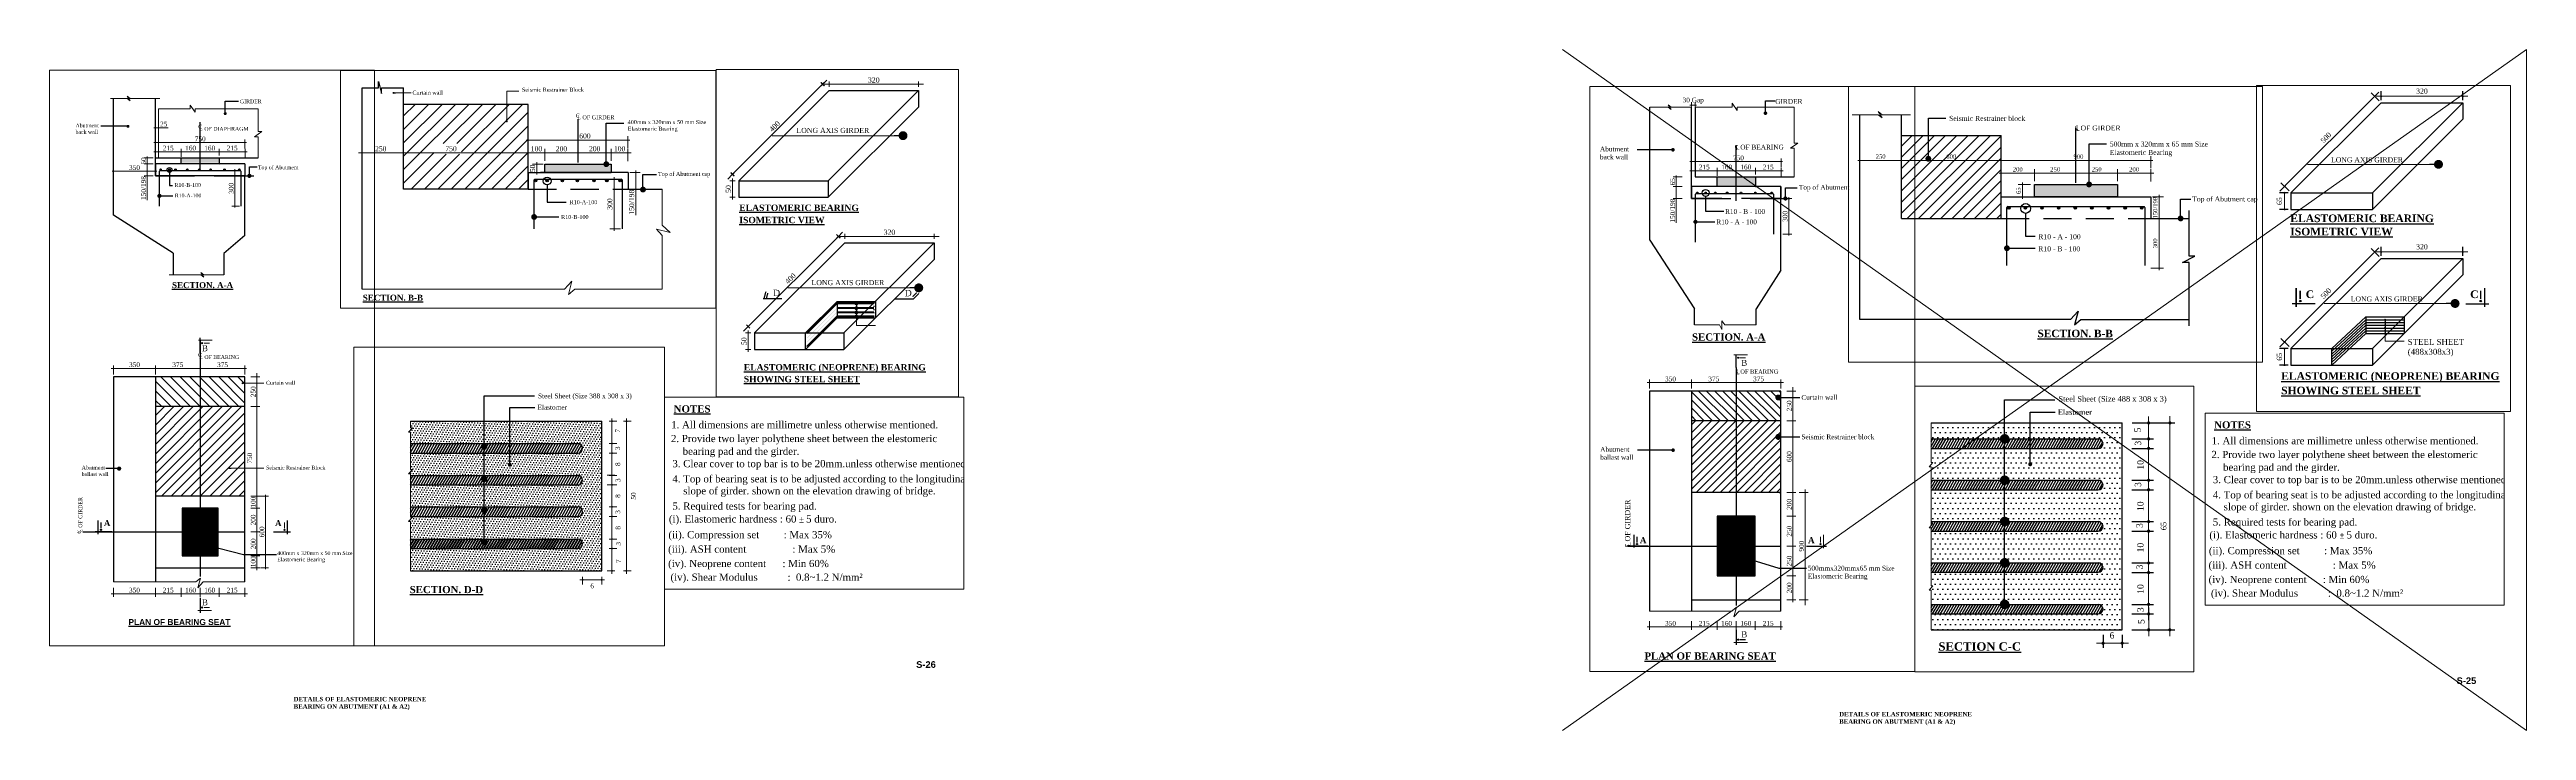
# Paper-space layout 'abutment' of a CAD drawing. Header units: millimetres. Extents: x 1271 to 2388, y 1415 to 1722.
# The model-space entities are those that its viewports show. They can reach past a viewport. Long polylines and large blocks are cut down to what shows.
import ezdxf

# ---------------------------------------------------------------- set-up
doc = ezdxf.new("R2010")
doc.units = ezdxf.units.MM
doc.header["$LTSCALE"] = 3
for name, pattern in [('CENTER', [50.8, 31.75, -6.35, 6.35, -6.35]), ('DASHED2', [0.375, 0.25, -0.125]), ('HIDDEN', [9.525, 6.35, -3.175])]:
    doc.linetypes.add(name, pattern=pattern)
for name, color, linetype, lineweight in [('Abutment W Line', 6, 'Continuous', 25), ('Ber', 12, 'Continuous', 30), ('Dimision', 4, 'Continuous', 13), ('Fram_Text', 152, 'Continuous', 20), ('hatch', 253, 'Continuous', 13)]:
    doc.layers.add(name, color=color, linetype=linetype, lineweight=lineweight)
for name, color, linetype in [('Bearing  peat', 11, 'Continuous'), ('Center Line', 34, 'Continuous'), ('dim', 4, 'Continuous'), ('Extra Line', 70, 'Continuous'), ('Girder Line', 11, 'Continuous'), ('Hatching', 35, 'Continuous'), ('L.L', 200, 'Continuous'), ('Pile', 11, 'Continuous'), ('Text', 7, 'Continuous')]:
    doc.layers.add(name, color=color, linetype=linetype)
doc.styles.add('Arial', font='arial.ttf', dxfattribs={"height": 85})
doc.styles.get("Standard").update_dxf_attribs({"font": 'times.ttf'})
doc.dimstyles.new('Copy of ISO-90', dxfattribs={"dimtxt": 90, "dimasz": 0.7, "dimexe": 1, "dimexo": 60, "dimgap": 75, "dimtad": 1, "dimdec": 0, "dimlfac": -1, "dimzin": 1, "dimdsep": 46, "dimtxsty": 'Standard', "dimblk": 'DIM', "dimcen": 60, "dimclrd": 256, "dimclre": 256, "dimclrt": 256, "dimadec": 0, "dimazin": 0, "dimtfac": 1, "dimtdec": 0, "dimtix": 1, "dimtofl": 0, "dimtmove": 0, "dimatfit": 3, "dimldrblk": 'DOT', "dimfxl": 60, "dimfxlon": 1, "dimtolj": 1, "dimlwd": -1, "dimarcsym": 0})
doc.dimstyles.new('dim_2', dxfattribs={"dimscale": 0, "dimtxt": 20, "dimasz": 0.025, "dimexe": 10, "dimexo": 10, "dimgap": 2, "dimtad": 1, "dimdec": 0, "dimtxsty": 'Standard', "dimblk": 'D_TIC', "dimcen": 0, "dimclrd": 256, "dimclre": 256, "dimclrt": 256, "dimadec": 0, "dimazin": 0, "dimtfac": 1, "dimtdec": 0, "dimtix": 1, "dimtmove": 0, "dimatfit": 3, "dimldrblk": 'DOT', "dimfxl": 10, "dimfxlon": 1, "dimlwd": -1, "dimlwe": -1, "dimarcsym": 0})
doc.dimstyles.new('dim_20', dxfattribs={"dimscale": 0, "dimtxt": 20, "dimasz": 0.2, "dimexe": 25, "dimexo": 10, "dimgap": 10, "dimtad": 1, "dimdec": 0, "dimtxsty": 'Standard', "dimblk": 'D_TIC', "dimcen": 0, "dimclrd": 256, "dimclre": 256, "dimclrt": 256, "dimadec": 0, "dimazin": 0, "dimtfac": 1, "dimtdec": 0, "dimtix": 1, "dimtmove": 0, "dimatfit": 3, "dimldrblk": 'DOT', "dimfxl": 50, "dimfxlon": 1, "dimlwd": -1, "dimlwe": -1, "dimarcsym": 0})
doc.dimstyles.new('ISO-25', dxfattribs={"dimtxt": 15, "dimasz": 15, "dimexe": 20, "dimexo": 10.625, "dimgap": 15, "dimtad": 1, "dimdec": 1, "dimdsep": 46, "dimtxsty": 'Standard', "dimblk": 'DOT', "dimcen": 2.5, "dimclrd": 256, "dimclre": 256, "dimclrt": 256, "dimadec": 0, "dimazin": 0, "dimtfac": 1, "dimtdec": 1, "dimtix": 1, "dimtmove": 0, "dimatfit": 3, "dimldrblk": 'DOT', "dimfxl": 1, "dimlwd": -1, "dimarcsym": 0})

# ---------------------------------------------------------------- blocks, each defined once
blk = doc.blocks.new('_Dot')
at = {"color": 0, "linetype": 'ByBlock', "lineweight": -2}
blk.add_line((-0.5, 0), (-1, 0), dxfattribs=at)
at = {"color": 0, "linetype": 'ByBlock', "const_width": 0.5}
blk.add_lwpolyline([(-0.25, 0, 1), (0.25, 0, 1)], format="xyb", close=True, dxfattribs=at)
blk = doc.blocks.new('D_TIC')
at = {"layer": 'Dimision', "ltscale": 5}
for p, q in [((0, 60), (0, -60)), ((-60, 0), (60, 0))]:
    blk.add_line(p, q, dxfattribs=at)
at = {"layer": 'Dimision', "ltscale": 5, "const_width": 20}
blk.add_lwpolyline([(-10, 0, 1), (10, 0, 1)], format="xyb", close=True, dxfattribs=at)
blk = doc.blocks.new('*D3')
at = {"layer": 'Defpoints', "color": 0, "transparency": 16777216}
for p in [(-22824.8, 1748.55), (-22746.21, 1748.55), (-22846.05, 1498.55)]:
    blk.add_point(p, dxfattribs=at)
at = {"layer": 'Dimision', "transparency": 16777216}
for p, q in [((-22796.21, 1748.55), (-22721.21, 1748.55)), ((-22746.21, 1498.75), (-22746.21, 1748.35)), ((-22796.21, 1498.55), (-22721.21, 1498.55))]:
    blk.add_line(p, q, dxfattribs=at)
at = {"layer": 'Dimision', "transparency": 16777216, "xscale": 0.2, "yscale": 0.2, "zscale": 0.2}
for p, rotation in [((-22746.21, 1748.55), 90), ((-22746.21, 1498.55), 270)]:
    blk.add_blockref('D_TIC', p, dxfattribs=dict(at, rotation=rotation))
at = {"layer": 'Dimision', "transparency": 16777216, "insert": (-22776.55, 1623.55), "char_height": 40, "attachment_point": 5, "rotation": 90}
blk.add_mtext('250', dxfattribs=at)
blk = doc.blocks.new('*D4')
at = {"layer": 'Defpoints', "color": 0, "transparency": 16777216}
for p in [(-19867.29, 3546.55), (-19867.29, 3416.55), (-19816.97, 3416.55)]:
    blk.add_point(p, dxfattribs=at)
at = {"layer": 'Dimision', "transparency": 16777216}
for p, q in [((-19857.29, 3546.55), (-19791.97, 3546.55)), ((-19816.97, 3546.35), (-19816.97, 3416.75)), ((-19857.29, 3416.55), (-19791.97, 3416.55))]:
    blk.add_line(p, q, dxfattribs=at)
at = {"layer": 'Dimision', "transparency": 16777216, "xscale": 0.2, "yscale": 0.2, "zscale": 0.2}
for p, rotation in [((-19816.97, 3546.55), 90), ((-19816.97, 3416.55), 270)]:
    blk.add_blockref('D_TIC', p, dxfattribs=dict(at, rotation=rotation))
at = {"layer": 'Dimision', "transparency": 16777216, "insert": (-19840.56, 3481.55), "char_height": 26, "attachment_point": 5, "rotation": 90}
blk.add_mtext('150/198', dxfattribs=at)
blk = doc.blocks.new('*D5')
at = {"layer": 'Defpoints', "color": 0, "transparency": 16777216}
for p in [(-23221.05, 1819.34), (-23596.05, 1748.55), (-23221.05, 1748.55)]:
    blk.add_point(p, dxfattribs=at)
at = {"layer": 'Dimision', "transparency": 16777216}
for p, q in [((-23596.05, 1769.34), (-23596.05, 1844.34)), ((-23221.05, 1769.34), (-23221.05, 1844.34)), ((-23595.85, 1819.34), (-23221.25, 1819.34))]:
    blk.add_line(p, q, dxfattribs=at)
at = {"layer": 'Dimision', "transparency": 16777216, "xscale": 0.2, "yscale": 0.2, "zscale": 0.2, "rotation": 180}
blk.add_blockref('D_TIC', (-23596.05, 1819.34), dxfattribs=at)
at = {"layer": 'Dimision', "transparency": 16777216, "xscale": 0.2, "yscale": 0.2, "zscale": 0.2}
blk.add_blockref('D_TIC', (-23221.05, 1819.34), dxfattribs=at)
at = {"layer": 'Dimision', "transparency": 16777216, "insert": (-23408.55, 1849.74), "char_height": 40, "attachment_point": 5}
blk.add_mtext('375', dxfattribs=at)
blk = doc.blocks.new('*D6')
at = {"layer": 'Defpoints', "color": 0, "transparency": 16777216}
for p in [(-22846.05, 1498.55), (-22846.05, 898.55), (-22746.21, 898.55)]:
    blk.add_point(p, dxfattribs=at)
at = {"layer": 'Dimision', "transparency": 16777216}
for p, q in [((-22796.21, 1498.55), (-22721.21, 1498.55)), ((-22746.21, 1498.35), (-22746.21, 898.75)), ((-22796.21, 898.55), (-22721.21, 898.55))]:
    blk.add_line(p, q, dxfattribs=at)
at = {"layer": 'Dimision', "transparency": 16777216, "xscale": 0.2, "yscale": 0.2, "zscale": 0.2}
for p, rotation in [((-22746.21, 1498.55), 90), ((-22746.21, 898.55), 270)]:
    blk.add_blockref('D_TIC', p, dxfattribs=dict(at, rotation=rotation))
at = {"layer": 'Dimision', "transparency": 16777216, "insert": (-22776.55, 1198.55), "char_height": 40, "width": 260.2697, "attachment_point": 5, "rotation": 90}
blk.add_mtext('600', dxfattribs=at)
blk = doc.blocks.new('*D7')
at = {"layer": 'Defpoints', "color": 0, "transparency": 16777216}
for p in [(-20067.91, 3688.87), (-20317.91, 3632.8), (-20067.91, 3631.55)]:
    blk.add_point(p, dxfattribs=at)
at = {"layer": 'Dimision', "transparency": 16777216}
for p, q in [((-20317.91, 3642.8), (-20317.91, 3713.87)), ((-20067.91, 3641.55), (-20067.91, 3713.87)), ((-20317.71, 3688.87), (-20068.11, 3688.87))]:
    blk.add_line(p, q, dxfattribs=at)
at = {"layer": 'Dimision', "transparency": 16777216, "xscale": 0.2, "yscale": 0.2, "zscale": 0.2, "rotation": 180}
blk.add_blockref('D_TIC', (-20317.91, 3688.87), dxfattribs=at)
at = {"layer": 'Dimision', "transparency": 16777216, "xscale": 0.2, "yscale": 0.2, "zscale": 0.2}
blk.add_blockref('D_TIC', (-20067.91, 3688.87), dxfattribs=at)
at = {"layer": 'Dimision', "transparency": 16777216, "insert": (-20192.91, 3712.09), "char_height": 26, "attachment_point": 5}
blk.add_mtext('250', dxfattribs=at)
blk = doc.blocks.new('*D8')
at = {"layer": 'Defpoints', "color": 0, "transparency": 16777216}
for p in [(-20567.91, 3688.87), (-20567.91, 3631.55), (-20317.91, 3632.8)]:
    blk.add_point(p, dxfattribs=at)
at = {"layer": 'Dimision', "transparency": 16777216}
for p, q in [((-20567.91, 3641.55), (-20567.91, 3713.87)), ((-20317.91, 3642.8), (-20317.91, 3713.87)), ((-20318.11, 3688.87), (-20567.71, 3688.87))]:
    blk.add_line(p, q, dxfattribs=at)
at = {"layer": 'Dimision', "transparency": 16777216, "xscale": 0.2, "yscale": 0.2, "zscale": 0.2, "rotation": 180}
blk.add_blockref('D_TIC', (-20567.91, 3688.87), dxfattribs=at)
at = {"layer": 'Dimision', "transparency": 16777216, "xscale": 0.2, "yscale": 0.2, "zscale": 0.2}
blk.add_blockref('D_TIC', (-20317.91, 3688.87), dxfattribs=at)
at = {"layer": 'Dimision', "transparency": 16777216, "insert": (-20442.91, 3712.09), "char_height": 26, "attachment_point": 5}
blk.add_mtext('250', dxfattribs=at)
blk = doc.blocks.new('*D9')
at = {"layer": 'Defpoints', "color": 0, "transparency": 16777216}
for p in [(-20767.91, 3688.87), (-20567.91, 3632.11), (-20767.91, 3613.03)]:
    blk.add_point(p, dxfattribs=at)
at = {"layer": 'Dimision', "transparency": 16777216}
for p, q in [((-20767.91, 3638.87), (-20767.91, 3713.87)), ((-20567.91, 3642.11), (-20567.91, 3713.87)), ((-20568.11, 3688.87), (-20767.71, 3688.87))]:
    blk.add_line(p, q, dxfattribs=at)
at = {"layer": 'Dimision', "transparency": 16777216, "xscale": 0.2, "yscale": 0.2, "zscale": 0.2, "rotation": 180}
blk.add_blockref('D_TIC', (-20767.91, 3688.87), dxfattribs=at)
at = {"layer": 'Dimision', "transparency": 16777216, "xscale": 0.2, "yscale": 0.2, "zscale": 0.2}
blk.add_blockref('D_TIC', (-20567.91, 3688.87), dxfattribs=at)
at = {"layer": 'Dimision', "transparency": 16777216, "insert": (-20667.91, 3712.09), "char_height": 26, "attachment_point": 5}
blk.add_mtext('200', dxfattribs=at)
blk = doc.blocks.new('*D10')
at = {"layer": 'Defpoints', "color": 0, "transparency": 16777216}
for p in [(-19867.91, 3688.87), (-20067.91, 3631.15), (-19867.91, 3598.03)]:
    blk.add_point(p, dxfattribs=at)
at = {"layer": 'Dimision', "transparency": 16777216}
for p, q in [((-20067.91, 3641.15), (-20067.91, 3713.87)), ((-19867.91, 3638.87), (-19867.91, 3713.87)), ((-20067.71, 3688.87), (-19868.11, 3688.87))]:
    blk.add_line(p, q, dxfattribs=at)
at = {"layer": 'Dimision', "transparency": 16777216, "xscale": 0.2, "yscale": 0.2, "zscale": 0.2, "rotation": 180}
blk.add_blockref('D_TIC', (-20067.91, 3688.87), dxfattribs=at)
at = {"layer": 'Dimision', "transparency": 16777216, "xscale": 0.2, "yscale": 0.2, "zscale": 0.2}
blk.add_blockref('D_TIC', (-19867.91, 3688.87), dxfattribs=at)
at = {"layer": 'Dimision', "transparency": 16777216, "insert": (-19967.91, 3712.09), "char_height": 26, "attachment_point": 5}
blk.add_mtext('200', dxfattribs=at)
blk = doc.blocks.new('*D11')
at = {"layer": 'Defpoints', "color": 0, "transparency": 16777216}
for p in [(-19867.91, 3765.8), (-20767.91, 3708.87), (-19867.91, 3708.87)]:
    blk.add_point(p, dxfattribs=at)
at = {"layer": 'Dimision', "transparency": 16777216}
for p, q in [((-20767.91, 3718.87), (-20767.91, 3790.8)), ((-19867.91, 3718.87), (-19867.91, 3790.8)), ((-20767.71, 3765.8), (-19868.11, 3765.8))]:
    blk.add_line(p, q, dxfattribs=at)
at = {"layer": 'Dimision', "transparency": 16777216, "xscale": 0.2, "yscale": 0.2, "zscale": 0.2, "rotation": 180}
blk.add_blockref('D_TIC', (-20767.91, 3765.8), dxfattribs=at)
at = {"layer": 'Dimision', "transparency": 16777216, "xscale": 0.2, "yscale": 0.2, "zscale": 0.2}
blk.add_blockref('D_TIC', (-19867.91, 3765.8), dxfattribs=at)
at = {"layer": 'Dimision', "transparency": 16777216, "insert": (-20302.46, 3789.06), "char_height": 26, "attachment_point": 5}
blk.add_mtext('900', dxfattribs=at)
blk = doc.blocks.new('*D12')
at = {"layer": 'Defpoints', "color": 0, "transparency": 16777216}
for p in [(-20640.29, 3621.55), (-20358.54, 3621.55), (-20358.54, 3546.55)]:
    blk.add_point(p, dxfattribs=at)
at = {"layer": 'Dimision', "transparency": 16777216}
for p, q in [((-20590.29, 3621.55), (-20665.29, 3621.55)), ((-20640.29, 3546.75), (-20640.29, 3621.35)), ((-20590.29, 3546.55), (-20665.29, 3546.55))]:
    blk.add_line(p, q, dxfattribs=at)
at = {"layer": 'Dimision', "transparency": 16777216, "xscale": 0.2, "yscale": 0.2, "zscale": 0.2}
for p, rotation in [((-20640.29, 3621.55), 90), ((-20640.29, 3546.55), 270)]:
    blk.add_blockref('D_TIC', p, dxfattribs=dict(at, rotation=rotation))
at = {"layer": 'Dimision', "transparency": 16777216, "insert": (-20663.52, 3584.05), "char_height": 26, "attachment_point": 5, "rotation": 90}
blk.add_mtext('65', dxfattribs=at)
blk = doc.blocks.new('*D45')
at = {"layer": 'Defpoints', "color": 0, "transparency": 16777216}
for p in [(-23946.05, 1819.34), (-23946.05, 1748.55), (-23596.05, 1748.55)]:
    blk.add_point(p, dxfattribs=at)
at = {"layer": 'Dimision', "transparency": 16777216}
for p, q in [((-23946.05, 1769.34), (-23946.05, 1844.34)), ((-23596.05, 1769.34), (-23596.05, 1844.34)), ((-23596.25, 1819.34), (-23945.85, 1819.34))]:
    blk.add_line(p, q, dxfattribs=at)
at = {"layer": 'Dimision', "transparency": 16777216, "xscale": 0.2, "yscale": 0.2, "zscale": 0.2, "rotation": 180}
blk.add_blockref('D_TIC', (-23946.05, 1819.34), dxfattribs=at)
at = {"layer": 'Dimision', "transparency": 16777216, "xscale": 0.2, "yscale": 0.2, "zscale": 0.2}
blk.add_blockref('D_TIC', (-23596.05, 1819.34), dxfattribs=at)
at = {"layer": 'Dimision', "transparency": 16777216, "insert": (-23771.05, 1849.69), "char_height": 40, "attachment_point": 5}
blk.add_mtext('350', dxfattribs=at)
blk = doc.blocks.new('*D46')
at = {"layer": 'Defpoints', "color": 0, "transparency": 16777216}
for p in [(-23946.05, -95.84), (-23596.05, -95.84), (-23946.05, -229.16)]:
    blk.add_point(p, dxfattribs=at)
at = {"layer": 'Dimision', "transparency": 16777216}
for p, q in [((-23946.05, -179.16), (-23946.05, -254.16)), ((-23596.05, -179.16), (-23596.05, -254.16)), ((-23596.25, -229.16), (-23945.85, -229.16))]:
    blk.add_line(p, q, dxfattribs=at)
at = {"layer": 'Dimision', "transparency": 16777216, "xscale": 0.2, "yscale": 0.2, "zscale": 0.2, "rotation": 180}
blk.add_blockref('D_TIC', (-23946.05, -229.16), dxfattribs=at)
at = {"layer": 'Dimision', "transparency": 16777216, "xscale": 0.2, "yscale": 0.2, "zscale": 0.2}
blk.add_blockref('D_TIC', (-23596.05, -229.16), dxfattribs=at)
at = {"layer": 'Dimision', "transparency": 16777216, "insert": (-23771.05, -198.82), "char_height": 40, "attachment_point": 5}
blk.add_mtext('350', dxfattribs=at)
blk = doc.blocks.new('*D47')
at = {"layer": 'Defpoints', "color": 0, "transparency": 16777216}
for p in [(-22846.05, 1819.34), (-23221.05, 1748.55), (-22846.05, 1748.55)]:
    blk.add_point(p, dxfattribs=at)
at = {"layer": 'Dimision', "transparency": 16777216}
for p, q in [((-23221.05, 1769.34), (-23221.05, 1844.34)), ((-22846.05, 1769.34), (-22846.05, 1844.34)), ((-23220.85, 1819.34), (-22846.25, 1819.34))]:
    blk.add_line(p, q, dxfattribs=at)
at = {"layer": 'Dimision', "transparency": 16777216, "xscale": 0.2, "yscale": 0.2, "zscale": 0.2, "rotation": 180}
blk.add_blockref('D_TIC', (-23221.05, 1819.34), dxfattribs=at)
at = {"layer": 'Dimision', "transparency": 16777216, "xscale": 0.2, "yscale": 0.2, "zscale": 0.2}
blk.add_blockref('D_TIC', (-22846.05, 1819.34), dxfattribs=at)
at = {"layer": 'Dimision', "transparency": 16777216, "insert": (-23033.55, 1849.74), "char_height": 40, "attachment_point": 5}
blk.add_mtext('375', dxfattribs=at)
blk = doc.blocks.new('*D13')
at = {"layer": 'Defpoints', "color": 0, "transparency": 16777216}
for p in [(-22835.43, 898.55), (-22746.21, 898.55), (-22814.15, 698.55)]:
    blk.add_point(p, dxfattribs=at)
at = {"layer": 'Dimision', "transparency": 16777216}
for p, q in [((-22796.21, 898.55), (-22721.21, 898.55)), ((-22746.21, 698.75), (-22746.21, 898.35)), ((-22796.21, 698.55), (-22721.21, 698.55))]:
    blk.add_line(p, q, dxfattribs=at)
at = {"layer": 'Dimision', "transparency": 16777216, "xscale": 0.2, "yscale": 0.2, "zscale": 0.2}
for p, rotation in [((-22746.21, 898.55), 90), ((-22746.21, 698.55), 270)]:
    blk.add_blockref('D_TIC', p, dxfattribs=dict(at, rotation=rotation))
at = {"layer": 'Dimision', "transparency": 16777216, "insert": (-22776.55, 798.55), "char_height": 40, "attachment_point": 5, "rotation": 90}
blk.add_mtext('200', dxfattribs=at)
blk = doc.blocks.new('*D14')
at = {"layer": 'Defpoints', "color": 0, "transparency": 16777216}
for p in [(-22814.15, 698.55), (-22814.15, 448.55), (-22746.21, 448.55)]:
    blk.add_point(p, dxfattribs=at)
at = {"layer": 'Dimision', "transparency": 16777216}
for p, q in [((-22796.21, 698.55), (-22721.21, 698.55)), ((-22746.21, 698.35), (-22746.21, 448.75)), ((-22796.21, 448.55), (-22721.21, 448.55))]:
    blk.add_line(p, q, dxfattribs=at)
at = {"layer": 'Dimision', "transparency": 16777216, "xscale": 0.2, "yscale": 0.2, "zscale": 0.2}
for p, rotation in [((-22746.21, 698.55), 90), ((-22746.21, 448.55), 270)]:
    blk.add_blockref('D_TIC', p, dxfattribs=dict(at, rotation=rotation))
at = {"layer": 'Dimision', "transparency": 16777216, "insert": (-22776.55, 573.55), "char_height": 40, "attachment_point": 5, "rotation": 90}
blk.add_mtext('250', dxfattribs=at)
blk = doc.blocks.new('*D15')
at = {"layer": 'Defpoints', "color": 0, "transparency": 16777216}
for p in [(-23061.05, 198.55), (-22835.43, -1.45), (-22746.21, -1.45)]:
    blk.add_point(p, dxfattribs=at)
at = {"layer": 'Dimision', "transparency": 16777216}
for p, q in [((-22796.21, 198.55), (-22721.21, 198.55)), ((-22746.21, 198.35), (-22746.21, -1.25)), ((-22796.21, -1.45), (-22721.21, -1.45))]:
    blk.add_line(p, q, dxfattribs=at)
at = {"layer": 'Dimision', "transparency": 16777216, "xscale": 0.2, "yscale": 0.2, "zscale": 0.2}
for p, rotation in [((-22746.21, 198.55), 90), ((-22746.21, -1.45), 270)]:
    blk.add_blockref('D_TIC', p, dxfattribs=dict(at, rotation=rotation))
at = {"layer": 'Dimision', "transparency": 16777216, "insert": (-22776.55, 98.55), "char_height": 40, "attachment_point": 5, "rotation": 90}
blk.add_mtext('200', dxfattribs=at)
blk = doc.blocks.new('*D16')
at = {"layer": 'Defpoints', "color": 0, "transparency": 16777216}
for p in [(-22814.15, 448.55), (-22746.21, 448.55), (-23061.05, 198.55)]:
    blk.add_point(p, dxfattribs=at)
at = {"layer": 'Dimision', "transparency": 16777216}
for p, q in [((-22796.21, 448.55), (-22721.21, 448.55)), ((-22746.21, 198.75), (-22746.21, 448.35)), ((-22796.21, 198.55), (-22721.21, 198.55))]:
    blk.add_line(p, q, dxfattribs=at)
at = {"layer": 'Dimision', "transparency": 16777216, "xscale": 0.2, "yscale": 0.2, "zscale": 0.2}
for p, rotation in [((-22746.21, 448.55), 90), ((-22746.21, 198.55), 270)]:
    blk.add_blockref('D_TIC', p, dxfattribs=dict(at, rotation=rotation))
at = {"layer": 'Dimision', "transparency": 16777216, "insert": (-22776.55, 323.55), "char_height": 40, "attachment_point": 5, "rotation": 90}
blk.add_mtext('250', dxfattribs=at)
blk = doc.blocks.new('*D17')
at = {"layer": 'Defpoints', "color": 0, "transparency": 16777216}
for p in [(-22726.21, 898.55), (-22726.21, -1.45), (-22643.25, -1.45)]:
    blk.add_point(p, dxfattribs=at)
at = {"layer": 'Dimision', "transparency": 16777216}
for p, q in [((-22693.25, 898.55), (-22618.25, 898.55)), ((-22643.25, 898.35), (-22643.25, -1.25)), ((-22693.25, -1.45), (-22618.25, -1.45))]:
    blk.add_line(p, q, dxfattribs=at)
at = {"layer": 'Dimision', "transparency": 16777216, "xscale": 0.2, "yscale": 0.2, "zscale": 0.2}
for p, rotation in [((-22643.25, 898.55), 90), ((-22643.25, -1.45), 270)]:
    blk.add_blockref('D_TIC', p, dxfattribs=dict(at, rotation=rotation))
at = {"layer": 'Dimision', "transparency": 16777216, "insert": (-22673.65, 448.55), "char_height": 40, "attachment_point": 5, "rotation": 90}
blk.add_mtext('900', dxfattribs=at)
blk = doc.blocks.new('*D48')
at = {"layer": 'Defpoints', "color": 0, "transparency": 16777216}
for p in [(-23596.05, -95.84), (-23381.05, -116.08), (-23381.05, -229.16)]:
    blk.add_point(p, dxfattribs=at)
at = {"layer": 'Dimision', "transparency": 16777216}
for p, q in [((-23596.05, -179.16), (-23596.05, -254.16)), ((-23381.05, -179.16), (-23381.05, -254.16)), ((-23595.85, -229.16), (-23381.25, -229.16))]:
    blk.add_line(p, q, dxfattribs=at)
at = {"layer": 'Dimision', "transparency": 16777216, "xscale": 0.2, "yscale": 0.2, "zscale": 0.2, "rotation": 180}
blk.add_blockref('D_TIC', (-23596.05, -229.16), dxfattribs=at)
at = {"layer": 'Dimision', "transparency": 16777216, "xscale": 0.2, "yscale": 0.2, "zscale": 0.2}
blk.add_blockref('D_TIC', (-23381.05, -229.16), dxfattribs=at)
at = {"layer": 'Dimision', "transparency": 16777216, "insert": (-23488.55, -198.82), "char_height": 40, "attachment_point": 5}
blk.add_mtext('215', dxfattribs=at)
blk = doc.blocks.new('*D18')
at = {"layer": 'Defpoints', "color": 0, "transparency": 16777216}
for p in [(-23381.05, -116.08), (-23221.05, -116.08), (-23221.05, -229.16)]:
    blk.add_point(p, dxfattribs=at)
at = {"layer": 'Dimision', "transparency": 16777216}
for p, q in [((-23381.05, -179.16), (-23381.05, -254.16)), ((-23221.05, -179.16), (-23221.05, -254.16)), ((-23380.85, -229.16), (-23221.25, -229.16))]:
    blk.add_line(p, q, dxfattribs=at)
at = {"layer": 'Dimision', "transparency": 16777216, "xscale": 0.2, "yscale": 0.2, "zscale": 0.2, "rotation": 180}
blk.add_blockref('D_TIC', (-23381.05, -229.16), dxfattribs=at)
at = {"layer": 'Dimision', "transparency": 16777216, "xscale": 0.2, "yscale": 0.2, "zscale": 0.2}
blk.add_blockref('D_TIC', (-23221.05, -229.16), dxfattribs=at)
at = {"layer": 'Dimision', "transparency": 16777216, "insert": (-23301.05, -198.82), "char_height": 40, "attachment_point": 5}
blk.add_mtext('160', dxfattribs=at)
blk = doc.blocks.new('*D19')
at = {"layer": 'Defpoints', "color": 0, "transparency": 16777216}
for p in [(-23221.05, -116.08), (-23061.05, -116.08), (-23221.05, -229.16)]:
    blk.add_point(p, dxfattribs=at)
at = {"layer": 'Dimision', "transparency": 16777216}
for p, q in [((-23221.05, -179.16), (-23221.05, -254.16)), ((-23061.05, -179.16), (-23061.05, -254.16)), ((-23061.25, -229.16), (-23220.85, -229.16))]:
    blk.add_line(p, q, dxfattribs=at)
at = {"layer": 'Dimision', "transparency": 16777216, "xscale": 0.2, "yscale": 0.2, "zscale": 0.2, "rotation": 180}
blk.add_blockref('D_TIC', (-23221.05, -229.16), dxfattribs=at)
at = {"layer": 'Dimision', "transparency": 16777216, "xscale": 0.2, "yscale": 0.2, "zscale": 0.2}
blk.add_blockref('D_TIC', (-23061.05, -229.16), dxfattribs=at)
at = {"layer": 'Dimision', "transparency": 16777216, "insert": (-23141.05, -198.82), "char_height": 40, "attachment_point": 5}
blk.add_mtext('160', dxfattribs=at)
blk = doc.blocks.new('*D20')
at = {"layer": 'Defpoints', "color": 0, "transparency": 16777216}
for p in [(-23634.59, 3462.31), (-23722.94, 3362.31), (-23595.91, 3362.31)]:
    blk.add_point(p, dxfattribs=at)
at = {"layer": 'Dimision', "transparency": 16777216}
for p, q in [((-23672.94, 3462.31), (-23747.94, 3462.31)), ((-23722.94, 3462.11), (-23722.94, 3362.51)), ((-23672.94, 3362.31), (-23747.94, 3362.31)), ((-23722.94, 3362.31), (-23722.94, 3158.84))]:
    blk.add_line(p, q, dxfattribs=at)
at = {"layer": 'Dimision', "transparency": 16777216, "xscale": 0.2, "yscale": 0.2, "zscale": 0.2}
for p, rotation in [((-23722.94, 3462.31), 90), ((-23722.94, 3362.31), 270)]:
    blk.add_blockref('D_TIC', p, dxfattribs=dict(at, rotation=rotation))
at = {"layer": 'Dimision', "transparency": 16777216, "insert": (-23753.85, 3260.48), "char_height": 40, "attachment_point": 5, "rotation": 90}
blk.add_mtext('150/198', dxfattribs=at)
blk = doc.blocks.new('*D21')
at = {"layer": 'Defpoints', "color": 0, "transparency": 16777216}
for p in [(-23060.51, 3594.63), (-23220.51, 3553.56), (-23060.51, 3552.31)]:
    blk.add_point(p, dxfattribs=at)
at = {"layer": 'Dimision', "transparency": 16777216}
for p, q in [((-23220.51, 3563.56), (-23220.51, 3619.63)), ((-23060.51, 3562.31), (-23060.51, 3619.63)), ((-23220.31, 3594.63), (-23060.71, 3594.63))]:
    blk.add_line(p, q, dxfattribs=at)
at = {"layer": 'Dimision', "transparency": 16777216, "xscale": 0.2, "yscale": 0.2, "zscale": 0.2, "rotation": 180}
blk.add_blockref('D_TIC', (-23220.51, 3594.63), dxfattribs=at)
at = {"layer": 'Dimision', "transparency": 16777216, "xscale": 0.2, "yscale": 0.2, "zscale": 0.2}
blk.add_blockref('D_TIC', (-23060.51, 3594.63), dxfattribs=at)
at = {"layer": 'Dimision', "transparency": 16777216, "insert": (-23140.51, 3624.98), "char_height": 40, "attachment_point": 5}
blk.add_mtext('160', dxfattribs=at)
blk = doc.blocks.new('*D22')
at = {"layer": 'Defpoints', "color": 0, "transparency": 16777216}
for p in [(-22845.53, 3671.56), (-23596, 3615.82), (-22845.53, 3614.63)]:
    blk.add_point(p, dxfattribs=at)
at = {"layer": 'Dimision', "transparency": 16777216}
for p, q in [((-23596, 3625.82), (-23596, 3696.56)), ((-22845.53, 3624.63), (-22845.53, 3696.56)), ((-23595.8, 3671.56), (-22845.73, 3671.56))]:
    blk.add_line(p, q, dxfattribs=at)
at = {"layer": 'Dimision', "transparency": 16777216, "xscale": 0.2, "yscale": 0.2, "zscale": 0.2, "rotation": 180}
blk.add_blockref('D_TIC', (-23596, 3671.56), dxfattribs=at)
at = {"layer": 'Dimision', "transparency": 16777216, "xscale": 0.2, "yscale": 0.2, "zscale": 0.2}
blk.add_blockref('D_TIC', (-22845.53, 3671.56), dxfattribs=at)
at = {"layer": 'Dimision', "transparency": 16777216, "insert": (-23202.47, 3701.97), "char_height": 40, "attachment_point": 5}
blk.add_mtext('750', dxfattribs=at)
blk = doc.blocks.new('*D23')
at = {"layer": 'Defpoints', "color": 0, "transparency": 16777216}
for p in [(-23722.94, 3542.31), (-23634.59, 3542.31), (-23634.59, 3462.31)]:
    blk.add_point(p, dxfattribs=at)
at = {"layer": 'Dimision', "transparency": 16777216}
for p, q in [((-23672.94, 3542.31), (-23747.94, 3542.31)), ((-23722.94, 3462.51), (-23722.94, 3542.11)), ((-23672.94, 3462.31), (-23747.94, 3462.31))]:
    blk.add_line(p, q, dxfattribs=at)
at = {"layer": 'Dimision', "transparency": 16777216, "xscale": 0.2, "yscale": 0.2, "zscale": 0.2}
for p, rotation in [((-23722.94, 3542.31), 90), ((-23722.94, 3462.31), 270)]:
    blk.add_blockref('D_TIC', p, dxfattribs=dict(at, rotation=rotation))
at = {"layer": 'Dimision', "transparency": 16777216, "insert": (-23753.28, 3502.31), "char_height": 40, "attachment_point": 5, "rotation": 90}
blk.add_mtext('65', dxfattribs=at)
blk = doc.blocks.new('*D24')
at = {"layer": 'Defpoints', "color": 0, "transparency": 16777216}
for p in [(-23380.51, 3594.63), (-23595.91, 3544.42), (-23380.51, 3542.31)]:
    blk.add_point(p, dxfattribs=at)
at = {"layer": 'Dimision', "transparency": 16777216}
for p, q in [((-23595.91, 3554.42), (-23595.91, 3619.63)), ((-23380.51, 3552.31), (-23380.51, 3619.63)), ((-23595.71, 3594.63), (-23380.71, 3594.63))]:
    blk.add_line(p, q, dxfattribs=at)
at = {"layer": 'Dimision', "transparency": 16777216, "xscale": 0.2, "yscale": 0.2, "zscale": 0.2, "rotation": 180}
blk.add_blockref('D_TIC', (-23595.91, 3594.63), dxfattribs=at)
at = {"layer": 'Dimision', "transparency": 16777216, "xscale": 0.2, "yscale": 0.2, "zscale": 0.2}
blk.add_blockref('D_TIC', (-23380.51, 3594.63), dxfattribs=at)
at = {"layer": 'Dimision', "transparency": 16777216, "insert": (-23488.21, 3624.98), "char_height": 40, "attachment_point": 5}
blk.add_mtext('215', dxfattribs=at)
blk = doc.blocks.new('*D49')
at = {"layer": 'Defpoints', "color": 0, "transparency": 16777216}
for p in [(-23220.51, 3594.63), (-23380.51, 3542.31), (-23220.51, 3542.31)]:
    blk.add_point(p, dxfattribs=at)
at = {"layer": 'Dimision', "transparency": 16777216}
for p, q in [((-23380.51, 3552.31), (-23380.51, 3619.63)), ((-23220.51, 3552.31), (-23220.51, 3619.63)), ((-23380.31, 3594.63), (-23220.71, 3594.63))]:
    blk.add_line(p, q, dxfattribs=at)
at = {"layer": 'Dimision', "transparency": 16777216, "xscale": 0.2, "yscale": 0.2, "zscale": 0.2, "rotation": 180}
blk.add_blockref('D_TIC', (-23380.51, 3594.63), dxfattribs=at)
at = {"layer": 'Dimision', "transparency": 16777216, "xscale": 0.2, "yscale": 0.2, "zscale": 0.2}
blk.add_blockref('D_TIC', (-23220.51, 3594.63), dxfattribs=at)
at = {"layer": 'Dimision', "transparency": 16777216, "insert": (-23300.51, 3624.98), "char_height": 40, "attachment_point": 5}
blk.add_mtext('160', dxfattribs=at)
blk = doc.blocks.new('*D51')
at = {"layer": 'Defpoints', "color": 0, "linetype": 'Continuous', "transparency": 16777216}
for p in [(-21259.89, 1817.78), (-21285.1, 1752.78), (-21259.89, 1752.78)]:
    blk.add_point(p, dxfattribs=at)
at = {"layer": 'Dimision', "linetype": 'Continuous', "lineweight": -2, "transparency": 16777216}
for p, q in [((-21270.52, 1817.78), (-21305.1, 1817.78)), ((-21270.52, 1752.78), (-21305.1, 1752.78))]:
    blk.add_line(p, q, dxfattribs=at)
at = {"layer": 'Dimision', "linetype": 'Continuous', "transparency": 16777216}
blk.add_line((-21285.1, 1809.78), (-21285.1, 1760.78), dxfattribs=at)
at = {"layer": 'Dimision', "linetype": 'Continuous', "transparency": 16777216, "xscale": 8, "yscale": 8, "zscale": 8}
for p, rotation in [((-21285.1, 1817.78), 90), ((-21285.1, 1752.78), 270)]:
    blk.add_blockref('_Dot', p, dxfattribs=dict(at, rotation=rotation))
at = {"layer": 'Dimision', "linetype": 'Continuous', "lineweight": 0, "transparency": 16777216, "insert": (-21305.27, 1785.28), "char_height": 20, "attachment_point": 5, "rotation": 90}
blk.add_mtext('65', dxfattribs=at)
blk = doc.blocks.new('*D66')
at = {"layer": 'Defpoints', "color": 0, "linetype": 'Continuous', "transparency": 16777216}
for p in [(-20906.34, 2171.33), (-21285.1, 1842.99), (-21259.89, 1817.78)]:
    blk.add_point(p, dxfattribs=at)
at = {"layer": 'Dimision', "linetype": 'Continuous', "lineweight": -2, "transparency": 16777216}
for p, q in [((-20913.85, 2178.85), (-20945.69, 2210.68)), ((-21267.4, 1825.29), (-21299.24, 1857.13))]:
    blk.add_line(p, q, dxfattribs=at)
at = {"layer": 'Dimision', "linetype": 'Continuous', "transparency": 16777216}
blk.add_line((-20937.2, 2190.89), (-21279.44, 1848.65), dxfattribs=at)
at = {"layer": 'Dimision', "linetype": 'Continuous', "transparency": 16777216, "xscale": 8, "yscale": 8, "zscale": 8}
for p, rotation in [((-20931.55, 2196.54), 45.00000000000025), ((-21285.1, 1842.99), 225.0000000000003)]:
    blk.add_blockref('_Dot', p, dxfattribs=dict(at, rotation=rotation))
at = {"layer": 'Dimision', "linetype": 'Continuous', "lineweight": 0, "transparency": 16777216, "insert": (-21122.59, 2034.03), "char_height": 20, "attachment_point": 5, "rotation": 45}
blk.add_mtext('500', dxfattribs=at)
blk = doc.blocks.new('*D67')
at = {"layer": 'Defpoints', "color": 0, "linetype": 'Continuous', "transparency": 16777216}
for p in [(-20586.34, 2196.54), (-20906.34, 2171.33), (-20586.34, 2171.33)]:
    blk.add_point(p, dxfattribs=at)
at = {"layer": 'Dimision', "linetype": 'Continuous', "lineweight": -2, "transparency": 16777216}
for p, q in [((-20906.34, 2181.96), (-20906.34, 2216.54)), ((-20586.34, 2181.96), (-20586.34, 2216.54))]:
    blk.add_line(p, q, dxfattribs=at)
at = {"layer": 'Dimision', "linetype": 'Continuous', "transparency": 16777216}
blk.add_line((-20898.34, 2196.54), (-20594.34, 2196.54), dxfattribs=at)
at = {"layer": 'Dimision', "linetype": 'Continuous', "transparency": 16777216, "xscale": 8, "yscale": 8, "zscale": 8, "rotation": 180}
blk.add_blockref('_Dot', (-20906.34, 2196.54), dxfattribs=at)
at = {"layer": 'Dimision', "linetype": 'Continuous', "transparency": 16777216, "xscale": 8, "yscale": 8, "zscale": 8}
blk.add_blockref('_Dot', (-20586.34, 2196.54), dxfattribs=at)
at = {"layer": 'Dimision', "linetype": 'Continuous', "lineweight": 0, "transparency": 16777216, "insert": (-20746.34, 2216.72), "char_height": 20, "attachment_point": 5}
blk.add_mtext('320', dxfattribs=at)
blk = doc.blocks.new('*D52')
at = {"layer": 'Defpoints', "color": 0, "linetype": 'Continuous', "transparency": 16777216}
for p in [(-21259.89, 1207.03), (-21285.1, 1142.03), (-21259.89, 1142.03)]:
    blk.add_point(p, dxfattribs=at)
at = {"layer": 'Dimision', "linetype": 'Continuous', "lineweight": -2, "transparency": 16777216}
for p, q in [((-21270.52, 1207.03), (-21305.1, 1207.03)), ((-21270.52, 1142.03), (-21305.1, 1142.03))]:
    blk.add_line(p, q, dxfattribs=at)
at = {"layer": 'Dimision', "linetype": 'Continuous', "transparency": 16777216}
blk.add_line((-21285.1, 1199.03), (-21285.1, 1150.03), dxfattribs=at)
at = {"layer": 'Dimision', "linetype": 'Continuous', "transparency": 16777216, "xscale": 8, "yscale": 8, "zscale": 8}
for p, rotation in [((-21285.1, 1207.03), 90), ((-21285.1, 1142.03), 270)]:
    blk.add_blockref('_Dot', p, dxfattribs=dict(at, rotation=rotation))
at = {"layer": 'Dimision', "linetype": 'Continuous', "lineweight": 0, "transparency": 16777216, "insert": (-21305.27, 1174.53), "char_height": 20, "attachment_point": 5, "rotation": 90}
blk.add_mtext('65', dxfattribs=at)
blk = doc.blocks.new('*D68')
at = {"layer": 'Defpoints', "color": 0, "linetype": 'Continuous', "transparency": 16777216}
for p in [(-20906.34, 1560.58), (-21285.1, 1232.24), (-21259.89, 1207.03)]:
    blk.add_point(p, dxfattribs=at)
at = {"layer": 'Dimision', "linetype": 'Continuous', "lineweight": -2, "transparency": 16777216}
for p, q in [((-20913.85, 1568.1), (-20945.69, 1599.93)), ((-21267.4, 1214.54), (-21299.24, 1246.38))]:
    blk.add_line(p, q, dxfattribs=at)
at = {"layer": 'Dimision', "linetype": 'Continuous', "transparency": 16777216}
blk.add_line((-20937.2, 1580.14), (-21279.44, 1237.9), dxfattribs=at)
at = {"layer": 'Dimision', "linetype": 'Continuous', "transparency": 16777216, "xscale": 8, "yscale": 8, "zscale": 8}
for p, rotation in [((-20931.55, 1585.79), 45.00000000000025), ((-21285.1, 1232.24), 225.0000000000003)]:
    blk.add_blockref('_Dot', p, dxfattribs=dict(at, rotation=rotation))
at = {"layer": 'Dimision', "linetype": 'Continuous', "lineweight": 0, "transparency": 16777216, "insert": (-21122.59, 1423.28), "char_height": 20, "attachment_point": 5, "rotation": 45}
blk.add_mtext('500', dxfattribs=at)
blk = doc.blocks.new('*D69')
at = {"layer": 'Defpoints', "color": 0, "linetype": 'Continuous', "transparency": 16777216}
for p in [(-20586.34, 1585.79), (-20906.34, 1560.58), (-20586.34, 1560.58)]:
    blk.add_point(p, dxfattribs=at)
at = {"layer": 'Dimision', "linetype": 'Continuous', "lineweight": -2, "transparency": 16777216}
for p, q in [((-20906.34, 1571.21), (-20906.34, 1605.79)), ((-20586.34, 1571.21), (-20586.34, 1605.79))]:
    blk.add_line(p, q, dxfattribs=at)
at = {"layer": 'Dimision', "linetype": 'Continuous', "transparency": 16777216}
blk.add_line((-20898.34, 1585.79), (-20594.34, 1585.79), dxfattribs=at)
at = {"layer": 'Dimision', "linetype": 'Continuous', "transparency": 16777216, "xscale": 8, "yscale": 8, "zscale": 8, "rotation": 180}
blk.add_blockref('_Dot', (-20906.34, 1585.79), dxfattribs=at)
at = {"layer": 'Dimision', "linetype": 'Continuous', "transparency": 16777216, "xscale": 8, "yscale": 8, "zscale": 8}
blk.add_blockref('_Dot', (-20586.34, 1585.79), dxfattribs=at)
at = {"layer": 'Dimision', "linetype": 'Continuous', "lineweight": 0, "transparency": 16777216, "insert": (-20746.34, 1605.97), "char_height": 20, "attachment_point": 5}
blk.add_mtext('320', dxfattribs=at)
blk = doc.blocks.new('DIM')
at = {"layer": 'dim'}
for p, q in [((0, -101.404), (0, 101.404)), ((-101.404, 0), (101.404, 0))]:
    blk.add_line(p, q, dxfattribs=at)
at = {"layer": 'dim', "const_width": 25.351}
blk.add_lwpolyline([(-12.675, 0, 1), (12.675, 0, 1)], format="xyb", close=True, dxfattribs=at)
blk = doc.blocks.new('*D53')
at = {"layer": 'Defpoints', "color": 0, "linetype": 'Continuous', "transparency": 16777216}
for p in [(-19522.38, 1103.72), (-19516.38, 1103.72), (-19516.38, 1098.11)]:
    blk.add_point(p, dxfattribs=at)
at = {"layer": 'Dimision', "linetype": 'Continuous', "transparency": 16777216}
for p, q in [((-19523.38, 1098.11), (-19524.38, 1098.11)), ((-19522.38, 1098.11), (-19516.38, 1098.11)), ((-19515.38, 1098.11), (-19514.38, 1098.11))]:
    blk.add_line(p, q, dxfattribs=at)
at = {"layer": 'Dimision', "linetype": 'Continuous', "lineweight": -2, "transparency": 16777216}
for p, q in [((-19522.38, 1100.72), (-19522.38, 1096.61)), ((-19516.38, 1100.72), (-19516.38, 1096.61))]:
    blk.add_line(p, q, dxfattribs=at)
at = {"layer": 'Dimision', "linetype": 'Continuous', "transparency": 16777216}
blk.add_blockref('_Dot', (-19522.38, 1098.11), dxfattribs=at)
at = {"layer": 'Dimision', "linetype": 'Continuous', "transparency": 16777216, "rotation": 180}
blk.add_blockref('_Dot', (-19516.38, 1098.11), dxfattribs=at)
at = {"layer": 'Dimision', "linetype": 'Continuous', "transparency": 16777216, "insert": (-19519.56, 1100.56), "char_height": 2, "attachment_point": 5}
blk.add_mtext('6', dxfattribs=at)
blk = doc.blocks.new('*D54')
at = {"layer": 'Defpoints', "color": 0, "linetype": 'Continuous', "transparency": 16777216}
for p in [(-19516.38, 1107.31), (-19508.05, 1107.31), (-19516.38, 1102.31)]:
    blk.add_point(p, dxfattribs=at)
at = {"layer": 'Dimision', "linetype": 'Continuous', "lineweight": -2, "transparency": 16777216}
for p, q in [((-19513.38, 1107.31), (-19506.55, 1107.31)), ((-19513.38, 1102.31), (-19506.55, 1102.31))]:
    blk.add_line(p, q, dxfattribs=at)
at = {"layer": 'Dimision', "linetype": 'Continuous', "transparency": 16777216}
for p, q in [((-19508.05, 1108.31), (-19508.05, 1109.31)), ((-19508.05, 1102.31), (-19508.05, 1107.31)), ((-19508.05, 1101.31), (-19508.05, 1100.31))]:
    blk.add_line(p, q, dxfattribs=at)
for p, rotation in [((-19508.05, 1107.31), 270), ((-19508.05, 1102.31), 90)]:
    blk.add_blockref('_Dot', p, dxfattribs=dict(at, rotation=rotation))
at = {"layer": 'Dimision', "linetype": 'Continuous', "transparency": 16777216, "insert": (-19510.36, 1104.91), "char_height": 2, "attachment_point": 5, "rotation": 90}
blk.add_mtext('5', dxfattribs=at)
blk = doc.blocks.new('*D55')
at = {"layer": 'Defpoints', "color": 0, "linetype": 'Continuous', "transparency": 16777216}
for p in [(-19516.37, 1107.31), (-19516.36, 1110.31), (-19508.07, 1107.31)]:
    blk.add_point(p, dxfattribs=at)
at = {"layer": 'Dimision', "linetype": 'Continuous', "transparency": 16777216}
for p, q in [((-19508.07, 1111.31), (-19508.07, 1112.31)), ((-19508.07, 1110.31), (-19508.07, 1107.31)), ((-19508.07, 1106.31), (-19508.07, 1105.31))]:
    blk.add_line(p, q, dxfattribs=at)
at = {"layer": 'Dimision', "linetype": 'Continuous', "lineweight": -2, "transparency": 16777216}
for p, q in [((-19513.37, 1107.31), (-19506.57, 1107.31)), ((-19513.36, 1110.31), (-19506.57, 1110.31))]:
    blk.add_line(p, q, dxfattribs=at)
at = {"layer": 'Dimision', "linetype": 'Continuous', "transparency": 16777216}
for p, rotation in [((-19508.07, 1110.31), 270), ((-19508.07, 1107.31), 90)]:
    blk.add_blockref('_Dot', p, dxfattribs=dict(at, rotation=rotation))
at = {"layer": 'Dimision', "linetype": 'Continuous', "transparency": 16777216, "insert": (-19510.64, 1108.62), "char_height": 2, "attachment_point": 5, "rotation": 90}
blk.add_mtext('3', dxfattribs=at)
blk = doc.blocks.new('*D56')
at = {"layer": 'Defpoints', "color": 0, "linetype": 'Continuous', "transparency": 16777216}
for p in [(-19516.37, 1123.31), (-19516.36, 1120.31), (-19508.07, 1120.31)]:
    blk.add_point(p, dxfattribs=at)
at = {"layer": 'Dimision', "linetype": 'Continuous', "lineweight": -2, "transparency": 16777216}
for p, q in [((-19513.37, 1123.31), (-19506.57, 1123.31)), ((-19513.36, 1120.31), (-19506.57, 1120.31))]:
    blk.add_line(p, q, dxfattribs=at)
at = {"layer": 'Dimision', "linetype": 'Continuous', "transparency": 16777216}
for p, q in [((-19508.07, 1124.31), (-19508.07, 1125.31)), ((-19508.07, 1123.31), (-19508.07, 1120.31)), ((-19508.07, 1119.31), (-19508.07, 1118.31))]:
    blk.add_line(p, q, dxfattribs=at)
for p, rotation in [((-19508.07, 1123.31), 270), ((-19508.07, 1120.31), 90)]:
    blk.add_blockref('_Dot', p, dxfattribs=dict(at, rotation=rotation))
at = {"layer": 'Dimision', "linetype": 'Continuous', "transparency": 16777216, "insert": (-19510.95, 1122.07), "char_height": 2, "attachment_point": 5, "rotation": 90}
blk.add_mtext('3', dxfattribs=at)
blk = doc.blocks.new('*D57')
at = {"layer": 'Defpoints', "color": 0, "linetype": 'Continuous', "transparency": 16777216}
for p in [(-19516.37, 1149.31), (-19516.37, 1146.31), (-19508.07, 1146.31)]:
    blk.add_point(p, dxfattribs=at)
at = {"layer": 'Dimision', "linetype": 'Continuous', "transparency": 16777216}
for p, q in [((-19508.07, 1150.31), (-19508.07, 1151.31)), ((-19508.07, 1149.31), (-19508.07, 1146.31)), ((-19508.07, 1145.31), (-19508.07, 1144.31))]:
    blk.add_line(p, q, dxfattribs=at)
at = {"layer": 'Dimision', "linetype": 'Continuous', "lineweight": -2, "transparency": 16777216}
for p, q in [((-19513.37, 1149.31), (-19506.57, 1149.31)), ((-19513.37, 1146.31), (-19506.57, 1146.31))]:
    blk.add_line(p, q, dxfattribs=at)
at = {"layer": 'Dimision', "linetype": 'Continuous', "transparency": 16777216}
for p, rotation in [((-19508.07, 1149.31), 270), ((-19508.07, 1146.31), 90)]:
    blk.add_blockref('_Dot', p, dxfattribs=dict(at, rotation=rotation))
at = {"layer": 'Dimision', "linetype": 'Continuous', "transparency": 16777216, "insert": (-19511.4, 1147.95), "char_height": 2, "attachment_point": 5, "rotation": 90}
blk.add_mtext('3', dxfattribs=at)
blk = doc.blocks.new('*D58')
at = {"layer": 'Defpoints', "color": 0, "linetype": 'Continuous', "transparency": 16777216}
for p in [(-19516.37, 1136.31), (-19516.36, 1133.31), (-19508.07, 1133.31)]:
    blk.add_point(p, dxfattribs=at)
at = {"layer": 'Dimision', "linetype": 'Continuous', "lineweight": -2, "transparency": 16777216}
for p, q in [((-19513.37, 1136.31), (-19506.57, 1136.31)), ((-19513.36, 1133.31), (-19506.57, 1133.31))]:
    blk.add_line(p, q, dxfattribs=at)
at = {"layer": 'Dimision', "linetype": 'Continuous', "transparency": 16777216}
for p, q in [((-19508.07, 1137.31), (-19508.07, 1138.31)), ((-19508.07, 1136.31), (-19508.07, 1133.31)), ((-19508.07, 1132.31), (-19508.07, 1131.31))]:
    blk.add_line(p, q, dxfattribs=at)
for p, rotation in [((-19508.07, 1136.31), 270), ((-19508.07, 1133.31), 90)]:
    blk.add_blockref('_Dot', p, dxfattribs=dict(at, rotation=rotation))
at = {"layer": 'Dimision', "linetype": 'Continuous', "transparency": 16777216, "insert": (-19510.95, 1135.07), "char_height": 2, "attachment_point": 5, "rotation": 90}
blk.add_mtext('3', dxfattribs=at)
blk = doc.blocks.new('*D59')
at = {"layer": 'Defpoints', "color": 0, "linetype": 'Continuous', "transparency": 16777216}
for p in [(-19511.36, 1120.31), (-19508.07, 1120.31), (-19511.36, 1110.31)]:
    blk.add_point(p, dxfattribs=at)
at = {"layer": 'Dimision', "linetype": 'Continuous', "lineweight": -2, "transparency": 16777216}
for p, q in [((-19508.36, 1120.31), (-19506.57, 1120.31)), ((-19508.36, 1110.31), (-19506.57, 1110.31))]:
    blk.add_line(p, q, dxfattribs=at)
at = {"layer": 'Dimision', "linetype": 'Continuous', "transparency": 16777216}
for p, q in [((-19508.07, 1121.31), (-19508.07, 1122.31)), ((-19508.07, 1110.31), (-19508.07, 1120.31)), ((-19508.07, 1109.31), (-19508.07, 1108.31))]:
    blk.add_line(p, q, dxfattribs=at)
for p, rotation in [((-19508.07, 1120.31), 270), ((-19508.07, 1110.31), 90)]:
    blk.add_blockref('_Dot', p, dxfattribs=dict(at, rotation=rotation))
at = {"layer": 'Dimision', "linetype": 'Continuous', "transparency": 16777216, "insert": (-19510.64, 1115.14), "char_height": 2, "attachment_point": 5, "rotation": 90}
blk.add_mtext('10', dxfattribs=at)
blk = doc.blocks.new('*D60')
at = {"layer": 'Defpoints', "color": 0, "linetype": 'Continuous', "transparency": 16777216}
for p in [(-19511.36, 1133.32), (-19508.07, 1133.32), (-19511.36, 1123.31)]:
    blk.add_point(p, dxfattribs=at)
at = {"layer": 'Dimision', "linetype": 'Continuous', "transparency": 16777216}
for p, q in [((-19508.07, 1134.32), (-19508.07, 1135.32)), ((-19508.07, 1123.31), (-19508.07, 1133.32)), ((-19508.07, 1122.31), (-19508.07, 1121.31))]:
    blk.add_line(p, q, dxfattribs=at)
at = {"layer": 'Dimision', "linetype": 'Continuous', "lineweight": -2, "transparency": 16777216}
for p, q in [((-19508.36, 1133.32), (-19506.57, 1133.32)), ((-19508.36, 1123.31), (-19506.57, 1123.31))]:
    blk.add_line(p, q, dxfattribs=at)
at = {"layer": 'Dimision', "linetype": 'Continuous', "transparency": 16777216}
for p, rotation in [((-19508.07, 1133.32), 270), ((-19508.07, 1123.31), 90)]:
    blk.add_blockref('_Dot', p, dxfattribs=dict(at, rotation=rotation))
at = {"layer": 'Dimision', "linetype": 'Continuous', "transparency": 16777216, "insert": (-19510.64, 1128.15), "char_height": 2, "attachment_point": 5, "rotation": 90}
blk.add_mtext('10', dxfattribs=at)
blk = doc.blocks.new('*D61')
at = {"layer": 'Defpoints', "color": 0, "linetype": 'Continuous', "transparency": 16777216}
for p in [(-19511.36, 1146.32), (-19508.07, 1146.32), (-19511.36, 1136.31)]:
    blk.add_point(p, dxfattribs=at)
at = {"layer": 'Dimision', "linetype": 'Continuous', "lineweight": -2, "transparency": 16777216}
for p, q in [((-19508.36, 1146.32), (-19506.57, 1146.32)), ((-19508.36, 1136.31), (-19506.57, 1136.31))]:
    blk.add_line(p, q, dxfattribs=at)
at = {"layer": 'Dimision', "linetype": 'Continuous', "transparency": 16777216}
for p, q in [((-19508.07, 1147.32), (-19508.07, 1148.32)), ((-19508.07, 1136.31), (-19508.07, 1146.32)), ((-19508.07, 1135.31), (-19508.07, 1134.31))]:
    blk.add_line(p, q, dxfattribs=at)
for p, rotation in [((-19508.07, 1146.32), 270), ((-19508.07, 1136.31), 90)]:
    blk.add_blockref('_Dot', p, dxfattribs=dict(at, rotation=rotation))
at = {"layer": 'Dimision', "linetype": 'Continuous', "transparency": 16777216, "insert": (-19510.64, 1141.15), "char_height": 2, "attachment_point": 5, "rotation": 90}
blk.add_mtext('10', dxfattribs=at)
blk = doc.blocks.new('*D62')
at = {"layer": 'Defpoints', "color": 0, "linetype": 'Continuous', "transparency": 16777216}
for p in [(-19516.24, 1167.31), (-19516.37, 1162.31), (-19508.07, 1162.31)]:
    blk.add_point(p, dxfattribs=at)
at = {"layer": 'Dimision', "linetype": 'Continuous', "lineweight": -2, "transparency": 16777216}
for p, q in [((-19513.24, 1167.31), (-19506.57, 1167.31)), ((-19513.37, 1162.31), (-19506.57, 1162.31))]:
    blk.add_line(p, q, dxfattribs=at)
at = {"layer": 'Dimision', "linetype": 'Continuous', "transparency": 16777216}
for p, q in [((-19508.07, 1168.31), (-19508.07, 1169.31)), ((-19508.07, 1167.31), (-19508.07, 1162.31)), ((-19508.07, 1161.31), (-19508.07, 1160.31))]:
    blk.add_line(p, q, dxfattribs=at)
for p, rotation in [((-19508.07, 1167.31), 270), ((-19508.07, 1162.31), 90)]:
    blk.add_blockref('_Dot', p, dxfattribs=dict(at, rotation=rotation))
at = {"layer": 'Dimision', "linetype": 'Continuous', "transparency": 16777216, "insert": (-19511.55, 1165.11), "char_height": 2, "attachment_point": 5, "rotation": 90}
blk.add_mtext('5', dxfattribs=at)
blk = doc.blocks.new('*D63')
at = {"layer": 'Defpoints', "color": 0, "linetype": 'Continuous', "transparency": 16777216}
for p in [(-19516.37, 1162.31), (-19516.37, 1159.31), (-19508.07, 1159.31)]:
    blk.add_point(p, dxfattribs=at)
at = {"layer": 'Dimision', "linetype": 'Continuous', "lineweight": -2, "transparency": 16777216}
for p, q in [((-19513.37, 1162.31), (-19506.57, 1162.31)), ((-19513.37, 1159.31), (-19506.57, 1159.31))]:
    blk.add_line(p, q, dxfattribs=at)
at = {"layer": 'Dimision', "linetype": 'Continuous', "transparency": 16777216}
for p, q in [((-19508.07, 1163.31), (-19508.07, 1164.31)), ((-19508.07, 1162.31), (-19508.07, 1159.31)), ((-19508.07, 1158.31), (-19508.07, 1157.31))]:
    blk.add_line(p, q, dxfattribs=at)
for p, rotation in [((-19508.07, 1162.31), 270), ((-19508.07, 1159.31), 90)]:
    blk.add_blockref('_Dot', p, dxfattribs=dict(at, rotation=rotation))
at = {"layer": 'Dimision', "linetype": 'Continuous', "transparency": 16777216, "insert": (-19511.4, 1160.95), "char_height": 2, "attachment_point": 5, "rotation": 90}
blk.add_mtext('3', dxfattribs=at)
blk = doc.blocks.new('*D64')
at = {"layer": 'Defpoints', "color": 0, "linetype": 'Continuous', "transparency": 16777216}
for p in [(-19511.37, 1159.31), (-19508.07, 1159.31), (-19511.37, 1149.31)]:
    blk.add_point(p, dxfattribs=at)
at = {"layer": 'Dimision', "linetype": 'Continuous', "lineweight": -2, "transparency": 16777216}
for p, q in [((-19508.37, 1159.31), (-19506.57, 1159.31)), ((-19508.37, 1149.31), (-19506.57, 1149.31))]:
    blk.add_line(p, q, dxfattribs=at)
at = {"layer": 'Dimision', "linetype": 'Continuous', "transparency": 16777216}
for p, q in [((-19508.07, 1160.31), (-19508.07, 1161.31)), ((-19508.07, 1149.31), (-19508.07, 1159.31)), ((-19508.07, 1148.31), (-19508.07, 1147.31))]:
    blk.add_line(p, q, dxfattribs=at)
for p, rotation in [((-19508.07, 1159.31), 270), ((-19508.07, 1149.31), 90)]:
    blk.add_blockref('_Dot', p, dxfattribs=dict(at, rotation=rotation))
at = {"layer": 'Dimision', "linetype": 'Continuous', "transparency": 16777216, "insert": (-19510.66, 1154.14), "char_height": 2, "attachment_point": 5, "rotation": 90}
blk.add_mtext('10', dxfattribs=at)
blk = doc.blocks.new('*D65')
at = {"layer": 'Defpoints', "color": 0, "linetype": 'Continuous', "transparency": 16777216}
for p in [(-19511.24, 1167.31), (-19501.39, 1167.31), (-19511.38, 1102.31)]:
    blk.add_point(p, dxfattribs=at)
at = {"layer": 'Dimision', "linetype": 'Continuous', "lineweight": -2, "transparency": 16777216}
for p, q in [((-19508.24, 1167.31), (-19499.89, 1167.31)), ((-19508.38, 1102.31), (-19499.89, 1102.31))]:
    blk.add_line(p, q, dxfattribs=at)
at = {"layer": 'Dimision', "linetype": 'Continuous', "transparency": 16777216}
for p, q in [((-19501.39, 1166.31), (-19501.39, 1146.07)), ((-19501.39, 1103.31), (-19501.39, 1123.77))]:
    blk.add_line(p, q, dxfattribs=at)
for p, rotation in [((-19501.39, 1167.31), 90), ((-19501.39, 1102.31), 270)]:
    blk.add_blockref('_Dot', p, dxfattribs=dict(at, rotation=rotation))
at = {"layer": 'Dimision', "linetype": 'Continuous', "transparency": 16777216, "insert": (-19503.35, 1134.92), "char_height": 1.75, "attachment_point": 5, "rotation": 90}
blk.add_mtext('65', dxfattribs=at)
blk = doc.blocks.new('*D107')
at = {"layer": 'Defpoints', "color": 0, "transparency": 16777216}
for p in [(-22908.77, 3362.31), (-22908.77, 3062.74), (-22780.79, 3062.74)]:
    blk.add_point(p, dxfattribs=at)
at = {"layer": 'Dimision', "transparency": 16777216}
for p, q in [((-22830.79, 3362.31), (-22755.79, 3362.31)), ((-22780.79, 3362.11), (-22780.79, 3062.94)), ((-22830.79, 3062.74), (-22755.79, 3062.74))]:
    blk.add_line(p, q, dxfattribs=at)
at = {"layer": 'Dimision', "transparency": 16777216, "xscale": 0.2, "yscale": 0.2, "zscale": 0.2}
for p, rotation in [((-22780.79, 3362.31), 90), ((-22780.79, 3062.74), 270)]:
    blk.add_blockref('D_TIC', p, dxfattribs=dict(at, rotation=rotation))
at = {"layer": 'Dimision', "transparency": 16777216, "insert": (-22811.13, 3212.53), "char_height": 40, "attachment_point": 5, "rotation": 90}
blk.add_mtext('300', dxfattribs=at)
blk = doc.blocks.new('*D108')
at = {"layer": 'Defpoints', "color": 0, "transparency": 16777216}
for p in [(-19867.29, 3416.55), (-19902.91, 3116.98), (-19816.97, 3116.98)]:
    blk.add_point(p, dxfattribs=at)
at = {"layer": 'Dimision', "transparency": 16777216}
for p, q in [((-19857.29, 3416.55), (-19791.97, 3416.55)), ((-19816.97, 3416.35), (-19816.97, 3117.18)), ((-19866.97, 3116.98), (-19791.97, 3116.98))]:
    blk.add_line(p, q, dxfattribs=at)
at = {"layer": 'Dimision', "transparency": 16777216, "xscale": 0.2, "yscale": 0.2, "zscale": 0.2}
for p, rotation in [((-19816.97, 3416.55), 90), ((-19816.97, 3116.98), 270)]:
    blk.add_blockref('D_TIC', p, dxfattribs=dict(at, rotation=rotation))
at = {"layer": 'Dimision', "transparency": 16777216, "insert": (-19840.19, 3266.76), "char_height": 26, "attachment_point": 5, "rotation": 90}
blk.add_mtext('300', dxfattribs=at)
blk = doc.blocks.new('*D112')
at = {"layer": 'Defpoints', "color": 0, "transparency": 16777216}
for p in [(-22846.05, -1.45), (-23061.05, -116.08), (-22846.05, -229.16)]:
    blk.add_point(p, dxfattribs=at)
at = {"layer": 'Dimision', "transparency": 16777216}
for p, q in [((-23061.05, -179.16), (-23061.05, -254.16)), ((-22846.05, -179.16), (-22846.05, -254.16)), ((-23060.85, -229.16), (-22846.25, -229.16))]:
    blk.add_line(p, q, dxfattribs=at)
at = {"layer": 'Dimision', "transparency": 16777216, "xscale": 0.2, "yscale": 0.2, "zscale": 0.2, "rotation": 180}
blk.add_blockref('D_TIC', (-23061.05, -229.16), dxfattribs=at)
at = {"layer": 'Dimision', "transparency": 16777216, "xscale": 0.2, "yscale": 0.2, "zscale": 0.2}
blk.add_blockref('D_TIC', (-22846.05, -229.16), dxfattribs=at)
at = {"layer": 'Dimision', "transparency": 16777216, "insert": (-22953.55, -198.82), "char_height": 40, "attachment_point": 5}
blk.add_mtext('215', dxfattribs=at)
blk = doc.blocks.new('*D113')
at = {"layer": 'Defpoints', "color": 0, "transparency": 16777216}
for p in [(-23060.51, 3594.63), (-23060.51, 3552.31), (-22845.05, 3462.31)]:
    blk.add_point(p, dxfattribs=at)
at = {"layer": 'Dimision', "transparency": 16777216}
for p, q in [((-23060.51, 3562.31), (-23060.51, 3619.63)), ((-22845.05, 3544.63), (-22845.05, 3619.63)), ((-22845.25, 3594.63), (-23060.31, 3594.63))]:
    blk.add_line(p, q, dxfattribs=at)
at = {"layer": 'Dimision', "transparency": 16777216, "xscale": 0.2, "yscale": 0.2, "zscale": 0.2, "rotation": 180}
blk.add_blockref('D_TIC', (-23060.51, 3594.63), dxfattribs=at)
at = {"layer": 'Dimision', "transparency": 16777216, "xscale": 0.2, "yscale": 0.2, "zscale": 0.2}
blk.add_blockref('D_TIC', (-22845.05, 3594.63), dxfattribs=at)
at = {"layer": 'Dimision', "transparency": 16777216, "insert": (-22952.78, 3624.98), "char_height": 40, "attachment_point": 5}
blk.add_mtext('215', dxfattribs=at)
blk = doc.blocks.new('*D115')
at = {"layer": 'Defpoints', "color": 0, "transparency": 16777216}
for p in [(-23565.91, 4144.45), (-23596.22, 4127.89), (-23565.91, 4128.81)]:
    blk.add_point(p, dxfattribs=at)
at = {"layer": 'Dimision', "transparency": 16777216}
for p, q in [((-23596.22, 4137.89), (-23596.22, 4169.45)), ((-23565.91, 4138.81), (-23565.91, 4169.45)), ((-23596.42, 4144.45), (-23596.62, 4144.45)), ((-23596.22, 4144.45), (-23565.91, 4144.45)), ((-23565.71, 4144.45), (-23565.51, 4144.45))]:
    blk.add_line(p, q, dxfattribs=at)
at = {"layer": 'Dimision', "transparency": 16777216, "xscale": 0.2, "yscale": 0.2, "zscale": 0.2}
blk.add_blockref('D_TIC', (-23596.22, 4144.45), dxfattribs=at)
at = {"layer": 'Dimision', "transparency": 16777216, "xscale": 0.2, "yscale": 0.2, "zscale": 0.2, "rotation": 180}
blk.add_blockref('D_TIC', (-23565.91, 4144.45), dxfattribs=at)
at = {"layer": 'Dimision', "transparency": 16777216, "insert": (-23581.06, 4180.77), "char_height": 40, "width": 191.9527, "attachment_point": 5}
blk.add_mtext('30 Gap', dxfattribs=at)
blk = doc.blocks.new('*D482')
at = {"layer": 'Defpoints', "color": 0, "linetype": 'Continuous', "ltscale": 0.1, "transparency": 16777216}
for p in [(-21367.91, 3765.8), (-20767.91, 3708.87), (-21367.91, 3695.3)]:
    blk.add_point(p, dxfattribs=at)
at = {"layer": 'Dimision', "ltscale": 0.1, "transparency": 16777216}
for p, q in [((-21367.91, 3715.8), (-21367.91, 3790.8)), ((-20767.91, 3718.87), (-20767.91, 3790.8)), ((-20768.11, 3765.8), (-21367.71, 3765.8))]:
    blk.add_line(p, q, dxfattribs=at)
at = {"layer": 'Dimision', "linetype": 'Continuous', "ltscale": 0.1, "transparency": 16777216, "xscale": 0.2, "yscale": 0.2, "zscale": 0.2, "rotation": 180}
blk.add_blockref('D_TIC', (-21367.91, 3765.8), dxfattribs=at)
at = {"layer": 'Dimision', "linetype": 'Continuous', "ltscale": 0.1, "transparency": 16777216, "xscale": 0.2, "yscale": 0.2, "zscale": 0.2}
blk.add_blockref('D_TIC', (-20767.91, 3765.8), dxfattribs=at)
at = {"layer": 'Dimision', "linetype": 'Continuous', "ltscale": 0.1, "transparency": 16777216, "insert": (-21067.91, 3789.03), "char_height": 26, "width": 186.8076, "attachment_point": 5}
blk.add_mtext('600', dxfattribs=at)
blk = doc.blocks.new('*D483')
at = {"layer": 'Defpoints', "color": 0, "linetype": 'Continuous', "ltscale": 0.1, "transparency": 16777216}
for p in [(-21617.91, 3765.8), (-21367.91, 3695.3), (-21617.91, 3659.87)]:
    blk.add_point(p, dxfattribs=at)
at = {"layer": 'Dimision', "ltscale": 0.1, "transparency": 16777216}
for p, q in [((-21617.91, 3715.8), (-21617.91, 3790.8)), ((-21367.91, 3715.8), (-21367.91, 3790.8)), ((-21368.11, 3765.8), (-21617.71, 3765.8))]:
    blk.add_line(p, q, dxfattribs=at)
at = {"layer": 'Dimision', "linetype": 'Continuous', "ltscale": 0.1, "transparency": 16777216, "xscale": 0.2, "yscale": 0.2, "zscale": 0.2, "rotation": 180}
blk.add_blockref('D_TIC', (-21617.91, 3765.8), dxfattribs=at)
at = {"layer": 'Dimision', "linetype": 'Continuous', "ltscale": 0.1, "transparency": 16777216, "xscale": 0.2, "yscale": 0.2, "zscale": 0.2}
blk.add_blockref('D_TIC', (-21367.91, 3765.8), dxfattribs=at)
at = {"layer": 'Dimision', "linetype": 'Continuous', "ltscale": 0.1, "transparency": 16777216, "insert": (-21492.91, 3789.03), "char_height": 26, "attachment_point": 5}
blk.add_mtext('250', dxfattribs=at)
blk = doc.blocks.new('*D664')
at = {"layer": 'Defpoints', "color": 0, "transparency": 16777216}
for p in [(-16985.99, 20268.87), (-17011.2, 20203.87), (-16985.99, 20203.87)]:
    blk.add_point(p, dxfattribs=at)
at = {"layer": 'Dimision', "transparency": 16777216}
for p, q in [((-17001.2, 20268.87), (-17021.2, 20268.87)), ((-17011.2, 20268.72), (-17011.2, 20204.02)), ((-17001.2, 20203.87), (-17021.2, 20203.87))]:
    blk.add_line(p, q, dxfattribs=at)
at = {"layer": 'Dimision', "transparency": 16777216, "xscale": 0.15, "yscale": 0.15, "zscale": 0.15}
for p, rotation in [((-17011.2, 20268.87), 90), ((-17011.2, 20203.87), 270)]:
    blk.add_blockref('D_TIC', p, dxfattribs=dict(at, rotation=rotation))
at = {"layer": 'Dimision', "transparency": 16777216, "insert": (-17027.37, 20236.37), "char_height": 20, "attachment_point": 5, "rotation": 90}
blk.add_mtext('50', dxfattribs=at)
blk = doc.blocks.new('*D732')
at = {"layer": 'Defpoints', "color": 0, "transparency": 16777216}
for p in [(-16632.43, 20622.43), (-17011.2, 20294.08), (-16985.99, 20268.87)]:
    blk.add_point(p, dxfattribs=at)
at = {"layer": 'Dimision', "transparency": 16777216}
for p, q in [((-16650.57, 20640.56), (-16664.71, 20654.71)), ((-16657.75, 20647.53), (-17011.09, 20294.19)), ((-17004.13, 20287.01), (-17018.27, 20301.15))]:
    blk.add_line(p, q, dxfattribs=at)
at = {"layer": 'Dimision', "transparency": 16777216, "xscale": 0.15, "yscale": 0.15, "zscale": 0.15}
for p, rotation in [((-16657.64, 20647.63), 45), ((-17011.2, 20294.08), 225)]:
    blk.add_blockref('D_TIC', p, dxfattribs=dict(at, rotation=rotation))
at = {"layer": 'Dimision', "transparency": 16777216, "insert": (-16845.86, 20482.29), "char_height": 20, "attachment_point": 5, "rotation": 45}
blk.add_mtext('400', dxfattribs=at)
blk = doc.blocks.new('*D733')
at = {"layer": 'Defpoints', "color": 0, "transparency": 16777216}
for p in [(-16282.43, 20647.63), (-16632.43, 20622.43), (-16282.43, 20622.43)]:
    blk.add_point(p, dxfattribs=at)
at = {"layer": 'Dimision', "transparency": 16777216}
for p, q in [((-16632.43, 20637.63), (-16632.43, 20657.63)), ((-16282.43, 20637.63), (-16282.43, 20657.63)), ((-16632.28, 20647.63), (-16282.58, 20647.63))]:
    blk.add_line(p, q, dxfattribs=at)
at = {"layer": 'Dimision', "transparency": 16777216, "xscale": 0.15, "yscale": 0.15, "zscale": 0.15, "rotation": 180}
blk.add_blockref('D_TIC', (-16632.43, 20647.63), dxfattribs=at)
at = {"layer": 'Dimision', "transparency": 16777216, "xscale": 0.15, "yscale": 0.15, "zscale": 0.15}
blk.add_blockref('D_TIC', (-16282.43, 20647.63), dxfattribs=at)
at = {"layer": 'Dimision', "transparency": 16777216, "insert": (-16457.43, 20663.81), "char_height": 20, "attachment_point": 5}
blk.add_mtext('320', dxfattribs=at)
blk = doc.blocks.new('*D665')
at = {"layer": 'Defpoints', "color": 0, "transparency": 16777216}
for p in [(-16924.47, 19671.85), (-16949.68, 19606.85), (-16924.47, 19606.85)]:
    blk.add_point(p, dxfattribs=at)
at = {"layer": 'Dimision', "transparency": 16777216}
for p, q in [((-16939.68, 19671.85), (-16959.68, 19671.85)), ((-16949.68, 19671.7), (-16949.68, 19607)), ((-16939.68, 19606.85), (-16959.68, 19606.85))]:
    blk.add_line(p, q, dxfattribs=at)
at = {"layer": 'Dimision', "transparency": 16777216, "xscale": 0.15, "yscale": 0.15, "zscale": 0.15}
for p, rotation in [((-16949.68, 19671.85), 90), ((-16949.68, 19606.85), 270)]:
    blk.add_blockref('D_TIC', p, dxfattribs=dict(at, rotation=rotation))
at = {"layer": 'Dimision', "transparency": 16777216, "insert": (-16965.85, 19639.35), "char_height": 20, "attachment_point": 5, "rotation": 90}
blk.add_mtext('50', dxfattribs=at)
blk = doc.blocks.new('*D734')
at = {"layer": 'Defpoints', "color": 0, "transparency": 16777216}
for p in [(-16570.92, 20025.4), (-16949.68, 19697.06), (-16924.47, 19671.85)]:
    blk.add_point(p, dxfattribs=at)
at = {"layer": 'Dimision', "transparency": 16777216}
for p, q in [((-16589.06, 20043.54), (-16603.2, 20057.68)), ((-16596.23, 20050.5), (-16949.58, 19697.16)), ((-16942.61, 19689.99), (-16956.75, 19704.13))]:
    blk.add_line(p, q, dxfattribs=at)
at = {"layer": 'Dimision', "transparency": 16777216, "xscale": 0.15, "yscale": 0.15, "zscale": 0.15}
for p, rotation in [((-16596.13, 20050.61), 45), ((-16949.68, 19697.06), 225)]:
    blk.add_blockref('D_TIC', p, dxfattribs=dict(at, rotation=rotation))
at = {"layer": 'Dimision', "transparency": 16777216, "insert": (-16784.34, 19885.27), "char_height": 20, "attachment_point": 5, "rotation": 45}
blk.add_mtext('400', dxfattribs=at)
blk = doc.blocks.new('*D735')
at = {"layer": 'Defpoints', "color": 0, "transparency": 16777216}
for p in [(-16220.92, 20050.61), (-16570.92, 20025.4), (-16220.92, 20025.4)]:
    blk.add_point(p, dxfattribs=at)
at = {"layer": 'Dimision', "transparency": 16777216}
for p, q in [((-16570.92, 20040.61), (-16570.92, 20060.61)), ((-16220.92, 20040.61), (-16220.92, 20060.61)), ((-16570.77, 20050.61), (-16221.07, 20050.61))]:
    blk.add_line(p, q, dxfattribs=at)
at = {"layer": 'Dimision', "transparency": 16777216, "xscale": 0.15, "yscale": 0.15, "zscale": 0.15, "rotation": 180}
blk.add_blockref('D_TIC', (-16570.92, 20050.61), dxfattribs=at)
at = {"layer": 'Dimision', "transparency": 16777216, "xscale": 0.15, "yscale": 0.15, "zscale": 0.15}
blk.add_blockref('D_TIC', (-16220.92, 20050.61), dxfattribs=at)
at = {"layer": 'Dimision', "transparency": 16777216, "insert": (-16395.92, 20066.78), "char_height": 20, "attachment_point": 5}
blk.add_mtext('320', dxfattribs=at)
blk = doc.blocks.new('*D666')
at = {"layer": 'Defpoints', "color": 0, "linetype": 'Continuous', "ltscale": 0.1, "transparency": 16777216}
for p in [(-15864.27, 20272.64), (-15864.27, 20225.64), (-15856.51, 20225.64)]:
    blk.add_point(p, dxfattribs=at)
at = {"layer": 'Dimision', "ltscale": 0.1, "transparency": 16777216}
for p, q in [((-15856.51, 20272.64), (-15855.01, 20272.64)), ((-15856.51, 20272.63), (-15856.51, 20225.66)), ((-15856.51, 20225.64), (-15855.01, 20225.64))]:
    blk.add_line(p, q, dxfattribs=at)
at = {"layer": 'Dimision', "linetype": 'Continuous', "ltscale": 0.1, "transparency": 16777216, "xscale": 0.015, "yscale": 0.015, "zscale": 0.015}
for p, rotation in [((-15856.51, 20272.64), 90), ((-15856.51, 20225.64), 270)]:
    blk.add_blockref('D_TIC', p, dxfattribs=dict(at, rotation=rotation))
at = {"layer": 'Dimision', "linetype": 'Continuous', "ltscale": 0.1, "transparency": 16777216, "insert": (-15854.31, 20249.14), "char_height": 1.5, "attachment_point": 5, "rotation": 90}
blk.add_mtext('50', dxfattribs=at)
blk = doc.blocks.new('*D667')
at = {"layer": 'Defpoints', "color": 0, "linetype": 'Continuous', "ltscale": 0.1, "transparency": 16777216}
for p in [(-15870.27, 20225.64), (-15864.27, 20225.64), (-15864.27, 20222.84)]:
    blk.add_point(p, dxfattribs=at)
at = {"layer": 'Dimision', "ltscale": 0.1, "transparency": 16777216}
for p, q in [((-15870.27, 20222.84), (-15870.27, 20221.34)), ((-15870.26, 20222.84), (-15864.29, 20222.84)), ((-15864.27, 20222.84), (-15864.27, 20221.34))]:
    blk.add_line(p, q, dxfattribs=at)
at = {"layer": 'Dimision', "linetype": 'Continuous', "ltscale": 0.1, "transparency": 16777216, "xscale": 0.015, "yscale": 0.015, "zscale": 0.015, "rotation": 180}
blk.add_blockref('D_TIC', (-15870.27, 20222.84), dxfattribs=at)
at = {"layer": 'Dimision', "linetype": 'Continuous', "ltscale": 0.1, "transparency": 16777216, "xscale": 0.015, "yscale": 0.015, "zscale": 0.015}
blk.add_blockref('D_TIC', (-15864.27, 20222.84), dxfattribs=at)
at = {"layer": 'Dimision', "linetype": 'Continuous', "ltscale": 0.1, "transparency": 16777216, "insert": (-15867.27, 20220.89), "char_height": 1.5, "attachment_point": 5}
blk.add_mtext('6', dxfattribs=at)
blk = doc.blocks.new('*D668')
at = {"layer": 'Defpoints', "color": 0, "linetype": 'Continuous', "ltscale": 0.1, "transparency": 16777216}
for p in [(-15871.77, 20232.64), (-15861.05, 20232.64), (-15856.06, 20225.64)]:
    blk.add_point(p, dxfattribs=at)
at = {"layer": 'Dimision', "ltscale": 0.1, "transparency": 16777216}
for p, q in [((-15861.05, 20232.64), (-15859.55, 20232.64)), ((-15861.05, 20225.66), (-15861.05, 20232.63)), ((-15861.05, 20225.64), (-15862.55, 20225.64))]:
    blk.add_line(p, q, dxfattribs=at)
at = {"layer": 'Dimision', "linetype": 'Continuous', "ltscale": 0.1, "transparency": 16777216, "xscale": 0.015, "yscale": 0.015, "zscale": 0.015}
for p, rotation in [((-15861.05, 20232.64), 90), ((-15861.05, 20225.64), 270)]:
    blk.add_blockref('D_TIC', p, dxfattribs=dict(at, rotation=rotation))
at = {"layer": 'Dimision', "linetype": 'Continuous', "ltscale": 0.1, "transparency": 16777216, "insert": (-15858.96, 20228.64), "char_height": 1.5, "attachment_point": 5, "rotation": 90}
blk.add_mtext('7', dxfattribs=at)
blk = doc.blocks.new('*D669')
at = {"layer": 'Defpoints', "color": 0, "linetype": 'Continuous', "ltscale": 0.1, "transparency": 16777216}
for p in [(-15864.27, 20272.64), (-15871.77, 20265.64), (-15861.05, 20265.64)]:
    blk.add_point(p, dxfattribs=at)
at = {"layer": 'Dimision', "ltscale": 0.1, "transparency": 16777216}
for p, q in [((-15861.05, 20272.64), (-15859.55, 20272.64)), ((-15861.05, 20272.63), (-15861.05, 20265.66)), ((-15861.05, 20265.64), (-15859.55, 20265.64))]:
    blk.add_line(p, q, dxfattribs=at)
at = {"layer": 'Dimision', "linetype": 'Continuous', "ltscale": 0.1, "transparency": 16777216, "xscale": 0.015, "yscale": 0.015, "zscale": 0.015}
for p, rotation in [((-15861.05, 20272.64), 90), ((-15861.05, 20265.64), 270)]:
    blk.add_blockref('D_TIC', p, dxfattribs=dict(at, rotation=rotation))
at = {"layer": 'Dimision', "linetype": 'Continuous', "ltscale": 0.1, "transparency": 16777216, "insert": (-15859.24, 20269.64), "char_height": 1.5, "attachment_point": 5, "rotation": 90}
blk.add_mtext('7', dxfattribs=at)
blk = doc.blocks.new('*D670')
at = {"layer": 'Defpoints', "color": 0, "linetype": 'Continuous', "ltscale": 0.1, "transparency": 16777216}
for p in [(-15871.77, 20235.64), (-15871.77, 20232.64), (-15861.05, 20232.64)]:
    blk.add_point(p, dxfattribs=at)
at = {"layer": 'Dimision', "ltscale": 0.1, "transparency": 16777216}
for p, q in [((-15861.05, 20235.64), (-15859.55, 20235.64)), ((-15861.05, 20235.63), (-15861.05, 20232.66)), ((-15861.05, 20232.64), (-15859.55, 20232.64))]:
    blk.add_line(p, q, dxfattribs=at)
at = {"layer": 'Dimision', "linetype": 'Continuous', "ltscale": 0.1, "transparency": 16777216, "xscale": 0.015, "yscale": 0.015, "zscale": 0.015}
for p, rotation in [((-15861.05, 20235.64), 90), ((-15861.05, 20232.64), 270)]:
    blk.add_blockref('D_TIC', p, dxfattribs=dict(at, rotation=rotation))
at = {"layer": 'Dimision', "linetype": 'Continuous', "ltscale": 0.1, "transparency": 16777216, "insert": (-15859.06, 20234.14), "char_height": 1.5, "attachment_point": 5, "rotation": 90}
blk.add_mtext('3', dxfattribs=at)
blk = doc.blocks.new('*D671')
at = {"layer": 'Defpoints', "color": 0, "linetype": 'Continuous', "ltscale": 0.1, "transparency": 16777216}
for p in [(-15871.77, 20242.72), (-15871.77, 20235.64), (-15861.05, 20235.64)]:
    blk.add_point(p, dxfattribs=at)
at = {"layer": 'Dimision', "ltscale": 0.1, "transparency": 16777216}
for p, q in [((-15861.05, 20242.72), (-15859.55, 20242.72)), ((-15861.05, 20242.7), (-15861.05, 20235.66)), ((-15861.05, 20235.64), (-15859.55, 20235.64))]:
    blk.add_line(p, q, dxfattribs=at)
at = {"layer": 'Dimision', "linetype": 'Continuous', "ltscale": 0.1, "transparency": 16777216, "xscale": 0.015, "yscale": 0.015, "zscale": 0.015}
for p, rotation in [((-15861.05, 20242.72), 90), ((-15861.05, 20235.64), 270)]:
    blk.add_blockref('D_TIC', p, dxfattribs=dict(at, rotation=rotation))
at = {"layer": 'Dimision', "linetype": 'Continuous', "ltscale": 0.1, "transparency": 16777216, "insert": (-15859.15, 20239.14), "char_height": 1.5, "attachment_point": 5, "rotation": 90}
blk.add_mtext('8', dxfattribs=at)
blk = doc.blocks.new('*D672')
at = {"layer": 'Defpoints', "color": 0, "linetype": 'Continuous', "ltscale": 0.1, "transparency": 16777216}
for p in [(-15871.77, 20245.72), (-15871.77, 20242.72), (-15861.05, 20242.72)]:
    blk.add_point(p, dxfattribs=at)
at = {"layer": 'Dimision', "ltscale": 0.1, "transparency": 16777216}
for p, q in [((-15861.05, 20245.72), (-15859.55, 20245.72)), ((-15861.05, 20245.7), (-15861.05, 20242.73)), ((-15861.05, 20242.72), (-15859.55, 20242.72))]:
    blk.add_line(p, q, dxfattribs=at)
at = {"layer": 'Dimision', "linetype": 'Continuous', "ltscale": 0.1, "transparency": 16777216, "xscale": 0.015, "yscale": 0.015, "zscale": 0.015}
for p, rotation in [((-15861.05, 20245.72), 90), ((-15861.05, 20242.72), 270)]:
    blk.add_blockref('D_TIC', p, dxfattribs=dict(at, rotation=rotation))
at = {"layer": 'Dimision', "linetype": 'Continuous', "ltscale": 0.1, "transparency": 16777216, "insert": (-15859.23, 20244.14), "char_height": 1.5, "attachment_point": 5, "rotation": 90}
blk.add_mtext('3', dxfattribs=at)
blk = doc.blocks.new('*D673')
at = {"layer": 'Defpoints', "color": 0, "linetype": 'Continuous', "ltscale": 0.1, "transparency": 16777216}
for p in [(-15871.77, 20262.64), (-15861.05, 20255.65), (-15860.77, 20255.65)]:
    blk.add_point(p, dxfattribs=at)
at = {"layer": 'Dimision', "ltscale": 0.1, "transparency": 16777216}
for p, q in [((-15861.05, 20262.64), (-15859.55, 20262.64)), ((-15861.05, 20262.63), (-15861.05, 20255.66)), ((-15861.05, 20255.65), (-15862.55, 20255.65))]:
    blk.add_line(p, q, dxfattribs=at)
at = {"layer": 'Dimision', "linetype": 'Continuous', "ltscale": 0.1, "transparency": 16777216, "xscale": 0.015, "yscale": 0.015, "zscale": 0.015}
for p, rotation in [((-15861.05, 20262.64), 90), ((-15861.05, 20255.65), 270)]:
    blk.add_blockref('D_TIC', p, dxfattribs=dict(at, rotation=rotation))
at = {"layer": 'Dimision', "linetype": 'Continuous', "ltscale": 0.1, "transparency": 16777216, "insert": (-15859.22, 20259.14), "char_height": 1.5, "attachment_point": 5, "rotation": 90}
blk.add_mtext('8', dxfattribs=at)
blk = doc.blocks.new('*D674')
at = {"layer": 'Defpoints', "color": 0, "linetype": 'Continuous', "ltscale": 0.1, "transparency": 16777216}
for p in [(-15871.77, 20265.64), (-15871.77, 20262.64), (-15861.05, 20262.64)]:
    blk.add_point(p, dxfattribs=at)
at = {"layer": 'Dimision', "ltscale": 0.1, "transparency": 16777216}
for p, q in [((-15861.05, 20265.64), (-15859.55, 20265.64)), ((-15861.05, 20265.63), (-15861.05, 20262.66)), ((-15861.05, 20262.64), (-15859.55, 20262.64))]:
    blk.add_line(p, q, dxfattribs=at)
at = {"layer": 'Dimision', "linetype": 'Continuous', "ltscale": 0.1, "transparency": 16777216, "xscale": 0.015, "yscale": 0.015, "zscale": 0.015}
for p, rotation in [((-15861.05, 20265.64), 90), ((-15861.05, 20262.64), 270)]:
    blk.add_blockref('D_TIC', p, dxfattribs=dict(at, rotation=rotation))
at = {"layer": 'Dimision', "linetype": 'Continuous', "ltscale": 0.1, "transparency": 16777216, "insert": (-15859.27, 20264.14), "char_height": 1.5, "attachment_point": 5, "rotation": 90}
blk.add_mtext('3', dxfattribs=at)
blk = doc.blocks.new('*D675')
at = {"layer": 'Defpoints', "color": 0, "linetype": 'Continuous', "ltscale": 0.1, "transparency": 16777216}
for p in [(-15871.77, 20255.64), (-15871.77, 20252.64), (-15861.05, 20252.64)]:
    blk.add_point(p, dxfattribs=at)
at = {"layer": 'Dimision', "ltscale": 0.1, "transparency": 16777216}
for p, q in [((-15861.05, 20255.64), (-15859.55, 20255.64)), ((-15861.05, 20255.63), (-15861.05, 20252.66)), ((-15861.05, 20252.64), (-15859.55, 20252.64))]:
    blk.add_line(p, q, dxfattribs=at)
at = {"layer": 'Dimision', "linetype": 'Continuous', "ltscale": 0.1, "transparency": 16777216, "xscale": 0.015, "yscale": 0.015, "zscale": 0.015}
for p, rotation in [((-15861.05, 20255.64), 90), ((-15861.05, 20252.64), 270)]:
    blk.add_blockref('D_TIC', p, dxfattribs=dict(at, rotation=rotation))
at = {"layer": 'Dimision', "linetype": 'Continuous', "ltscale": 0.1, "transparency": 16777216, "insert": (-15859.2, 20254.14), "char_height": 1.5, "attachment_point": 5, "rotation": 90}
blk.add_mtext('3', dxfattribs=at)
blk = doc.blocks.new('*D676')
at = {"layer": 'Defpoints', "color": 0, "linetype": 'Continuous', "ltscale": 0.1, "transparency": 16777216}
for p in [(-15861.05, 20252.64), (-15860.77, 20252.64), (-15871.77, 20245.72)]:
    blk.add_point(p, dxfattribs=at)
at = {"layer": 'Dimision', "ltscale": 0.1, "transparency": 16777216}
for p, q in [((-15861.05, 20252.64), (-15862.55, 20252.64)), ((-15861.05, 20245.73), (-15861.05, 20252.63)), ((-15861.05, 20245.72), (-15859.55, 20245.72))]:
    blk.add_line(p, q, dxfattribs=at)
at = {"layer": 'Dimision', "linetype": 'Continuous', "ltscale": 0.1, "transparency": 16777216, "xscale": 0.015, "yscale": 0.015, "zscale": 0.015}
for p, rotation in [((-15861.05, 20252.64), 90), ((-15861.05, 20245.72), 270)]:
    blk.add_blockref('D_TIC', p, dxfattribs=dict(at, rotation=rotation))
at = {"layer": 'Dimision', "linetype": 'Continuous', "ltscale": 0.1, "transparency": 16777216, "insert": (-15859.22, 20249.14), "char_height": 1.5, "attachment_point": 5, "rotation": 90}
blk.add_mtext('8', dxfattribs=at)
blk = doc.blocks.new('*D708')
at = {"layer": 'Defpoints', "color": 0, "transparency": 16777216}
for p in [(-18485.3, 19578.99), (-18406.71, 19578.99), (-18506.55, 19328.99)]:
    blk.add_point(p, dxfattribs=at)
at = {"layer": 'Dimision', "transparency": 16777216}
for p, q in [((-18456.71, 19578.99), (-18381.71, 19578.99)), ((-18406.71, 19329.19), (-18406.71, 19578.79)), ((-18456.71, 19328.99), (-18381.71, 19328.99))]:
    blk.add_line(p, q, dxfattribs=at)
at = {"layer": 'Dimision', "transparency": 16777216, "xscale": 0.2, "yscale": 0.2, "zscale": 0.2}
for p, rotation in [((-18406.71, 19578.99), 90), ((-18406.71, 19328.99), 270)]:
    blk.add_blockref('D_TIC', p, dxfattribs=dict(at, rotation=rotation))
at = {"layer": 'Dimision', "transparency": 16777216, "insert": (-18437.05, 19453.99), "char_height": 40, "attachment_point": 5, "rotation": 90}
blk.add_mtext('250', dxfattribs=at)
blk = doc.blocks.new('*D709')
at = {"layer": 'Defpoints', "color": 0, "transparency": 16777216}
for p in [(-18881.55, 19649.78), (-19256.55, 19578.99), (-18881.55, 19578.99)]:
    blk.add_point(p, dxfattribs=at)
at = {"layer": 'Dimision', "transparency": 16777216}
for p, q in [((-19256.55, 19599.78), (-19256.55, 19674.78)), ((-18881.55, 19599.78), (-18881.55, 19674.78)), ((-19256.35, 19649.78), (-18881.75, 19649.78))]:
    blk.add_line(p, q, dxfattribs=at)
at = {"layer": 'Dimision', "transparency": 16777216, "xscale": 0.2, "yscale": 0.2, "zscale": 0.2, "rotation": 180}
blk.add_blockref('D_TIC', (-19256.55, 19649.78), dxfattribs=at)
at = {"layer": 'Dimision', "transparency": 16777216, "xscale": 0.2, "yscale": 0.2, "zscale": 0.2}
blk.add_blockref('D_TIC', (-18881.55, 19649.78), dxfattribs=at)
at = {"layer": 'Dimision', "transparency": 16777216, "insert": (-19069.05, 19680.18), "char_height": 40, "attachment_point": 5}
blk.add_mtext('375', dxfattribs=at)
blk = doc.blocks.new('*D759')
at = {"layer": 'Defpoints', "color": 0, "transparency": 16777216}
for p in [(-19606.55, 19649.78), (-19606.55, 19578.99), (-19256.55, 19578.99)]:
    blk.add_point(p, dxfattribs=at)
at = {"layer": 'Dimision', "transparency": 16777216}
for p, q in [((-19606.55, 19599.78), (-19606.55, 19674.78)), ((-19256.55, 19599.78), (-19256.55, 19674.78)), ((-19256.75, 19649.78), (-19606.35, 19649.78))]:
    blk.add_line(p, q, dxfattribs=at)
at = {"layer": 'Dimision', "transparency": 16777216, "xscale": 0.2, "yscale": 0.2, "zscale": 0.2, "rotation": 180}
blk.add_blockref('D_TIC', (-19606.55, 19649.78), dxfattribs=at)
at = {"layer": 'Dimision', "transparency": 16777216, "xscale": 0.2, "yscale": 0.2, "zscale": 0.2}
blk.add_blockref('D_TIC', (-19256.55, 19649.78), dxfattribs=at)
at = {"layer": 'Dimision', "transparency": 16777216, "insert": (-19431.55, 19680.13), "char_height": 40, "attachment_point": 5}
blk.add_mtext('350', dxfattribs=at)
blk = doc.blocks.new('*D710')
at = {"layer": 'Defpoints', "color": 0, "transparency": 16777216}
for p in [(-19606.55, 17893.47), (-19256.55, 17893.47), (-19606.55, 17760.15)]:
    blk.add_point(p, dxfattribs=at)
at = {"layer": 'Dimision', "transparency": 16777216}
for p, q in [((-19606.55, 17810.15), (-19606.55, 17735.15)), ((-19256.55, 17810.15), (-19256.55, 17735.15)), ((-19256.75, 17760.15), (-19606.35, 17760.15))]:
    blk.add_line(p, q, dxfattribs=at)
at = {"layer": 'Dimision', "transparency": 16777216, "xscale": 0.2, "yscale": 0.2, "zscale": 0.2, "rotation": 180}
blk.add_blockref('D_TIC', (-19606.55, 17760.15), dxfattribs=at)
at = {"layer": 'Dimision', "transparency": 16777216, "xscale": 0.2, "yscale": 0.2, "zscale": 0.2}
blk.add_blockref('D_TIC', (-19256.55, 17760.15), dxfattribs=at)
at = {"layer": 'Dimision', "transparency": 16777216, "insert": (-19431.55, 17790.5), "char_height": 40, "attachment_point": 5}
blk.add_mtext('350', dxfattribs=at)
blk = doc.blocks.new('*D760')
at = {"layer": 'Defpoints', "color": 0, "transparency": 16777216}
for p in [(-18506.55, 19649.78), (-18881.55, 19578.99), (-18506.55, 19578.99)]:
    blk.add_point(p, dxfattribs=at)
at = {"layer": 'Dimision', "transparency": 16777216}
for p, q in [((-18881.55, 19599.78), (-18881.55, 19674.78)), ((-18506.55, 19599.78), (-18506.55, 19674.78)), ((-18881.35, 19649.78), (-18506.75, 19649.78))]:
    blk.add_line(p, q, dxfattribs=at)
at = {"layer": 'Dimision', "transparency": 16777216, "xscale": 0.2, "yscale": 0.2, "zscale": 0.2, "rotation": 180}
blk.add_blockref('D_TIC', (-18881.55, 19649.78), dxfattribs=at)
at = {"layer": 'Dimision', "transparency": 16777216, "xscale": 0.2, "yscale": 0.2, "zscale": 0.2}
blk.add_blockref('D_TIC', (-18506.55, 19649.78), dxfattribs=at)
at = {"layer": 'Dimision', "transparency": 16777216, "insert": (-18694.05, 19680.18), "char_height": 40, "attachment_point": 5}
blk.add_mtext('375', dxfattribs=at)
blk = doc.blocks.new('*D711')
at = {"layer": 'Defpoints', "color": 0, "transparency": 16777216}
for p in [(-18731.55, 18478.99), (-18474.65, 18278.99), (-18406.71, 18278.99)]:
    blk.add_point(p, dxfattribs=at)
at = {"layer": 'Dimision', "transparency": 16777216}
for p, q in [((-18456.71, 18478.99), (-18381.71, 18478.99)), ((-18406.71, 18478.79), (-18406.71, 18279.19)), ((-18456.71, 18278.99), (-18381.71, 18278.99))]:
    blk.add_line(p, q, dxfattribs=at)
at = {"layer": 'Dimision', "transparency": 16777216, "xscale": 0.2, "yscale": 0.2, "zscale": 0.2}
for p, rotation in [((-18406.71, 18478.99), 90), ((-18406.71, 18278.99), 270)]:
    blk.add_blockref('D_TIC', p, dxfattribs=dict(at, rotation=rotation))
at = {"layer": 'Dimision', "transparency": 16777216, "insert": (-18437.05, 18378.99), "char_height": 40, "attachment_point": 5, "rotation": 90}
blk.add_mtext('200', dxfattribs=at)
blk = doc.blocks.new('*D712')
at = {"layer": 'Defpoints', "color": 0, "transparency": 16777216}
for p in [(-18474.65, 18078.99), (-18495.92, 17978.99), (-18406.71, 17978.99)]:
    blk.add_point(p, dxfattribs=at)
at = {"layer": 'Dimision', "transparency": 16777216}
for p, q in [((-18456.71, 18078.99), (-18381.71, 18078.99)), ((-18406.71, 18078.79), (-18406.71, 17979.19)), ((-18456.71, 17978.99), (-18381.71, 17978.99))]:
    blk.add_line(p, q, dxfattribs=at)
at = {"layer": 'Dimision', "transparency": 16777216, "xscale": 0.2, "yscale": 0.2, "zscale": 0.2}
for p, rotation in [((-18406.71, 18078.99), 90), ((-18406.71, 17978.99), 270)]:
    blk.add_blockref('D_TIC', p, dxfattribs=dict(at, rotation=rotation))
at = {"layer": 'Dimision', "transparency": 16777216, "insert": (-18437.05, 18028.99), "char_height": 40, "attachment_point": 5, "rotation": 90}
blk.add_mtext('100', dxfattribs=at)
blk = doc.blocks.new('*D713')
at = {"layer": 'Defpoints', "color": 0, "transparency": 16777216}
for p in [(-18474.65, 18278.99), (-18406.71, 18278.99), (-18474.65, 18078.99)]:
    blk.add_point(p, dxfattribs=at)
at = {"layer": 'Dimision', "transparency": 16777216}
for p, q in [((-18456.71, 18278.99), (-18381.71, 18278.99)), ((-18406.71, 18079.19), (-18406.71, 18278.79)), ((-18456.71, 18078.99), (-18381.71, 18078.99))]:
    blk.add_line(p, q, dxfattribs=at)
at = {"layer": 'Dimision', "transparency": 16777216, "xscale": 0.2, "yscale": 0.2, "zscale": 0.2}
for p, rotation in [((-18406.71, 18278.99), 90), ((-18406.71, 18078.99), 270)]:
    blk.add_blockref('D_TIC', p, dxfattribs=dict(at, rotation=rotation))
at = {"layer": 'Dimision', "transparency": 16777216, "insert": (-18437.05, 18178.99), "char_height": 40, "attachment_point": 5, "rotation": 90}
blk.add_mtext('200', dxfattribs=at)
blk = doc.blocks.new('*D714')
at = {"layer": 'Defpoints', "color": 0, "transparency": 16777216}
for p in [(-18506.55, 18578.99), (-18386.71, 17978.99), (-18334.15, 17978.99)]:
    blk.add_point(p, dxfattribs=at)
at = {"layer": 'Dimision', "transparency": 16777216}
for p, q in [((-18384.15, 18578.99), (-18309.15, 18578.99)), ((-18334.15, 18578.79), (-18334.15, 17979.19)), ((-18376.71, 17978.99), (-18309.15, 17978.99))]:
    blk.add_line(p, q, dxfattribs=at)
at = {"layer": 'Dimision', "transparency": 16777216, "xscale": 0.2, "yscale": 0.2, "zscale": 0.2}
for p, rotation in [((-18334.15, 18578.99), 90), ((-18334.15, 17978.99), 270)]:
    blk.add_blockref('D_TIC', p, dxfattribs=dict(at, rotation=rotation))
at = {"layer": 'Dimision', "transparency": 16777216, "insert": (-18364.49, 18278.99), "char_height": 40, "attachment_point": 5, "rotation": 90}
blk.add_mtext('600', dxfattribs=at)
blk = doc.blocks.new('*D684')
at = {"layer": 'Defpoints', "color": 0, "transparency": 16777216}
for p in [(-19256.55, 17893.47), (-19041.55, 17873.23), (-19041.55, 17760.15)]:
    blk.add_point(p, dxfattribs=at)
at = {"layer": 'Dimision', "transparency": 16777216}
for p, q in [((-19256.55, 17810.15), (-19256.55, 17735.15)), ((-19041.55, 17810.15), (-19041.55, 17735.15)), ((-19256.35, 17760.15), (-19041.75, 17760.15))]:
    blk.add_line(p, q, dxfattribs=at)
at = {"layer": 'Dimision', "transparency": 16777216, "xscale": 0.2, "yscale": 0.2, "zscale": 0.2, "rotation": 180}
blk.add_blockref('D_TIC', (-19256.55, 17760.15), dxfattribs=at)
at = {"layer": 'Dimision', "transparency": 16777216, "xscale": 0.2, "yscale": 0.2, "zscale": 0.2}
blk.add_blockref('D_TIC', (-19041.55, 17760.15), dxfattribs=at)
at = {"layer": 'Dimision', "transparency": 16777216, "insert": (-19149.05, 17790.5), "char_height": 40, "attachment_point": 5}
blk.add_mtext('215', dxfattribs=at)
blk = doc.blocks.new('*D685')
at = {"layer": 'Defpoints', "color": 0, "transparency": 16777216}
for p in [(-19041.55, 17873.23), (-18881.55, 17873.23), (-18881.55, 17760.15)]:
    blk.add_point(p, dxfattribs=at)
at = {"layer": 'Dimision', "transparency": 16777216}
for p, q in [((-19041.55, 17810.15), (-19041.55, 17735.15)), ((-18881.55, 17810.15), (-18881.55, 17735.15)), ((-19041.35, 17760.15), (-18881.75, 17760.15))]:
    blk.add_line(p, q, dxfattribs=at)
at = {"layer": 'Dimision', "transparency": 16777216, "xscale": 0.2, "yscale": 0.2, "zscale": 0.2, "rotation": 180}
blk.add_blockref('D_TIC', (-19041.55, 17760.15), dxfattribs=at)
at = {"layer": 'Dimision', "transparency": 16777216, "xscale": 0.2, "yscale": 0.2, "zscale": 0.2}
blk.add_blockref('D_TIC', (-18881.55, 17760.15), dxfattribs=at)
at = {"layer": 'Dimision', "transparency": 16777216, "insert": (-18961.55, 17790.5), "char_height": 40, "attachment_point": 5}
blk.add_mtext('160', dxfattribs=at)
blk = doc.blocks.new('*D686')
at = {"layer": 'Defpoints', "color": 0, "transparency": 16777216}
for p in [(-18506.55, 17893.47), (-18721.55, 17873.23), (-18721.55, 17760.15)]:
    blk.add_point(p, dxfattribs=at)
at = {"layer": 'Dimision', "transparency": 16777216}
for p, q in [((-18721.55, 17810.15), (-18721.55, 17735.15)), ((-18506.55, 17810.15), (-18506.55, 17735.15)), ((-18506.75, 17760.15), (-18721.35, 17760.15))]:
    blk.add_line(p, q, dxfattribs=at)
at = {"layer": 'Dimision', "transparency": 16777216, "xscale": 0.2, "yscale": 0.2, "zscale": 0.2, "rotation": 180}
blk.add_blockref('D_TIC', (-18721.55, 17760.15), dxfattribs=at)
at = {"layer": 'Dimision', "transparency": 16777216, "xscale": 0.2, "yscale": 0.2, "zscale": 0.2}
blk.add_blockref('D_TIC', (-18506.55, 17760.15), dxfattribs=at)
at = {"layer": 'Dimision', "transparency": 16777216, "insert": (-18614.05, 17790.5), "char_height": 40, "attachment_point": 5}
blk.add_mtext('215', dxfattribs=at)
blk = doc.blocks.new('*D687')
at = {"layer": 'Defpoints', "color": 0, "transparency": 16777216}
for p in [(-18881.55, 17873.23), (-18721.55, 17873.23), (-18881.55, 17760.15)]:
    blk.add_point(p, dxfattribs=at)
at = {"layer": 'Dimision', "transparency": 16777216}
for p, q in [((-18881.55, 17810.15), (-18881.55, 17735.15)), ((-18721.55, 17810.15), (-18721.55, 17735.15)), ((-18721.75, 17760.15), (-18881.35, 17760.15))]:
    blk.add_line(p, q, dxfattribs=at)
at = {"layer": 'Dimision', "transparency": 16777216, "xscale": 0.2, "yscale": 0.2, "zscale": 0.2, "rotation": 180}
blk.add_blockref('D_TIC', (-18881.55, 17760.15), dxfattribs=at)
at = {"layer": 'Dimision', "transparency": 16777216, "xscale": 0.2, "yscale": 0.2, "zscale": 0.2}
blk.add_blockref('D_TIC', (-18721.55, 17760.15), dxfattribs=at)
at = {"layer": 'Dimision', "transparency": 16777216, "insert": (-18801.55, 17790.5), "char_height": 40, "attachment_point": 5}
blk.add_mtext('160', dxfattribs=at)
blk = doc.blocks.new('*D688')
at = {"layer": 'Defpoints', "color": 0, "transparency": 16777216}
for p in [(-19236.34, 21363.37), (-19324.69, 21263.37), (-19197.66, 21263.37)]:
    blk.add_point(p, dxfattribs=at)
at = {"layer": 'Dimision', "transparency": 16777216}
for p, q in [((-19274.69, 21363.37), (-19349.69, 21363.37)), ((-19324.69, 21363.17), (-19324.69, 21263.57)), ((-19274.69, 21263.37), (-19349.69, 21263.37)), ((-19324.69, 21263.37), (-19324.69, 21059.9))]:
    blk.add_line(p, q, dxfattribs=at)
at = {"layer": 'Dimision', "transparency": 16777216, "xscale": 0.2, "yscale": 0.2, "zscale": 0.2}
for p, rotation in [((-19324.69, 21363.37), 90), ((-19324.69, 21263.37), 270)]:
    blk.add_blockref('D_TIC', p, dxfattribs=dict(at, rotation=rotation))
at = {"layer": 'Dimision', "transparency": 16777216, "insert": (-19355.6, 21161.54), "char_height": 40, "attachment_point": 5, "rotation": 90}
blk.add_mtext('150/198', dxfattribs=at)
blk = doc.blocks.new('*D689')
at = {"layer": 'Defpoints', "color": 0, "transparency": 16777216}
for p in [(-18721.61, 21465.69), (-18881.61, 21424.62), (-18721.61, 21423.37)]:
    blk.add_point(p, dxfattribs=at)
at = {"layer": 'Dimision', "transparency": 16777216}
for p, q in [((-18881.61, 21434.62), (-18881.61, 21490.69)), ((-18721.61, 21433.37), (-18721.61, 21490.69)), ((-18881.41, 21465.69), (-18721.81, 21465.69))]:
    blk.add_line(p, q, dxfattribs=at)
at = {"layer": 'Dimision', "transparency": 16777216, "xscale": 0.2, "yscale": 0.2, "zscale": 0.2, "rotation": 180}
blk.add_blockref('D_TIC', (-18881.61, 21465.69), dxfattribs=at)
at = {"layer": 'Dimision', "transparency": 16777216, "xscale": 0.2, "yscale": 0.2, "zscale": 0.2}
blk.add_blockref('D_TIC', (-18721.61, 21465.69), dxfattribs=at)
at = {"layer": 'Dimision', "transparency": 16777216, "insert": (-18801.61, 21496.04), "char_height": 40, "attachment_point": 5}
blk.add_mtext('160', dxfattribs=at)
blk = doc.blocks.new('*D690')
at = {"layer": 'Defpoints', "color": 0, "transparency": 16777216}
for p in [(-18506.12, 21465.69), (-18721.61, 21422.97), (-18506.12, 21404.85)]:
    blk.add_point(p, dxfattribs=at)
at = {"layer": 'Dimision', "transparency": 16777216}
for p, q in [((-18721.61, 21432.97), (-18721.61, 21490.69)), ((-18506.12, 21415.69), (-18506.12, 21490.69)), ((-18721.41, 21465.69), (-18506.32, 21465.69))]:
    blk.add_line(p, q, dxfattribs=at)
at = {"layer": 'Dimision', "transparency": 16777216, "xscale": 0.2, "yscale": 0.2, "zscale": 0.2, "rotation": 180}
blk.add_blockref('D_TIC', (-18721.61, 21465.69), dxfattribs=at)
at = {"layer": 'Dimision', "transparency": 16777216, "xscale": 0.2, "yscale": 0.2, "zscale": 0.2}
blk.add_blockref('D_TIC', (-18506.12, 21465.69), dxfattribs=at)
at = {"layer": 'Dimision', "transparency": 16777216, "insert": (-18613.86, 21496.04), "char_height": 40, "attachment_point": 5}
blk.add_mtext('215', dxfattribs=at)
blk = doc.blocks.new('*D691')
at = {"layer": 'Defpoints', "color": 0, "transparency": 16777216}
for p in [(-18506.62, 21542.63), (-19256.62, 21486.88), (-18506.62, 21363.37)]:
    blk.add_point(p, dxfattribs=at)
at = {"layer": 'Dimision', "transparency": 16777216}
for p, q in [((-19256.62, 21496.88), (-19256.62, 21567.63)), ((-18506.62, 21492.63), (-18506.62, 21567.63)), ((-19256.42, 21542.63), (-18506.82, 21542.63))]:
    blk.add_line(p, q, dxfattribs=at)
at = {"layer": 'Dimision', "transparency": 16777216, "xscale": 0.2, "yscale": 0.2, "zscale": 0.2, "rotation": 180}
blk.add_blockref('D_TIC', (-19256.62, 21542.63), dxfattribs=at)
at = {"layer": 'Dimision', "transparency": 16777216, "xscale": 0.2, "yscale": 0.2, "zscale": 0.2}
blk.add_blockref('D_TIC', (-18506.62, 21542.63), dxfattribs=at)
at = {"layer": 'Dimision', "transparency": 16777216, "insert": (-18881.08, 21573.03), "char_height": 40, "attachment_point": 5}
blk.add_mtext('750', dxfattribs=at)
blk = doc.blocks.new('*D692')
at = {"layer": 'Defpoints', "color": 0, "transparency": 16777216}
for p in [(-19324.69, 21413.02), (-19236.35, 21413.02), (-19236.34, 21363.37)]:
    blk.add_point(p, dxfattribs=at)
at = {"layer": 'Dimision', "transparency": 16777216}
for p, q in [((-19274.69, 21413.02), (-19349.69, 21413.02)), ((-19324.69, 21413.22), (-19324.69, 21413.42)), ((-19324.69, 21363.37), (-19324.69, 21413.02)), ((-19274.69, 21363.37), (-19349.69, 21363.37)), ((-19324.69, 21363.17), (-19324.69, 21362.97))]:
    blk.add_line(p, q, dxfattribs=at)
at = {"layer": 'Dimision', "transparency": 16777216, "xscale": 0.2, "yscale": 0.2, "zscale": 0.2}
for p, rotation in [((-19324.69, 21413.02), 270), ((-19324.69, 21363.37), 90)]:
    blk.add_blockref('D_TIC', p, dxfattribs=dict(at, rotation=rotation))
at = {"layer": 'Dimision', "transparency": 16777216, "insert": (-19355.03, 21388.2), "char_height": 40, "attachment_point": 5, "rotation": 90}
blk.add_mtext('50', dxfattribs=at)
blk = doc.blocks.new('*D693')
at = {"layer": 'Defpoints', "color": 0, "transparency": 16777216}
for p in [(-19041.61, 21465.69), (-19256.52, 21415.48), (-19041.61, 21415.48)]:
    blk.add_point(p, dxfattribs=at)
at = {"layer": 'Dimision', "transparency": 16777216}
for p, q in [((-19256.52, 21425.48), (-19256.52, 21490.69)), ((-19041.61, 21425.48), (-19041.61, 21490.69)), ((-19256.32, 21465.69), (-19041.81, 21465.69))]:
    blk.add_line(p, q, dxfattribs=at)
at = {"layer": 'Dimision', "transparency": 16777216, "xscale": 0.2, "yscale": 0.2, "zscale": 0.2, "rotation": 180}
blk.add_blockref('D_TIC', (-19256.52, 21465.69), dxfattribs=at)
at = {"layer": 'Dimision', "transparency": 16777216, "xscale": 0.2, "yscale": 0.2, "zscale": 0.2}
blk.add_blockref('D_TIC', (-19041.61, 21465.69), dxfattribs=at)
at = {"layer": 'Dimision', "transparency": 16777216, "insert": (-19149.02, 21496.04), "char_height": 40, "attachment_point": 5}
blk.add_mtext('215', dxfattribs=at)
blk = doc.blocks.new('*D740')
at = {"layer": 'Defpoints', "color": 0, "transparency": 16777216}
for p in [(-18881.61, 21465.69), (-19041.61, 21413.12), (-18881.61, 21413.37)]:
    blk.add_point(p, dxfattribs=at)
at = {"layer": 'Dimision', "transparency": 16777216}
for p, q in [((-19041.61, 21423.12), (-19041.61, 21490.69)), ((-18881.61, 21423.37), (-18881.61, 21490.69)), ((-19041.41, 21465.69), (-18881.81, 21465.69))]:
    blk.add_line(p, q, dxfattribs=at)
at = {"layer": 'Dimision', "transparency": 16777216, "xscale": 0.2, "yscale": 0.2, "zscale": 0.2, "rotation": 180}
blk.add_blockref('D_TIC', (-19041.61, 21465.69), dxfattribs=at)
at = {"layer": 'Dimision', "transparency": 16777216, "xscale": 0.2, "yscale": 0.2, "zscale": 0.2}
blk.add_blockref('D_TIC', (-18881.61, 21465.69), dxfattribs=at)
at = {"layer": 'Dimision', "transparency": 16777216, "insert": (-18961.61, 21496.04), "char_height": 40, "attachment_point": 5}
blk.add_mtext('160', dxfattribs=at)
blk = doc.blocks.new('*D694')
at = {"layer": 'Defpoints', "color": 0, "transparency": 16777216}
for p in [(-19256.52, 21490.69), (-19606.55, 21301.39), (-19606.55, 21249.46)]:
    blk.add_point(p, dxfattribs=at)
at = {"layer": 'Dimision', "transparency": 16777216}
for p, q in [((-19256.52, 21351.39), (-19256.52, 21276.39)), ((-19606.55, 21259.46), (-19606.55, 21326.39)), ((-19256.72, 21301.39), (-19606.35, 21301.39))]:
    blk.add_line(p, q, dxfattribs=at)
at = {"layer": 'Dimision', "transparency": 16777216, "xscale": 0.2, "yscale": 0.2, "zscale": 0.2, "rotation": 180}
blk.add_blockref('D_TIC', (-19606.55, 21301.39), dxfattribs=at)
at = {"layer": 'Dimision', "transparency": 16777216, "xscale": 0.2, "yscale": 0.2, "zscale": 0.2}
blk.add_blockref('D_TIC', (-19256.52, 21301.39), dxfattribs=at)
at = {"layer": 'Dimision', "transparency": 16777216, "insert": (-19431.54, 21331.74), "char_height": 40, "attachment_point": 5}
blk.add_mtext('350', dxfattribs=at)
blk = doc.blocks.new('*D741')
at = {"layer": 'Defpoints', "color": 0, "linetype": 'Continuous', "ltscale": 0.1, "transparency": 16777216}
for p in [(-18506.55, 18578.99), (-18406.71, 18578.99), (-18731.55, 18478.99)]:
    blk.add_point(p, dxfattribs=at)
at = {"layer": 'Dimision', "ltscale": 0.1, "transparency": 16777216}
for p, q in [((-18456.71, 18578.99), (-18381.71, 18578.99)), ((-18406.71, 18479.19), (-18406.71, 18578.79)), ((-18456.71, 18478.99), (-18381.71, 18478.99))]:
    blk.add_line(p, q, dxfattribs=at)
at = {"layer": 'Dimision', "linetype": 'Continuous', "ltscale": 0.1, "transparency": 16777216, "xscale": 0.2, "yscale": 0.2, "zscale": 0.2}
for p, rotation in [((-18406.71, 18578.99), 90), ((-18406.71, 18478.99), 270)]:
    blk.add_blockref('D_TIC', p, dxfattribs=dict(at, rotation=rotation))
at = {"layer": 'Dimision', "linetype": 'Continuous', "ltscale": 0.1, "transparency": 16777216, "insert": (-18437.05, 18528.99), "char_height": 40, "attachment_point": 5, "rotation": 90}
blk.add_mtext('100', dxfattribs=at)
blk = doc.blocks.new('*D742')
at = {"layer": 'Defpoints', "color": 0, "linetype": 'Continuous', "ltscale": 0.1, "transparency": 16777216}
for p in [(-18506.55, 19328.99), (-18406.71, 19328.99), (-18506.55, 18578.99)]:
    blk.add_point(p, dxfattribs=at)
at = {"layer": 'Dimision', "ltscale": 0.1, "transparency": 16777216}
for p, q in [((-18456.71, 19328.99), (-18381.71, 19328.99)), ((-18406.71, 18579.19), (-18406.71, 19328.79)), ((-18456.71, 18578.99), (-18381.71, 18578.99))]:
    blk.add_line(p, q, dxfattribs=at)
at = {"layer": 'Dimision', "linetype": 'Continuous', "ltscale": 0.1, "transparency": 16777216, "xscale": 0.2, "yscale": 0.2, "zscale": 0.2}
for p, rotation in [((-18406.71, 19328.99), 90), ((-18406.71, 18578.99), 270)]:
    blk.add_blockref('D_TIC', p, dxfattribs=dict(at, rotation=rotation))
at = {"layer": 'Dimision', "linetype": 'Continuous', "ltscale": 0.1, "transparency": 16777216, "insert": (-18467.46, 18897.82), "char_height": 40, "attachment_point": 5, "rotation": 90}
blk.add_mtext('750', dxfattribs=at)
blk = doc.blocks.new('*D743')
at = {"layer": 'Defpoints', "color": 0, "transparency": 16777216}
for p in [(-19231.72, 21666.75), (-19256.71, 21658.1), (-19231.72, 21658.12)]:
    blk.add_point(p, dxfattribs=at)
at = {"layer": 'Dimision', "transparency": 16777216}
for p, q in [((-19256.71, 21666.75), (-19256.71, 21691.75)), ((-19231.72, 21666.75), (-19231.72, 21691.75)), ((-19256.51, 21666.75), (-19231.92, 21666.75)), ((-19231.72, 21666.75), (-19149.88, 21666.75))]:
    blk.add_line(p, q, dxfattribs=at)
at = {"layer": 'Dimision', "transparency": 16777216, "xscale": 0.2, "yscale": 0.2, "zscale": 0.2, "rotation": 180}
blk.add_blockref('D_TIC', (-19256.71, 21666.75), dxfattribs=at)
at = {"layer": 'Dimision', "transparency": 16777216, "xscale": 0.2, "yscale": 0.2, "zscale": 0.2}
blk.add_blockref('D_TIC', (-19231.72, 21666.75), dxfattribs=at)
at = {"layer": 'Dimision', "transparency": 16777216, "insert": (-19186.83, 21697.1), "char_height": 40, "attachment_point": 5}
blk.add_mtext('25', dxfattribs=at)
blk = doc.blocks.new('*D744')
at = {"layer": 'Defpoints', "color": 0, "transparency": 16777216}
for p in [(-18590.96, 21308.54), (-18547.24, 21308.54), (-18542.24, 21008.81)]:
    blk.add_point(p, dxfattribs=at)
at = {"layer": 'Dimision', "transparency": 16777216}
for p, q in [((-18557.24, 21308.54), (-18615.96, 21308.54)), ((-18590.96, 21009.01), (-18590.96, 21308.34)), ((-18552.24, 21008.81), (-18615.96, 21008.81))]:
    blk.add_line(p, q, dxfattribs=at)
at = {"layer": 'Dimision', "transparency": 16777216, "xscale": 0.2, "yscale": 0.2, "zscale": 0.2}
for p, rotation in [((-18590.96, 21308.54), 90), ((-18590.96, 21008.81), 270)]:
    blk.add_blockref('D_TIC', p, dxfattribs=dict(at, rotation=rotation))
at = {"layer": 'Dimision', "transparency": 16777216, "insert": (-18621.31, 21158.67), "char_height": 40, "attachment_point": 5, "rotation": 90}
blk.add_mtext('300', dxfattribs=at)
blk = doc.blocks.new('*D695')
at = {"layer": 'Defpoints', "color": 0, "transparency": 16777216}
for p in [(-17278.63, 22118.05), (-17278.63, 22043.53), (-17028.63, 22039.87)]:
    blk.add_point(p, dxfattribs=at)
at = {"layer": 'Dimision', "transparency": 16777216}
for p, q in [((-17278.63, 22068.05), (-17278.63, 22143.05)), ((-17028.63, 22068.05), (-17028.63, 22143.05)), ((-17028.83, 22118.05), (-17278.43, 22118.05))]:
    blk.add_line(p, q, dxfattribs=at)
at = {"layer": 'Dimision', "transparency": 16777216, "xscale": 0.2, "yscale": 0.2, "zscale": 0.2, "rotation": 180}
blk.add_blockref('D_TIC', (-17278.63, 22118.05), dxfattribs=at)
at = {"layer": 'Dimision', "transparency": 16777216, "xscale": 0.2, "yscale": 0.2, "zscale": 0.2}
blk.add_blockref('D_TIC', (-17028.63, 22118.05), dxfattribs=at)
at = {"layer": 'Dimision', "transparency": 16777216, "insert": (-17166.13, 22143.31), "char_height": 30, "attachment_point": 5}
blk.add_mtext('250', dxfattribs=at)
blk = doc.blocks.new('*D696')
at = {"layer": 'Defpoints', "color": 0, "transparency": 16777216}
for p in [(-15678.38, 22000.73), (-15678.38, 21900.73), (-15630.65, 21900.73)]:
    blk.add_point(p, dxfattribs=at)
at = {"layer": 'Dimision', "transparency": 16777216}
for p, q in [((-15668.38, 22000.73), (-15605.65, 22000.73)), ((-15630.65, 22000.53), (-15630.65, 21900.93)), ((-15668.38, 21900.73), (-15605.65, 21900.73)), ((-15630.65, 21900.73), (-15630.65, 21743.08))]:
    blk.add_line(p, q, dxfattribs=at)
at = {"layer": 'Dimision', "transparency": 16777216, "xscale": 0.2, "yscale": 0.2, "zscale": 0.2}
for p, rotation in [((-15630.65, 22000.73), 90), ((-15630.65, 21900.73), 270)]:
    blk.add_blockref('D_TIC', p, dxfattribs=dict(at, rotation=rotation))
at = {"layer": 'Dimision', "transparency": 16777216, "insert": (-15656.33, 21821.8), "char_height": 30, "attachment_point": 5, "rotation": 90}
blk.add_mtext('150/198', dxfattribs=at)
blk = doc.blocks.new('*D715')
at = {"layer": 'Defpoints', "color": 0, "transparency": 16777216}
for p in [(-15779.01, 22118.05), (-15979.01, 22061.98), (-15779.01, 22060.73)]:
    blk.add_point(p, dxfattribs=at)
at = {"layer": 'Dimision', "transparency": 16777216}
for p, q in [((-15979.01, 22071.98), (-15979.01, 22143.05)), ((-15779.01, 22070.73), (-15779.01, 22143.05)), ((-15978.81, 22118.05), (-15779.21, 22118.05))]:
    blk.add_line(p, q, dxfattribs=at)
at = {"layer": 'Dimision', "transparency": 16777216, "xscale": 0.2, "yscale": 0.2, "zscale": 0.2, "rotation": 180}
blk.add_blockref('D_TIC', (-15979.01, 22118.05), dxfattribs=at)
at = {"layer": 'Dimision', "transparency": 16777216, "xscale": 0.2, "yscale": 0.2, "zscale": 0.2}
blk.add_blockref('D_TIC', (-15779.01, 22118.05), dxfattribs=at)
at = {"layer": 'Dimision', "transparency": 16777216, "insert": (-15879.01, 22143.31), "char_height": 30, "attachment_point": 5}
blk.add_mtext('200', dxfattribs=at)
blk = doc.blocks.new('*D716')
at = {"layer": 'Defpoints', "color": 0, "transparency": 16777216}
for p in [(-16179.01, 22118.05), (-16179.01, 22060.73), (-15979.01, 22061.98)]:
    blk.add_point(p, dxfattribs=at)
at = {"layer": 'Dimision', "transparency": 16777216}
for p, q in [((-16179.01, 22070.73), (-16179.01, 22143.05)), ((-15979.01, 22071.98), (-15979.01, 22143.05)), ((-15979.21, 22118.05), (-16178.81, 22118.05))]:
    blk.add_line(p, q, dxfattribs=at)
at = {"layer": 'Dimision', "transparency": 16777216, "xscale": 0.2, "yscale": 0.2, "zscale": 0.2, "rotation": 180}
blk.add_blockref('D_TIC', (-16179.01, 22118.05), dxfattribs=at)
at = {"layer": 'Dimision', "transparency": 16777216, "xscale": 0.2, "yscale": 0.2, "zscale": 0.2}
blk.add_blockref('D_TIC', (-15979.01, 22118.05), dxfattribs=at)
at = {"layer": 'Dimision', "transparency": 16777216, "insert": (-16079.01, 22143.31), "char_height": 30, "attachment_point": 5}
blk.add_mtext('200', dxfattribs=at)
blk = doc.blocks.new('*D717')
at = {"layer": 'Defpoints', "color": 0, "transparency": 16777216}
for p in [(-16279.01, 22118.05), (-16179.01, 22060.73), (-16279.01, 22042.21)]:
    blk.add_point(p, dxfattribs=at)
at = {"layer": 'Dimision', "transparency": 16777216}
for p, q in [((-16279.01, 22068.05), (-16279.01, 22143.05)), ((-16179.01, 22070.73), (-16179.01, 22143.05)), ((-16179.21, 22118.05), (-16278.81, 22118.05))]:
    blk.add_line(p, q, dxfattribs=at)
at = {"layer": 'Dimision', "transparency": 16777216, "xscale": 0.2, "yscale": 0.2, "zscale": 0.2, "rotation": 180}
blk.add_blockref('D_TIC', (-16279.01, 22118.05), dxfattribs=at)
at = {"layer": 'Dimision', "transparency": 16777216, "xscale": 0.2, "yscale": 0.2, "zscale": 0.2}
blk.add_blockref('D_TIC', (-16179.01, 22118.05), dxfattribs=at)
at = {"layer": 'Dimision', "transparency": 16777216, "insert": (-16229.01, 22143.31), "char_height": 30, "attachment_point": 5}
blk.add_mtext('100', dxfattribs=at)
blk = doc.blocks.new('*D718')
at = {"layer": 'Defpoints', "color": 0, "transparency": 16777216}
for p in [(-15679.01, 22118.05), (-15779.01, 22060.33), (-15679.01, 22017.21)]:
    blk.add_point(p, dxfattribs=at)
at = {"layer": 'Dimision', "transparency": 16777216}
for p, q in [((-15779.01, 22070.33), (-15779.01, 22143.05)), ((-15679.01, 22068.05), (-15679.01, 22143.05)), ((-15778.81, 22118.05), (-15679.21, 22118.05))]:
    blk.add_line(p, q, dxfattribs=at)
at = {"layer": 'Dimision', "transparency": 16777216, "xscale": 0.2, "yscale": 0.2, "zscale": 0.2, "rotation": 180}
blk.add_blockref('D_TIC', (-15779.01, 22118.05), dxfattribs=at)
at = {"layer": 'Dimision', "transparency": 16777216, "xscale": 0.2, "yscale": 0.2, "zscale": 0.2}
blk.add_blockref('D_TIC', (-15679.01, 22118.05), dxfattribs=at)
at = {"layer": 'Dimision', "transparency": 16777216, "insert": (-15729.01, 22143.31), "char_height": 30, "attachment_point": 5}
blk.add_mtext('100', dxfattribs=at)
blk = doc.blocks.new('*D719')
at = {"layer": 'Defpoints', "color": 0, "transparency": 16777216}
for p in [(-15679.01, 22194.98), (-16279.01, 22138.05), (-15679.01, 22138.05)]:
    blk.add_point(p, dxfattribs=at)
at = {"layer": 'Dimision', "transparency": 16777216}
for p, q in [((-16279.01, 22148.05), (-16279.01, 22219.98)), ((-15679.01, 22148.05), (-15679.01, 22219.98)), ((-16278.81, 22194.98), (-15679.21, 22194.98))]:
    blk.add_line(p, q, dxfattribs=at)
at = {"layer": 'Dimision', "transparency": 16777216, "xscale": 0.2, "yscale": 0.2, "zscale": 0.2, "rotation": 180}
blk.add_blockref('D_TIC', (-16279.01, 22194.98), dxfattribs=at)
at = {"layer": 'Dimision', "transparency": 16777216, "xscale": 0.2, "yscale": 0.2, "zscale": 0.2}
blk.add_blockref('D_TIC', (-15679.01, 22194.98), dxfattribs=at)
at = {"layer": 'Dimision', "transparency": 16777216, "insert": (-15937.64, 22220.24), "char_height": 30, "attachment_point": 5}
blk.add_mtext('600', dxfattribs=at)
blk = doc.blocks.new('*D720')
at = {"layer": 'Defpoints', "color": 0, "transparency": 16777216}
for p in [(-16227.51, 22050.73), (-16179.01, 22050.73), (-16179.01, 22000.73)]:
    blk.add_point(p, dxfattribs=at)
at = {"layer": 'Dimision', "transparency": 16777216}
for p, q in [((-16189.01, 22050.73), (-16252.51, 22050.73)), ((-16227.51, 22050.93), (-16227.51, 22051.13)), ((-16227.51, 22000.73), (-16227.51, 22050.73)), ((-16189.01, 22000.73), (-16252.51, 22000.73)), ((-16227.51, 22000.53), (-16227.51, 22000.33))]:
    blk.add_line(p, q, dxfattribs=at)
at = {"layer": 'Dimision', "transparency": 16777216, "xscale": 0.2, "yscale": 0.2, "zscale": 0.2}
for p, rotation in [((-16227.51, 22050.73), 270), ((-16227.51, 22000.73), 90)]:
    blk.add_blockref('D_TIC', p, dxfattribs=dict(at, rotation=rotation))
at = {"layer": 'Dimision', "transparency": 16777216, "insert": (-16252.77, 22025.73), "char_height": 30, "attachment_point": 5, "rotation": 90}
blk.add_mtext('50', dxfattribs=at)
blk = doc.blocks.new('*D721')
at = {"layer": 'Defpoints', "color": 0, "transparency": 16777216}
for p in [(-17028.63, 22118.05), (-16279.01, 22061.29), (-17028.63, 22039.87)]:
    blk.add_point(p, dxfattribs=at)
at = {"layer": 'Dimision', "transparency": 16777216}
for p, q in [((-17028.63, 22068.05), (-17028.63, 22143.05)), ((-16279.01, 22071.29), (-16279.01, 22143.05)), ((-16279.21, 22118.05), (-17028.43, 22118.05))]:
    blk.add_line(p, q, dxfattribs=at)
at = {"layer": 'Dimision', "transparency": 16777216, "xscale": 0.2, "yscale": 0.2, "zscale": 0.2, "rotation": 180}
blk.add_blockref('D_TIC', (-17028.63, 22118.05), dxfattribs=at)
at = {"layer": 'Dimision', "transparency": 16777216, "xscale": 0.2, "yscale": 0.2, "zscale": 0.2}
blk.add_blockref('D_TIC', (-16279.01, 22118.05), dxfattribs=at)
at = {"layer": 'Dimision', "transparency": 16777216, "insert": (-16743.14, 22143.35), "char_height": 30, "attachment_point": 5}
blk.add_mtext('750', dxfattribs=at)
blk = doc.blocks.new('*D722')
at = {"layer": 'Defpoints', "color": 0, "transparency": 16777216}
for p in [(-15762.73, 21960.48), (-15719.01, 21960.48), (-15714.01, 21660.74)]:
    blk.add_point(p, dxfattribs=at)
at = {"layer": 'Dimision', "transparency": 16777216}
for p, q in [((-15729.01, 21960.48), (-15787.73, 21960.48)), ((-15762.73, 21660.94), (-15762.73, 21960.28)), ((-15724.01, 21660.74), (-15787.73, 21660.74))]:
    blk.add_line(p, q, dxfattribs=at)
at = {"layer": 'Dimision', "transparency": 16777216, "xscale": 0.2, "yscale": 0.2, "zscale": 0.2}
for p, rotation in [((-15762.73, 21960.48), 90), ((-15762.73, 21660.74), 270)]:
    blk.add_blockref('D_TIC', p, dxfattribs=dict(at, rotation=rotation))
at = {"layer": 'Dimision', "transparency": 16777216, "insert": (-15787.99, 21810.61), "char_height": 30, "attachment_point": 5, "rotation": 90}
blk.add_mtext('300', dxfattribs=at)

msp = doc.modelspace()

# ---------------------------------------------------------------- hatches: boundary and pattern name
at = {"layer": 'Ber', "linetype": 'Continuous'}
for points in [[(-16226.61, 21951.76, 1), (-16241.61, 21951.76, 1)], [(-16157.79, 21951.76, 1), (-16172.79, 21951.76, 1)], [(-16066, 21951.76, 1), (-16081, 21951.76, 1)], [(-15975.71, 21951.76, 1), (-15990.71, 21951.76, 1)], [(-15875.71, 21951.76, 1), (-15890.71, 21951.76, 1)], [(-15798.16, 21951.76, 1), (-15813.16, 21951.76, 1)], [(-15718.56, 21951.76, 1), (-15733.56, 21951.76, 1)], [(-19206.88, 21314.95, 1), (-19219.7, 21314.95, 1)], [(-19131.88, 21314.95, 1), (-19144.7, 21314.95, 1)], [(-19081.88, 21314.95, 1), (-19094.7, 21314.95, 1)], [(-18981.88, 21314.95, 1), (-18994.7, 21314.95, 1)], [(-18881.88, 21314.95, 1), (-18894.7, 21314.95, 1)], [(-18788.26, 21314.95, 1), (-18801.07, 21314.95, 1)], [(-18671.54, 21314.95, 1), (-18684.35, 21314.95, 1)], [(-18547.08, 21314.95, 1), (-18559.89, 21314.95, 1)], [(-20714.12, 3479.58, 1), (-20729.74, 3479.58, 1)], [(-20614.12, 3479.58, 1), (-20629.74, 3479.58, 1)], [(-20514.12, 3479.58, 1), (-20529.74, 3479.58, 1)], [(-20414.12, 3479.58, 1), (-20429.74, 3479.58, 1)], [(-20314.12, 3479.58, 1), (-20329.74, 3479.58, 1)], [(-20214.12, 3479.58, 1), (-20229.74, 3479.58, 1)], [(-20114.12, 3479.58, 1), (-20129.74, 3479.58, 1)], [(-20014.12, 3479.58, 1), (-20029.74, 3479.58, 1)], [(-19914.12, 3479.58, 1), (-19929.74, 3479.58, 1)], [(-23540.4, 3409.7, 1), (-23552.9, 3409.7, 1)], [(-23471.37, 3409.7, 1), (-23483.87, 3409.7, 1)], [(-23390.23, 3409.7, 1), (-23402.73, 3409.7, 1)], [(-23290.23, 3409.7, 1), (-23302.73, 3409.7, 1)], [(-23175.09, 3409.7, 1), (-23187.59, 3409.7, 1)], [(-23053.79, 3409.7, 1), (-23066.29, 3409.7, 1)], [(-22917.33, 3409.7, 1), (-22929.83, 3409.7, 1)]]:
    msp.add_hatch(color=256, dxfattribs=at).paths.add_polyline_path(points)
at = {"layer": 'hatch', "linetype": 'Continuous', "ltscale": 0.1}
h = msp.add_hatch(dxfattribs=at)
h.set_pattern_fill('ANSI31', color=256, scale=18)
h.set_pattern_definition([(45, (-8746.153, 15024.744), (-40.41115, 40.41115), [])])
h.paths.add_polyline_path([(-16279.01, 21900.73), (-16279.01, 22410.73), (-17028.63, 22410.73), (-17028.63, 21900.73)])
h.paths.add_polyline_path([(-16844.09, 22111.49), (-16679.49, 22111.49), (-16679.49, 22175.54), (-16844.09, 22175.54)], flags=16)
at = {"layer": 'hatch', "linetype": 'Continuous', "ltscale": 0.1, "transparency": 33554687}
h = msp.add_hatch(dxfattribs=at)
h.set_pattern_fill('ANSI31', color=256, scale=18, angle=90)
h.set_pattern_definition([(135, (-7920.53, 8126.25), (-40.41115, -40.41115), [])])
h.paths.add_polyline_path([(-18506.55, 19578.99), (-18856.55, 19578.99), (-18856.55, 19328.99), (-18506.55, 19328.99)])
h.paths.add_polyline_path([(-18856.55, 19578.99), (-19256.55, 19578.99), (-19256.55, 19328.99), (-18856.55, 19328.99)])
h = msp.add_hatch(dxfattribs=at)
h.set_pattern_fill('ANSI31', color=256, scale=18)
h.set_pattern_definition([(45, (-8695.53, 14539.744), (-40.41115, 40.41115), [])])
h.paths.add_polyline_path([(-18506.55, 19328.99), (-18881.55, 19328.99), (-18881.55, 18578.99), (-18506.55, 18578.99)])
h.paths.add_polyline_path([(-18881.55, 19328.99), (-19256.55, 19328.99), (-19256.55, 18578.99), (-18881.55, 18578.99)])
at = {"layer": 'hatch', "linetype": 'Continuous', "ltscale": 0.1}
h = msp.add_hatch(dxfattribs=at)
h.set_pattern_fill('ANSI31', color=256, scale=15)
h.set_pattern_definition([(45, (-12934.43, -3474.44), (-33.67596, 33.67596), [])])
h.paths.add_polyline_path([(-20767.91, 3916.55), (-21367.91, 3916.55), (-21367.91, 3416.55), (-20767.91, 3416.55)])
h = msp.add_hatch(dxfattribs=at)
h.set_pattern_fill('ANSI31', color=256, scale=15, angle=270)
h.set_pattern_definition([(315, (-12984.43, -3549.44), (33.67596, 33.67596), [])])
h.paths.add_polyline_path([(-22846.05, 1748.55), (-23221.05, 1748.55), (-23221.05, 1498.55), (-22846.05, 1498.55)])
h.paths.add_polyline_path([(-23221.05, 1748.55), (-23596.05, 1748.55), (-23596.05, 1498.55), (-23221.05, 1498.55)])
h = msp.add_hatch(dxfattribs=at)
h.set_pattern_fill('ANSI31', color=256, scale=15)
h.set_pattern_definition([(45, (-12984.43, -3549.44), (-33.67596, 33.67596), [])])
h.paths.add_polyline_path([(-22846.05, 1498.55), (-23221.05, 1498.55), (-23221.05, 898.55), (-22846.05, 898.55)])
h.paths.add_polyline_path([(-23221.05, 1498.55), (-23596.05, 1498.55), (-23596.05, 898.55), (-23221.05, 898.55)])
at = {"layer": 'Hatching', "linetype": 'Continuous', "ltscale": 0.1}
for points in [[(-15779.01, 22050.73), (-16179.01, 22050.73), (-16179.01, 22000.73), (-15779.01, 22000.73)], [(-18721.61, 21373.28), (-18721.61, 21413.34), (-19041.61, 21413.31), (-19041.61, 21373.37)], [(-20067.91, 3621.55), (-20567.91, 3621.55), (-20567.91, 3546.55), (-20067.91, 3546.55)], [(-23060.52, 3462.31), (-23060.51, 3542.31), (-23380.51, 3542.31), (-23380.52, 3462.31)]]:
    msp.add_hatch(color=256, dxfattribs=at).paths.add_polyline_path(points)
at = {"layer": 'Hatching', "linetype": 'Continuous'}
h = msp.add_hatch(dxfattribs=at)
h.set_pattern_fill('DOTS', color=256, scale=0.5, angle=60, style=0)
h.set_pattern_definition([(60, (-97.1136, 16532.5273), (-0.488970164, 0.740578832), [0, -0.79375])])
h.paths.add_polyline_path([(-15864.27, 20272.64), (-15924.27, 20272.64), (-15924.27, 20270.56), (-15923.65, 20270.56), (-15924.89, 20269.19), (-15924.27, 20269.19), (-15924.27, 20265.64), (-15871.77, 20265.64, -1), (-15871.77, 20262.64), (-15924.27, 20262.64), (-15924.27, 20257.49), (-15923.65, 20257.49), (-15924.89, 20256.12), (-15924.27, 20256.12), (-15924.27, 20255.64), (-15871.77, 20255.64, -1), (-15871.77, 20252.64), (-15924.27, 20252.64), (-15924.27, 20245.72), (-15871.77, 20245.72, -1), (-15871.77, 20242.72), (-15924.27, 20242.72), (-15924.27, 20242.54), (-15923.65, 20242.54), (-15924.89, 20241.17), (-15924.27, 20241.17), (-15924.27, 20235.64), (-15871.77, 20235.64, -1), (-15871.77, 20232.64), (-15924.27, 20232.64), (-15924.27, 20225.64), (-15864.27, 20225.64)])
h = msp.add_hatch(dxfattribs=at)
h.set_pattern_fill('LINE', color=256, scale=0.23, angle=60, style=0)
h.set_pattern_definition([(60, (-97.1136, 16532.5273), (-0.63241505, 0.365125), [])])
h.paths.add_polyline_path([(-15871.77, 20262.64, 1), (-15871.77, 20265.64), (-15924.27, 20265.64), (-15924.27, 20262.64)])
h.paths.add_polyline_path([(-15871.77, 20242.72, 1), (-15871.77, 20245.72), (-15924.27, 20245.72), (-15924.27, 20242.72)])
h.paths.add_polyline_path([(-15871.77, 20232.64, 1), (-15871.77, 20235.64), (-15924.27, 20235.64), (-15924.27, 20232.64)])
h = msp.add_hatch(dxfattribs=at)
h.set_pattern_fill('LINE', color=256, scale=0.23, angle=60, style=0)
h.set_pattern_definition([(60, (-97.1136, 16522.5273), (-0.63241505, 0.365125), [])])
h.paths.add_polyline_path([(-15924.27, 20255.64), (-15924.27, 20252.64), (-15871.77, 20252.64, 1), (-15871.77, 20255.64)])
h.paths.add_polyline_path([(-15871.77, 20235.72), (-15924.27, 20235.72), (-15924.27, 20232.72), (-15871.77, 20232.72, 1)])
at = {"layer": 'Hatching', "linetype": 'Continuous', "ltscale": 0.1}
h = msp.add_hatch(color=256, dxfattribs=at)
h.paths.add_polyline_path([(-16456.73, 19789.59), (-16458.57, 19787.75), (-16456.73, 19787.75)], flags=17)
h.paths.add_polyline_path([(-16456.73, 19790.75), (-16600.73, 19790.75), (-16600.73, 19787.75), (-16458.57, 19787.75), (-16456.73, 19789.59)])
h.paths.add_polyline_path([(-16600.73, 19787.75), (-16600.73, 19790.75), (-16718.47, 19673.01), (-16718.47, 19671.85), (-16716.64, 19671.85)])
h.paths.add_polyline_path([(-16716.64, 19671.85), (-16718.47, 19671.85), (-16718.47, 19670.01)])
h = msp.add_hatch(color=256, dxfattribs=at)
h.paths.add_polyline_path([(-16456.73, 19770.53), (-16458.57, 19768.69), (-16456.73, 19768.69)], flags=17)
h.paths.add_polyline_path([(-16456.73, 19771.69), (-16600.73, 19771.69), (-16600.73, 19768.69), (-16458.57, 19768.69), (-16456.73, 19770.53)])
h.paths.add_polyline_path([(-16600.73, 19768.69), (-16600.73, 19771.69), (-16718.47, 19653.95), (-16718.47, 19652.78), (-16716.64, 19652.78)])
h.paths.add_polyline_path([(-16716.64, 19652.78), (-16718.47, 19652.78), (-16718.47, 19650.95)])
h = msp.add_hatch(color=256, dxfattribs=at)
h.paths.add_polyline_path([(-16456.73, 19754.1), (-16458.57, 19752.26), (-16456.73, 19752.26)], flags=17)
h.paths.add_polyline_path([(-16456.73, 19755.26), (-16600.73, 19755.26), (-16600.73, 19752.26), (-16458.57, 19752.26), (-16456.73, 19754.1)])
h.paths.add_polyline_path([(-16600.73, 19752.26), (-16600.73, 19755.26), (-16718.47, 19637.51), (-16718.47, 19636.35), (-16716.64, 19636.35)])
h.paths.add_polyline_path([(-16716.64, 19636.35), (-16718.47, 19636.35), (-16718.47, 19634.51)])
h = msp.add_hatch(color=256, dxfattribs=at)
h.paths.add_polyline_path([(-16456.73, 19737.59), (-16458.57, 19735.75), (-16456.73, 19735.75)], flags=17)
h.paths.add_polyline_path([(-16456.73, 19738.75), (-16600.73, 19738.75), (-16600.73, 19735.75), (-16458.57, 19735.75), (-16456.73, 19737.59)])
h.paths.add_polyline_path([(-16600.73, 19735.75), (-16600.73, 19738.75), (-16718.47, 19621.01), (-16718.47, 19619.85), (-16716.64, 19619.85)])
h.paths.add_polyline_path([(-16716.64, 19619.85), (-16718.47, 19619.85), (-16718.47, 19618.01)])
at = {"layer": 'Hatching', "linetype": 'Continuous', "ltscale": 3}
h = msp.add_hatch(dxfattribs=at)
h.set_pattern_fill('LINE,_I', color=256, scale=2.5, style=2)
h.set_pattern_definition([(0, (-866548.91, -149156.869), (0, 7.9375), [])])
h.paths.add_polyline_path([(-18881.55, 18078.99), (-18731.55, 18078.99), (-18731.55, 18278.99), (-18881.55, 18278.99)])
h.paths.add_polyline_path([(-19031.55, 18078.99), (-18881.55, 18078.99), (-18881.55, 18278.99), (-19031.55, 18278.99)])
h.paths.add_polyline_path([(-18731.55, 18478.99), (-18881.55, 18478.99), (-18881.55, 18278.99), (-18731.55, 18278.99)])
h.paths.add_polyline_path([(-18881.55, 18478.99), (-19031.55, 18478.99), (-19031.55, 18278.99), (-18881.55, 18278.99)])
at = {"layer": 'Hatching', "linetype": 'Continuous'}
h = msp.add_hatch(dxfattribs=at)
h.set_pattern_fill('DOTS', color=256, style=0)
h.set_pattern_definition([(0, (-13730.671, -2621.8986), (0.79375, 1.5875), [0, -1.5875])])
h.paths.add_polyline_path([(-19523.88, 1149.31, -1), (-19523.88, 1146.31), (-19576.38, 1146.31), (-19576.38, 1136.31), (-19523.88, 1136.31, -1), (-19523.88, 1133.31), (-19576.38, 1133.31), (-19576.38, 1123.38), (-19523.88, 1123.38, -1), (-19523.88, 1120.38), (-19576.38, 1120.38), (-19576.38, 1116.15), (-19575.76, 1116.15), (-19577, 1114.79), (-19576.38, 1114.79), (-19576.38, 1110.31), (-19523.88, 1110.31, -1), (-19523.88, 1107.31), (-19576.38, 1107.31), (-19576.38, 1102.31), (-19516.38, 1102.31), (-19516.38, 1167.31), (-19576.38, 1167.31), (-19576.38, 1162.31), (-19523.88, 1162.31, -1), (-19523.88, 1159.31), (-19576.38, 1159.31), (-19576.38, 1154.86), (-19575.76, 1154.86), (-19577, 1153.49), (-19576.38, 1153.49), (-19576.38, 1149.31)])
h = msp.add_hatch(dxfattribs=at)
h.set_pattern_fill('LINE', color=256, scale=0.23, angle=60, style=0)
h.set_pattern_definition([(60, (-13730.6709, -2621.8986), (-0.63241505, 0.365125), [])])
h.paths.add_polyline_path([(-19523.88, 1159.31, 1), (-19523.88, 1162.31), (-19576.38, 1162.31), (-19576.38, 1159.31)])
h = msp.add_hatch(dxfattribs=at)
h.set_pattern_fill('LINE', color=256, scale=0.23, angle=60, style=0)
h.set_pattern_definition([(60, (-13730.6709, -2634.8986), (-0.63241505, 0.365125), [])])
h.paths.add_polyline_path([(-19523.88, 1146.31, 1), (-19523.88, 1149.31), (-19576.38, 1149.31), (-19576.38, 1146.31)])
h = msp.add_hatch(dxfattribs=at)
h.set_pattern_fill('LINE', color=256, scale=0.23, angle=60, style=0)
h.set_pattern_definition([(60, (-13730.6709, -2647.8986), (-0.63241505, 0.365125), [])])
h.paths.add_polyline_path([(-19523.88, 1133.31, 1), (-19523.88, 1136.31), (-19576.38, 1136.31), (-19576.38, 1133.31)])
h = msp.add_hatch(dxfattribs=at)
h.set_pattern_fill('LINE', color=256, scale=0.23, angle=60, style=0)
h.set_pattern_definition([(60, (-13730.6709, -2660.8263), (-0.63241505, 0.365125), [])])
h.paths.add_polyline_path([(-19523.88, 1120.38, 1), (-19523.88, 1123.38), (-19576.38, 1123.38), (-19576.38, 1120.38)])
h = msp.add_hatch(dxfattribs=at)
h.set_pattern_fill('LINE', color=256, scale=0.23, angle=60, style=0)
h.set_pattern_definition([(60, (-13730.6709, -2673.8986), (-0.63241505, 0.365125), [])])
h.paths.add_polyline_path([(-19523.88, 1107.31, 1), (-19523.88, 1110.31), (-19576.38, 1110.31), (-19576.38, 1107.31)])
at = {"layer": 'Hatching', "linetype": 'Continuous', "ltscale": 3}
h = msp.add_hatch(dxfattribs=at)
h.set_pattern_fill('LINE,_I', color=256, scale=2.5, style=2)
h.set_pattern_definition([(0, (-870888.413, -166987.308), (0, 7.9375), [])])
h.paths.add_polyline_path([(-23221.05, 698.55), (-23381.05, 698.55), (-23381.05, 448.55), (-23221.05, 448.55)])
h.paths.add_polyline_path([(-23061.05, 698.55), (-23221.05, 698.55), (-23221.05, 448.55), (-23061.05, 448.55)])
h.paths.add_polyline_path([(-23061.05, 448.55), (-23221.05, 448.55), (-23221.05, 198.55), (-23061.05, 198.55)])
h.paths.add_polyline_path([(-23221.05, 448.55), (-23381.05, 448.55), (-23381.05, 198.55), (-23221.05, 198.55)])
at = {"layer": 'Pile', "ltscale": 5}
h = msp.add_hatch(color=5, dxfattribs=at)
h.set_gradient(color1=(0, 0, 255), one_color=1, tint=1, name='CYLINDER')
h.paths.add_polyline_path([(-18864.13, 19866.21, 1), (-18864.13, 19856.72, 1)])
h = msp.add_hatch(color=5, dxfattribs=at)
h.set_gradient(color1=(0, 0, 255), one_color=1, tint=1, name='CYLINDER')
h.paths.add_polyline_path([(-19717.3, 18296.01, 1), (-19707.81, 18296.01, 1)])
h = msp.add_hatch(color=5, dxfattribs=at)
h.set_gradient(color1=(0, 0, 255), one_color=1, tint=1, name='CYLINDER')
h.paths.add_polyline_path([(-18170.79, 18296.01, -1), (-18180.29, 18296.01, -1)])
h = msp.add_hatch(color=5, dxfattribs=at)
h.set_gradient(color1=(0, 0, 255), one_color=1, tint=1, name='CYLINDER')
h.paths.add_polyline_path([(-18864.13, 17640.33, -1), (-18864.13, 17649.82, -1)])
h = msp.add_hatch(color=5, dxfattribs=at)
h.set_gradient(color1=(0, 0, 255), one_color=1, tint=1, name='CYLINDER')
h.paths.add_polyline_path([(-23203.63, 2032.13, 1), (-23203.63, 2022.64, 1)])
h = msp.add_hatch(color=5, dxfattribs=at)
h.set_gradient(color1=(0, 0, 255), one_color=1, tint=1, name='CYLINDER')
h.paths.add_polyline_path([(-21226.5, 1393.17, 1), (-21220.42, 1393.17, 1)])
h = msp.add_hatch(color=5, dxfattribs=at)
h.set_gradient(color1=(0, 0, 255), one_color=1, tint=1, name='CYLINDER')
h.paths.add_polyline_path([(-20513.13, 1393.17, -1), (-20519.21, 1393.17, -1)])
h = msp.add_hatch(color=5, dxfattribs=at)
h.set_gradient(color1=(0, 0, 255), one_color=1, tint=1, name='CYLINDER')
h.paths.add_polyline_path([(-24056.8, 465.57, 1), (-24047.31, 465.57, 1)])
h = msp.add_hatch(color=5, dxfattribs=at)
h.set_gradient(color1=(0, 0, 255), one_color=1, tint=1, name='CYLINDER')
h.paths.add_polyline_path([(-22510.3, 465.57, -1), (-22519.79, 465.57, -1)])
h = msp.add_hatch(color=5, dxfattribs=at)
h.set_gradient(color1=(0, 0, 255), one_color=1, tint=1, name='CYLINDER')
h.paths.add_polyline_path([(-23203.63, -340.13, -1), (-23203.63, -330.63, -1)])

# ---------------------------------------------------------------- linework, layer by layer
at = {"layer": 'Abutment W Line'}
for p, q in [((-18506.62, 20763.37), (-18682.15, 20613.37)), ((-19107.15, 20614.68), (-19107.15, 20433.62)), ((-18682.15, 20613.37), (-18682.15, 20433.69))]:
    msp.add_line(p, q, dxfattribs=at)
msp.add_lwpolyline([(-19107.15, 20614.68), (-19607.48, 20934.76), (-19606.76, 21910.54)], dxfattribs=at)
at = {"layer": 'Bearing  peat', "linetype": 'Continuous'}
for p, q in [((-17278.63, 21945.73), (-17278.63, 22510.69)), ((-17028.63, 21900.73), (-17028.63, 22510.65)), ((-16279.01, 22410.73), (-17028.63, 22410.73)), ((-16279.01, 21900.73), (-16279.01, 22410.73)), ((-16279.01, 22000.73), (-15779.01, 22000.73)), ((-16279.01, 22000.73), (-16279.01, 21900.73)), ((-16179.01, 22000.73), (-16204.01, 22000.73)), ((-16204.01, 22000.73), (-16204.01, 22000.73)), ((-15678.38, 22000.73), (-15779.01, 22000.73)), ((-15678.38, 22000.73), (-15678.38, 21900.73)), ((-17278.63, 21297.9), (-17278.63, 21945.73)), ((-16279.01, 21900.73), (-17028.63, 21900.73)), ((-15678.38, 21900.73), (-15473.49, 21900.73)), ((-19256.52, 21363.37), (-19256.52, 21263.37)), ((-18506.62, 21363.37), (-18721.61, 21363.37)), ((-18506.62, 21363.37), (-18506.62, 21263.37)), ((-21617.91, 2808.71), (-21617.91, 4040.85)), ((-21367.91, 3416.55), (-21367.91, 4040.85)), ((-21367.91, 3916.55), (-20767.91, 3916.55)), ((-20767.91, 3416.55), (-20767.91, 3916.55)), ((-20768.54, 3546.55), (-19867.29, 3546.55)), ((-20767.91, 3546.55), (-20767.91, 3546.55)), ((-20767.91, 3416.55), (-20767.91, 3546.55)), ((-19867.29, 3546.55), (-19867.29, 3416.55)), ((-23595.91, 3462.31), (-23595.91, 3362.31)), ((-23060.52, 3462.31), (-23035.52, 3462.31)), ((-22846.05, 3462.31), (-23060.51, 3462.31)), ((-23035.51, 3462.31), (-23035.52, 3462.31)), ((-22846.05, 3462.31), (-22846.05, 3362.31)), ((-22846.05, 3362.31), (-22846.05, 3462.31)), ((-21367.91, 3416.55), (-20717.91, 3416.55)), ((-20768.54, 3416.55), (-20768.54, 3416.55)), ((-19867.29, 3416.55), (-19637.39, 3416.55)), ((-20350.11, 2808.71), (-21617.91, 2808.71)), ((-22861.05, 898.55), (-22846.05, 898.55))]:
    msp.add_line(p, q, dxfattribs=at)
at = {"layer": 'Bearing  peat', "linetype": 'Continuous', "ltscale": 3}
for p, q in [((-16985.99, 20268.87), (-16632.43, 20622.43)), ((-16635.99, 20268.87), (-16282.43, 20622.43)), ((-16632.43, 20622.43), (-16282.43, 20622.43)), ((-16282.43, 20622.43), (-16282.43, 20557.43)), ((-16635.99, 20203.87), (-16282.43, 20557.43)), ((-15924.27, 20272.64), (-15864.27, 20272.64)), ((-15864.27, 20225.64), (-15864.27, 20272.64)), ((-16985.99, 20268.87), (-16635.99, 20268.87)), ((-16985.99, 20268.87), (-16985.99, 20203.87)), ((-16635.99, 20268.87), (-16635.99, 20203.87)), ((-15924.27, 20225.64), (-15864.27, 20225.64)), ((-16985.99, 20203.87), (-16635.99, 20203.87)), ((-16924.47, 19671.85), (-16570.92, 20025.4)), ((-16574.47, 19671.85), (-16220.92, 20025.4)), ((-16570.92, 20025.4), (-16220.92, 20025.4)), ((-16220.92, 20025.4), (-16220.92, 19960.4)), ((-16574.47, 19606.85), (-16220.92, 19960.4)), ((-16724.47, 19671.85), (-16600.73, 19795.59)), ((-16718.47, 19673.01), (-16600.73, 19790.75)), ((-16600.73, 19795.75), (-16450.73, 19795.75)), ((-16600.73, 19795.59), (-16600.73, 19730.59)), ((-16600.73, 19790.75), (-16456.73, 19790.75)), ((-16456.73, 19790.75), (-16456.73, 19787.75)), ((-16450.73, 19795.59), (-16450.73, 19730.59)), ((-16718.47, 19670.01), (-16600.73, 19787.75)), ((-16600.73, 19787.75), (-16456.73, 19787.75)), ((-16456.73, 19777.75), (-16456.73, 19774.75)), ((-16600.73, 19771.69), (-16456.73, 19771.69)), ((-16600.73, 19768.69), (-16456.73, 19768.69)), ((-16456.73, 19764.75), (-16456.73, 19761.75)), ((-16600.73, 19755.26), (-16456.73, 19755.26)), ((-16600.73, 19752.26), (-16456.73, 19752.26)), ((-16456.73, 19751.75), (-16456.73, 19748.75)), ((-16718.47, 19621.01), (-16600.73, 19738.75)), ((-16718.47, 19618.01), (-16600.73, 19735.75)), ((-16600.73, 19738.75), (-16456.73, 19738.75)), ((-16600.73, 19735.75), (-16456.73, 19735.75)), ((-16456.73, 19738.75), (-16456.73, 19735.75)), ((-16724.47, 19606.85), (-16600.73, 19730.59)), ((-16600.73, 19730.59), (-16450.73, 19730.59)), ((-16718.47, 19670.01), (-16718.47, 19673.01)), ((-16924.47, 19671.85), (-16574.47, 19671.85)), ((-16924.47, 19671.85), (-16924.47, 19606.85)), ((-16724.47, 19606.85), (-16724.47, 19671.85)), ((-16574.47, 19671.85), (-16574.47, 19606.85)), ((-16718.47, 19618.01), (-16718.47, 19621.01)), ((-16924.47, 19606.85), (-16574.47, 19606.85)), ((-21259.89, 1817.78), (-20906.34, 2171.33)), ((-20939.89, 1817.78), (-20586.34, 2171.33)), ((-20906.34, 2171.33), (-20586.34, 2171.33)), ((-20586.34, 2171.33), (-20586.34, 2106.33)), ((-20939.89, 1752.78), (-20586.34, 2106.33)), ((-21259.89, 1817.78), (-20939.89, 1817.78)), ((-21259.89, 1817.78), (-21259.89, 1752.78)), ((-20939.89, 1817.78), (-20939.89, 1752.78)), ((-21259.89, 1752.78), (-20939.89, 1752.78)), ((-21259.89, 1207.03), (-20906.34, 1560.58)), ((-20939.89, 1207.03), (-20586.34, 1560.58)), ((-20906.34, 1560.58), (-20586.34, 1560.58)), ((-20586.34, 1560.58), (-20586.34, 1495.58)), ((-20939.89, 1142.03), (-20586.34, 1495.58)), ((-21099.89, 1207.03), (-20966.15, 1330.77)), ((-20966.15, 1330.94), (-20816.15, 1330.94)), ((-20966.15, 1330.77), (-20966.15, 1265.77)), ((-20816.15, 1330.77), (-20816.15, 1265.77)), ((-21099.89, 1196.2), (-20966.15, 1319.94)), ((-20966.15, 1319.94), (-20816.15, 1319.94)), ((-21099.89, 1185.36), (-20966.15, 1309.11)), ((-20966.15, 1309.11), (-20816.15, 1309.11)), ((-21099.89, 1174.53), (-20966.15, 1298.27)), ((-20966.15, 1298.27), (-20816.15, 1298.27)), ((-21099.89, 1163.7), (-20966.15, 1287.44)), ((-20966.15, 1287.44), (-20816.15, 1287.44)), ((-21099.89, 1152.86), (-20966.15, 1276.61)), ((-20966.15, 1276.61), (-20816.15, 1276.61)), ((-21099.89, 1142.03), (-20966.15, 1265.77)), ((-20966.15, 1265.77), (-20816.15, 1265.77)), ((-21259.89, 1207.03), (-20939.89, 1207.03)), ((-21259.89, 1207.03), (-21259.89, 1142.03)), ((-21099.89, 1142.03), (-21099.89, 1207.03)), ((-20939.89, 1207.03), (-20939.89, 1142.03)), ((-19576.38, 1167.31), (-19516.38, 1167.31)), ((-19516.38, 1102.31), (-19516.38, 1167.31)), ((-21259.89, 1142.03), (-20939.89, 1142.03)), ((-19576.38, 1102.31), (-19516.38, 1102.31))]:
    msp.add_line(p, q, dxfattribs=at)
at = {"layer": 'Bearing  peat', "linetype": 'Continuous'}
for points in [[(-17278.63, 22510.69), (-17180.31, 22510.69), (-17180.31, 22549.12), (-17162.52, 22475.31), (-17162.52, 22510.65), (-17028.63, 22510.65)], [(-19041.62, 21363.37), (-19066.55, 21363.37), (-19066.55, 21363.37), (-19256.52, 21363.37)], [(-23380.52, 3462.31), (-23405.46, 3462.31), (-23405.46, 3462.31), (-23595.91, 3462.31)], [(-19637.42, 2770.14), (-19637.42, 3152.15), (-19675.86, 3152.15), (-19602.05, 3190.5), (-19637.39, 3190.5), (-19637.39, 3464.28)], [(-20350.11, 2808.71), (-20305.38, 2858), (-20326.05, 2776.04), (-20288.13, 2808.52), (-19637.58, 2808.52)]]:
    msp.add_lwpolyline(points, dxfattribs=at)
for points in [[(-16179.01, 22050.73), (-15779.01, 22050.73), (-15779.01, 22000.73), (-16179.01, 22000.73)], [(-19041.61, 21413.12), (-18721.61, 21413.24), (-18721.62, 21363.37), (-19041.62, 21363.37)], [(-19256.55, 17978.99), (-18506.55, 17978.99), (-18506.55, 18578.99), (-19256.55, 18578.99)], [(-19031.55, 18078.99), (-18731.55, 18078.99), (-18731.55, 18478.99), (-19031.55, 18478.99)], [(-20567.91, 3621.55), (-20067.91, 3621.55), (-20067.91, 3546.55), (-20567.91, 3546.55)], [(-23380.51, 3542.31), (-23060.51, 3542.31), (-23060.52, 3462.31), (-23380.52, 3462.31)], [(-23596.05, -1.45), (-22846.05, -1.45), (-22846.05, 898.55), (-23596.05, 898.55)], [(-23381.05, 198.55), (-23061.05, 198.55), (-23061.05, 698.55), (-23381.05, 698.55)]]:
    msp.add_lwpolyline(points, close=True, dxfattribs=at)
at = {"layer": 'Ber', "linetype": 'Continuous'}
for p, q in [((-16238.38, 21960.48), (-15719.01, 21960.48)), ((-16243.38, 21660.74), (-16243.38, 21955.48)), ((-15714.01, 21955.48), (-15714.01, 21660.74)), ((-19217.15, 21308.54), (-18547.24, 21308.54)), ((-19222.77, 21008.81), (-19222.15, 21303.54)), ((-18542.24, 21303.54), (-18542.24, 21008.81)), ((-20727.91, 3488.28), (-19907.91, 3488.28)), ((-20732.91, 3133.49), (-20732.91, 3483.28)), ((-19902.91, 3483.28), (-19902.91, 3133.49)), ((-23562.16, 2995.74), (-23561.53, 3398.45)), ((-23556.53, 3403.45), (-22913.77, 3403.45)), ((-22908.77, 3398.45), (-22908.77, 3062.74))]:
    msp.add_line(p, q, dxfattribs=at)
for centre, radius in [((-16234.11, 21951.76), 7.5), ((-16165.29, 21951.76), 7.5), ((-16073.5, 21951.76), 7.5), ((-15983.21, 21951.76), 7.5), ((-15883.21, 21951.76), 7.5), ((-15805.66, 21951.76), 7.5), ((-15726.06, 21951.76), 7.5), ((-19213.29, 21314.95), 6.41), ((-19138.29, 21314.95), 6.41), ((-19088.29, 21314.95), 6.41), ((-18988.29, 21314.95), 6.41), ((-18888.29, 21314.95), 6.41), ((-18794.66, 21314.95), 6.41), ((-18677.95, 21314.95), 6.41), ((-18553.48, 21314.95), 6.41), ((-20721.93, 3479.58), 7.81), ((-20621.93, 3479.58), 7.81), ((-20521.93, 3479.58), 7.81), ((-20421.93, 3479.58), 7.81), ((-20321.93, 3479.58), 7.81), ((-20221.93, 3479.58), 7.81), ((-20121.93, 3479.58), 7.81), ((-20021.93, 3479.58), 7.81), ((-19921.93, 3479.58), 7.81), ((-23546.65, 3409.7), 6.25), ((-23477.62, 3409.7), 6.25), ((-23396.48, 3409.7), 6.25), ((-23296.48, 3409.7), 6.25), ((-23181.34, 3409.7), 6.25), ((-23060.04, 3409.7), 6.25), ((-22923.58, 3409.7), 6.25)]:
    msp.add_circle(centre, radius, dxfattribs=at)
for centre, start, end in [((-16238.38, 21955.48), 90, 180), ((-15719.01, 21955.48), 0, 90), ((-19217.15, 21303.54), 90, 180), ((-18547.24, 21303.54), 0, 90), ((-20727.91, 3483.28), 90, 180), ((-19907.91, 3483.28), 0, 90), ((-23556.53, 3398.45), 90, 180), ((-22913.77, 3398.45), 0, 90)]:
    msp.add_arc(centre, 5, start, end, dxfattribs=at)
at = {"layer": 'Center Line', "linetype": 'CENTER', "ltscale": 0.1}
for p, q in [((-15979.01, 22060.73), (-15979.01, 22319.53)), ((-18881.61, 21305.98), (-18881.61, 21714.39)), ((-18881.55, 19888.57), (-18881.55, 17906.15)), ((-19861.75, 18278.99), (-18506.55, 18278.99)), ((-20317.91, 3631.55), (-20317.91, 3960.3)), ((-23220.51, 3341.61), (-23220.51, 3802.28)), ((-23221.05, 1946.17), (-23221.05, -49.29)), ((-24129.83, 448.55), (-22846.05, 448.55))]:
    msp.add_line(p, q, dxfattribs=at)
at = {"layer": 'Dimision', "linetype": 'Continuous', "ltscale": 0.1}
for p, q in [((-17278.63, 22118.05), (-17299.03, 22118.05)), ((-18406.71, 19578.99), (-18406.71, 19610.58)), ((-18406.71, 17978.99), (-18406.71, 17958.61)), ((-22746.21, 1748.55), (-22746.21, 1780.15)), ((-22643.25, 898.55), (-22643.25, 922.75)), ((-22746.21, -1.45), (-22746.21, -21.83)), ((-22643.25, -1.45), (-22643.25, -47.25)), ((-22643.25, -1.45), (-22643.25, -25.64))]:
    msp.add_line(p, q, dxfattribs=at)
at = {"layer": 'Dimision'}
for p, q in [((-16268.38, 22118.05), (-16289.31, 22118.05)), ((-15681.04, 22118.05), (-15660.11, 22118.05)), ((-18966.35, 21825.7), (-18966.35, 21857.16)), ((-18966.35, 21857.16), (-18922.62, 21795.88)), ((-19231.8, 21825.7), (-18966.35, 21825.7)), ((-18922.62, 21825.7), (-18396.11, 21825.7)), ((-18922.62, 21795.88), (-18922.62, 21825.7)), ((-18396.11, 21633.79), (-18396.11, 21825.7)), ((-18427.57, 21590.06), (-18366.29, 21633.79)), ((-18366.29, 21633.79), (-18396.11, 21633.79)), ((-18396.11, 21590.06), (-18427.57, 21590.06)), ((-18396.11, 21413.37), (-18396.11, 21590.06)), ((-19245.9, 21465.69), (-19266.83, 21465.69)), ((-18509.28, 21465.69), (-18488.35, 21465.69)), ((-19324.69, 21368.37), (-19324.69, 21403.37)), ((-19324.69, 21263.37), (-19324.69, 21243.37)), ((-16596.13, 20050.61), (-16580.02, 20066.61)), ((-19606.55, 19649.78), (-19626.45, 19649.78)), ((-18531.55, 19649.78), (-18509.95, 19649.78)), ((-19606.55, 17760.15), (-19627.12, 17760.15)), ((-18506.55, 17760.15), (-18484.72, 17760.15)), ((-23255.25, 4128.81), (-23255.25, 4160.27)), ((-23255.25, 4160.27), (-23211.52, 4098.99)), ((-23565.91, 4128.81), (-23255.25, 4128.81)), ((-23211.52, 4128.81), (-22735.54, 4128.81)), ((-23211.52, 4098.99), (-23211.52, 4128.81)), ((-22735.54, 3826.92), (-22735.54, 4128.81)), ((-22767.01, 3783.19), (-22705.72, 3826.92)), ((-22705.72, 3826.92), (-22735.54, 3826.92)), ((-22735.54, 3783.19), (-22767.01, 3783.19)), ((-22735.54, 3542.31), (-22735.54, 3783.19)), ((-19869.95, 3688.87), (-19849.02, 3688.87)), ((-23585.28, 3594.63), (-23606.21, 3594.63)), ((-22848.71, 3594.63), (-22827.78, 3594.63)), ((-23722.94, 3467.31), (-23722.94, 3517.31)), ((-23722.94, 3362.31), (-23722.94, 3342.31)), ((-23946.05, 1819.34), (-23965.95, 1819.34)), ((-22846.05, 1819.34), (-22824.45, 1819.34)), ((-23946.05, -229.16), (-23966.62, -229.16))]:
    msp.add_line(p, q, dxfattribs=at)
at = {"layer": 'Dimision', "linetype": 'Continuous'}
for p, q in [((-15473.49, 21684.22), (-15473.49, 21900.73)), ((-16061.2, 21297.9), (-17278.63, 21297.9)), ((-19501.39, 1167.43), (-19501.39, 1169.44)), ((-19501.39, 1169.44), (-19501.39, 1101.31)), ((-19501.39, 1102.31), (-19501.39, 1100.3))]:
    msp.add_line(p, q, dxfattribs=at)
at = {"layer": 'Dimision', "linetype": 'Continuous', "lineweight": 0}
for p, q in [((-16657.64, 20647.63), (-16641.53, 20663.63)), ((-16632.43, 20647.63), (-16652.43, 20647.63)), ((-16282.43, 20647.63), (-16262.43, 20647.63)), ((-17011.2, 20294.08), (-17029.89, 20275.42)), ((-16570.92, 20050.61), (-16590.92, 20050.61)), ((-16220.92, 20050.61), (-16200.92, 20050.61)), ((-16949.68, 19697.06), (-16968.38, 19678.4)), ((-20931.55, 2196.54), (-20915.44, 2212.54)), ((-20906.34, 2196.54), (-20926.34, 2196.54)), ((-20586.34, 2196.54), (-20566.34, 2196.54)), ((-21285.1, 1842.99), (-21303.8, 1824.33)), ((-20931.55, 1585.79), (-20915.44, 1601.79)), ((-20906.34, 1585.79), (-20926.34, 1585.79)), ((-20586.34, 1585.79), (-20566.34, 1585.79)), ((-21285.1, 1232.24), (-21303.8, 1213.58))]:
    msp.add_line(p, q, dxfattribs=at)
at = {"layer": 'Dimision', "linetype": 'Continuous', "ltscale": 3}
for p, q in [((-15924.27, 20270.56), (-15924.27, 20272.64)), ((-15923.65, 20270.56), (-15924.89, 20269.19)), ((-15924.89, 20269.19), (-15924.27, 20269.19)), ((-15924.27, 20270.56), (-15923.65, 20270.56)), ((-15924.27, 20257.49), (-15924.27, 20269.19)), ((-15923.65, 20257.49), (-15924.89, 20256.12)), ((-15924.89, 20256.12), (-15924.27, 20256.12)), ((-15924.27, 20257.49), (-15923.65, 20257.49)), ((-15924.27, 20242.54), (-15924.27, 20256.12)), ((-15923.65, 20242.54), (-15924.89, 20241.17)), ((-15924.89, 20241.17), (-15924.27, 20241.17)), ((-15924.27, 20242.54), (-15923.65, 20242.54)), ((-15924.27, 20225.64), (-15924.27, 20241.17)), ((-19576.38, 1154.86), (-19576.38, 1167.31)), ((-19575.76, 1154.86), (-19577, 1153.49)), ((-19577, 1153.49), (-19576.38, 1153.49)), ((-19576.38, 1154.86), (-19575.76, 1154.86)), ((-19576.38, 1135.75), (-19576.38, 1153.49)), ((-19575.76, 1135.75), (-19577, 1134.38)), ((-19576.38, 1135.75), (-19575.76, 1135.75)), ((-19577, 1134.38), (-19576.38, 1134.38)), ((-19576.38, 1116.15), (-19576.38, 1134.38)), ((-19575.76, 1116.15), (-19577, 1114.79)), ((-19577, 1114.79), (-19576.38, 1114.79)), ((-19576.38, 1116.15), (-19575.76, 1116.15)), ((-19576.38, 1102.31), (-19576.38, 1114.79))]:
    msp.add_line(p, q, dxfattribs=at)
at = {"layer": 'Dimision', "linetype": 'Continuous', "ltscale": 0.1}
for points in [[(-19220.64, 21910.62), (-19468.65, 21910.62), (-19493.66, 21929.9), (-19468.65, 21891.25), (-19493.66, 21910.54), (-19631.69, 21910.54)], [(-18682.15, 20433.69), (-18850.12, 20433.69), (-18875.12, 20452.98), (-18850.12, 20414.33), (-18875.12, 20433.62), (-19142.12, 20433.62)], [(-23596.22, 4127.89), (-23765.1, 4127.89), (-23790.11, 4147.18), (-23765.1, 4108.53), (-23790.11, 4127.82), (-23945.62, 4127.82)], [(-21313.95, 4040.93), (-21482.84, 4040.93), (-21507.84, 4060.21), (-21482.84, 4021.56), (-21507.84, 4040.85), (-21663.35, 4040.85)], [(-23053.07, 2302.78), (-23316.7, 2302.78), (-23341.59, 2336.72), (-23341.59, 2265.21), (-23361.75, 2302.71), (-23571.05, 2302.71)]]:
    msp.add_lwpolyline(points, dxfattribs=at)
at = {"layer": 'Dimision'}
msp.add_lwpolyline([(-19231.6, 21413.02), (-19231.8, 21825.7)], dxfattribs=at)
at = {"layer": 'Dimision', "linetype": 'Continuous'}
for points in [[(-15473.49, 21684.22), (-15424.2, 21639.5), (-15506.16, 21660.17), (-15473.68, 21622.24), (-15473.68, 21297.7)], [(-16061.2, 21297.9), (-16016.48, 21347.18), (-16037.15, 21265.22), (-15999.22, 21297.7), (-15473.68, 21297.7)], [(-19606.55, 17859.6), (-18917.28, 17859.6), (-18879.35, 17892.08), (-18900.02, 17810.12), (-18855.29, 17859.41), (-18506.55, 17859.41)], [(-23946.05, -95.84), (-23256.78, -95.84), (-23218.85, -63.36), (-23239.52, -145.32), (-23194.8, -96.03), (-22846.05, -96.03)]]:
    msp.add_lwpolyline(points, dxfattribs=at)
at = {"layer": 'Extra Line', "linetype": 'Continuous'}
for p, q in [((-15779.01, 21995.73), (-15779.01, 21995.73)), ((-18721.61, 21358.37), (-18721.61, 21358.37)), ((-23060.51, 3457.31), (-23060.51, 3457.31))]:
    msp.add_line(p, q, dxfattribs=at)
at = {"layer": 'Extra Line', "linetype": 'HIDDEN', "ltscale": 0.05}
for p, q in [((-16279.01, 21900.73), (-15678.38, 21900.73)), ((-19256.52, 21263.37), (-18506.62, 21263.37)), ((-20767.91, 3416.55), (-19867.29, 3416.55)), ((-23595.91, 3362.31), (-22846.05, 3362.31))]:
    msp.add_line(p, q, dxfattribs=at)
msp.add_lwpolyline([(-22847.3, 3362.31), (-23595.91, 3362.31)], dxfattribs=at)
at = {"layer": 'Girder Line', "linetype": 'Continuous'}
for p, q in [((-16179.01, 22050.73), (-15779.01, 22050.73)), ((-19041.61, 21413.12), (-18721.61, 21413.24)), ((-20567.91, 3621.55), (-20067.91, 3621.55)), ((-23380.51, 3542.31), (-23060.51, 3542.31))]:
    msp.add_line(p, q, dxfattribs=at)
at = {"layer": 'Girder Line'}
for p, q in [((-18506.62, 21263.37), (-18432.59, 21263.37)), ((-22846.05, 3362.31), (-22772.02, 3362.31))]:
    msp.add_line(p, q, dxfattribs=at)
at = {"layer": 'Girder Line', "linetype": 'Continuous', "ltscale": 3}
for p, q in [((-15924.27, 20265.64), (-15871.77, 20265.64)), ((-15924.27, 20262.64), (-15871.77, 20262.64)), ((-15924.27, 20255.64), (-15871.77, 20255.64)), ((-15924.27, 20252.64), (-15871.77, 20252.64)), ((-15924.27, 20245.72), (-15871.77, 20245.72)), ((-15924.27, 20242.72), (-15871.77, 20242.72)), ((-15924.27, 20235.64), (-15871.77, 20235.64)), ((-15924.27, 20232.64), (-15871.77, 20232.64)), ((-19576.38, 1162.31), (-19523.88, 1162.31)), ((-19576.38, 1159.31), (-19523.88, 1159.31)), ((-19576.38, 1149.31), (-19523.88, 1149.31)), ((-19576.38, 1146.31), (-19523.88, 1146.31)), ((-19576.38, 1136.31), (-19523.88, 1136.31)), ((-19576.38, 1133.31), (-19523.88, 1133.31)), ((-19576.38, 1123.38), (-19523.88, 1123.38)), ((-19576.38, 1120.38), (-19523.88, 1120.38)), ((-19576.38, 1110.31), (-19523.88, 1110.31)), ((-19576.38, 1107.31), (-19523.88, 1107.31))]:
    msp.add_line(p, q, dxfattribs=at)
for centre in [(-15871.77, 20264.14), (-15871.77, 20254.14), (-15871.77, 20244.22), (-15871.77, 20234.14), (-19523.88, 1160.81), (-19523.88, 1147.81), (-19523.88, 1134.81), (-19523.88, 1121.88), (-19523.88, 1108.81)]:
    msp.add_arc(centre, 1.5, 270, 90, dxfattribs=at)
at = {"layer": 'L.L', "linetype": 'Continuous'}
for p, q in [((-19256.6, 21413.01), (-18396.11, 21413.37)), ((-18506.55, 19578.99), (-19606.55, 19578.99)), ((-19606.55, 19578.99), (-19606.55, 17859.6)), ((-19256.55, 19578.99), (-19256.55, 17859.6)), ((-19256.55, 19578.99), (-19256.55, 17859.6)), ((-18506.55, 17859.6), (-18506.55, 19578.99)), ((-18506.55, 19328.99), (-19256.55, 19328.99)), ((-18506.55, 18578.99), (-19256.55, 18578.99)), ((-23565.91, 4128.81), (-23565.91, 3542.31)), ((-23565.91, 3542.31), (-22735.54, 3542.31)), ((-22846.05, 1748.55), (-23946.05, 1748.55)), ((-23946.05, 1748.55), (-23946.05, -95.84)), ((-23596.05, 1748.55), (-23596.05, -95.84)), ((-22846.05, -95.84), (-22846.05, 1748.55)), ((-22846.05, 1498.55), (-23596.05, 1498.55))]:
    msp.add_line(p, q, dxfattribs=at)
for points in [[(-19256.52, 21263.37), (-19256.84, 21910.62)], [(-18507.87, 21263.37), (-19256.52, 21263.37)], [(-18506.62, 20763.37), (-18506.62, 21263.37)], [(-23945.62, 3012.31), (-23945.62, 4127.82)], [(-23595.91, 3362.31), (-23596.22, 4127.89)], [(-22846.05, 2762.31), (-22846.05, 3362.31)], [(-23945.62, 3012.31), (-23571.05, 2437.31)], [(-22846.05, 2762.31), (-23053.07, 2437.31)], [(-23571.05, 2302.46), (-23571.05, 2437.31)], [(-23053.07, 2302.78), (-23053.07, 2437.31)]]:
    msp.add_lwpolyline(points, dxfattribs=at)
at = {"layer": 'Pile', "ltscale": 5}
for p, q in [((-18881.55, 19780.25), (-18881.55, 19905.39)), ((-19620.96, 18278.99), (-19762.01, 18278.99)), ((-18267.14, 18278.59), (-18126.08, 18278.59)), ((-18881.55, 17726.3), (-18881.55, 17601.16)), ((-23221.05, 1946.17), (-23221.05, 2049.73)), ((-21164.84, 1382.03), (-21255.11, 1382.03)), ((-20574.79, 1382.03), (-20484.52, 1382.03)), ((-23960.46, 448.55), (-24101.51, 448.55)), ((-22631.64, 448.15), (-22465.59, 448.15)), ((-23221.05, -254.16), (-23221.05, -379.3))]:
    msp.add_line(p, q, dxfattribs=at)
for points, const_width in [([(-18897.52, 19885.93), (-18780.95, 19885.93)], 9.49), ([(-18850.84, 19861.47), (-18801.09, 19861.47)], 9.49), ([(-19737.02, 18259.55), (-19737.02, 18376.13)], 9.49), ([(-18151.08, 18259.55), (-18151.08, 18376.13)], 9.49), ([(-19712.56, 18309.3), (-19712.56, 18359.05)], 9.49), ([(-18175.54, 18309.3), (-18175.54, 18359.05)], 9.49), ([(-18850.84, 17645.08), (-18801.09, 17645.08)], 9.49), ([(-18902.75, 17620.62), (-18786.18, 17620.62)], 9.49), ([(-23242.25, 2051.84), (-23125.68, 2051.84)], 9.49), ([(-23190.34, 2027.38), (-23140.59, 2027.38)], 9.49), ([(-21239.12, 1369.84), (-21239.12, 1444.45)], 6.08), ([(-20500.52, 1369.84), (-20500.52, 1444.45)], 6.08), ([(-21223.46, 1401.68), (-21223.46, 1433.52)], 6.08), ([(-20516.17, 1401.68), (-20516.17, 1433.52)], 6.08), ([(-24076.52, 435.68), (-24076.52, 545.69)], 9.49), ([(-22490.58, 429.11), (-22490.58, 545.69)], 9.49), ([(-24052.06, 478.86), (-24052.06, 528.61)], 9.49), ([(-22515.04, 478.86), (-22515.04, 528.61)], 9.49), ([(-23190.34, -335.38), (-23140.59, -335.38)], 9.49), ([(-23242.25, -359.84), (-23125.68, -359.84)], 9.49)]:
    msp.add_lwpolyline(points, dxfattribs=dict(at, const_width=const_width))
for centre, radius in [((-18864.13, 19861.47), 4.75), ((-19712.56, 18296.01), 4.75), ((-18175.54, 18296.01), 4.75), ((-18864.13, 17645.08), 4.75), ((-23203.63, 2027.38), 4.75), ((-21223.46, 1393.17), 3.04), ((-20516.17, 1393.17), 3.04), ((-24052.06, 465.57), 4.75), ((-22515.04, 465.57), 4.75), ((-23203.63, -335.38), 4.75)]:
    msp.add_circle(centre, radius, dxfattribs=at)
at = {"layer": 'Text', "linetype": 'Continuous'}
for p, q in [((-15901.16, 20280.64), (-15885.4, 20280.64)), ((-15893.14, 20276.99), (-15885.3, 20276.99)), ((-19553.27, 1174.55), (-19537.51, 1174.55)), ((-19545.25, 1170.69), (-19537.41, 1170.69))]:
    msp.add_line(p, q, dxfattribs=at)
at = {"layer": 'Text'}
for p, q in [((-16817.21, 19805.18), (-16890.7, 19805.18)), ((-16375.38, 19805.18), (-16301.89, 19805.18))]:
    msp.add_line(p, q, dxfattribs=at)
for points in [[(-16164.95, 21925.93), (-16164.95, 21821.23), (-16050.13, 21821.23)], [(-19138.47, 21293.54), (-19138.47, 21183.8), (-19113.7, 21183.8)], [(-20620.66, 3447.47), (-20620.66, 3309.06), (-20562.72, 3309.06)], [(-23476.81, 3379.96), (-23476.81, 3254.75), (-23325.25, 3254.75)]]:
    msp.add_lwpolyline(points, dxfattribs=at)
at = {"layer": 'Text', "const_width": 5}
for points in [[(-16888.18, 19804.9), (-16880.16, 19834.26)], [(-16878.75, 19806.28), (-16872.68, 19828.53)], [(-16305.36, 19814.05), (-16289.05, 19830.36)], [(-16301.89, 19805.18), (-16280.36, 19826.7)]]:
    msp.add_lwpolyline(points, dxfattribs=at)
at = {"layer": 'Text'}
for centre, radius in [((-16164.95, 21949.26), 23.33), ((-19138.47, 21313.54), 20), ((-20620.66, 3476.77), 29.3), ((-23476.81, 3408.45), 28.49)]:
    msp.add_circle(centre, radius, dxfattribs=at)

# ---------------------------------------------------------------- texts
at = {"layer": 'Girder Line', "attachment_point": 1}
for insert, char_height, width in [((-16760.35, 20476.31), 20, 634.4051), ((-16701.36, 19879.29), 20, 634.4051), ((-21102.77, 1957.16), 19.8, 570.9646), ((-21025.52, 1411.41), 19.8, 570.9646)]:
    msp.add_mtext('{\\fTimes New Roman|b0|i0|c0|p18;LONG AXIS GIRDER}', dxfattribs=dict(at, insert=insert, char_height=char_height, width=width))
at = {"layer": 'Text'}
for p in [(-18866.9, 19793.43), (-18866.9, 17664.24), (-23178.61, 1959.34), (-23178.61, -316.22)]:
    msp.add_text('B', height=50, dxfattribs=at).set_placement(p)
at = {"layer": 'Text', "linetype": 'Continuous'}
for s, p in [('1. All dimensions are millimetre unless otherwise mentioned.', (-7819.4, 3845.37)), ('2. Provide two layer polythene sheet between the elestomeric ', (-7820.25, 3788.06)), ('bearing pad and the girder.', (-7771.51, 3734.83))]:
    msp.add_text(s, height=30, dxfattribs=at).set_placement(p)
at = {"layer": 'Text'}
for s, insert, char_height, width, attachment_point in [('Seismic Restrainer Block', (-16316.65, 22510.97), 24, 579.2642, 1), ('Curtain wall', (-16975.08, 22493.29), 24, 634.4051, 1), ('{\\fTimes New Roman|b0|i0|c0|p18;C}', (-15992.91, 22354.88), 24, 634.4051, 1), ('{\\fTimes New Roman|b0|i0|c0|p18;L OF GIRDER}', (-15984.33, 22345.09), 24, 634.4051, 1), ('400mm x 320mm x 50 mm Size\\PElastomeric Bearing', (-15680.42, 22316.04), 24, 634.4051, 1), ('Top of Abutment cap', (-15498.2, 22003.85), 24, 634.4051, 1), ('{\\fTimes New Roman|b0|i0|c0|p18;GIRDER}', (-18548.56, 21903.46), 32, 634.4051, 1), ('R10-A-100', (-16029.88, 21833.89), 24, 634.4051, 1), ('R10-B-100', (-16080.81, 21744.47), 24, 634.4051, 1), ('Abutment \\Pback wall', (-19925.64, 21700.81), 32, 634.4051, 1), ('{\\fTimes New Roman|b0|i0|c0|p18;C}', (-18898.08, 21691.59), 32, 634.4051, 1), ('L OF DIAPHRAGM', (-18888.89, 21673.45), 32, 659.9341, 1), ('{\\fTimes New Roman|b0|i0|c0|p18;Top of Abutment}', (-18397.95, 21350.72), 32, 634.4051, 1), ('{\\fTimes New Roman|b1|i0|c0|p18;\\LSECTION. B-B}', (-17274.45, 21264.66), 36, 1342.2059, 1), ('R10-B-100', (-19095.5, 21202.35), 32, 634.4051, 1), ('R10-A-100', (-19094.25, 21114.39), 32, 634.4051, 1), ('{\\fTimes New Roman|b1|i0|c0|p18;\\LSECTION. A-A}', (-19117.62, 20372.51), 50, 1188.7647, 1), ('{\\fTimes New Roman|b1|i0|c0|p18;\\LELASTOMERIC BEARING}', (-16984.73, 20175.26), 25, 691.0118, 1), ('{\\fTimes New Roman|b1|i0|c0|p18;\\LISOMETRIC VIEW}', (-16984.73, 20127.33), 25, 691.0118, 1), ('D', (-16851.77, 19841.33), 25, 993.1373, 1), ('D', (-16335.8, 19840.59), 25, 993.1373, 1), ('{\\fTimes New Roman|b0|i0|c0|p18;C}', (-18899.15, 19778.78), 32, 634.4051, 1), ('{\\fTimes New Roman|b0|i0|c0|p18;L OF BEARING}', (-18888.84, 19760.62), 32, 659.4051, 1), ('{\\fTimes New Roman|b1|i0|c0|p18;\\LELASTOMERIC (NEOPRENE) BEARING}', (-16967.01, 19549.64), 25, 960.2721, 1), ('Curtain wall', (-18329.45, 19545.26), 32, 819.6172, 1), ('{\\fTimes New Roman|b1|i0|c0|p18;\\LSHOWING STEEL SHEET}', (-16967.01, 19503.37), 25, 691.0118, 1), ('Abutment \\Pballast wall', (-19873.96, 18833.96), 32, 729.5659, 1), ('Seismic Restrainer Block', (-18329.45, 18833.4), 32, 604.2642, 1), ('{\\fTimes New Roman|b1|i0|c0|p18;A}', (-19633.54, 18377.31), 50, 1377.1429, 3), ('{\\fTimes New Roman|b1|i0|c0|p18;A}', (-18254.56, 18377.31), 50, 1377.1429, 1), ('400mm x 320mm x 50 mm Size\\PElastomeric Bearing', (-18235.98, 18117.42), 32, 634.4249, 1), ('{\\fArial|b1|i0|c0|p34;\\LPLAN OF BEARING SEAT}', (-19481.98, 17548.52), 50, 1652.1429, 1), ('{\\fTimes New Roman|b0|i0|c0|p18;GIRDER}', (-22666.26, 4195.55), 40, 609.4051, 3), ('Seismic Restrainer block', (-21081.17, 4034.33), 30, 634.4051, 1), ('{\\fISOCPEUR|b0|i0|c0|p34;\\H1.25x;℄} OF GIRDER', (-20325.05, 3983.75), 30, 684.4051, 1), ('{\\fTimes New Roman|b1|i0|c0|p18;\\LNOTES}', (-7808.94, 3941.56), 30, 634.4051, 1), ('500mm x 320mm x 65 mm Size\\PElastomeric Bearing', (-20114.06, 3879.64), 30, 634.4051, 1), ('{\\fISOCPEUR|b0|i0|c0|p34;\\H1.25x;℄} OF BEARING', (-23234.52, 3822.59), 40, 764.4051, 1), ('Abutment \\Pback wall', (-24362.4, 3796.98), 40, 816.2861, 1), ('Top of Abutment cap', (-19618.09, 3549.06), 30, 634.4051, 1), ('{\\fTimes New Roman|b0|i0|c0|p18;Top of Abutment}', (-22696.19, 3475.33), 40, 761.2861, 1), ('R10 - A - 100', (-20543.91, 3321.72), 30, 684.4051, 1), ('R10 - B - 100', (-23314.5, 3272.86), 40, 634.4051, 1), ('R10 - B - 100', (-20544.15, 3248.8), 30, 684.4051, 1), ('R10 - A - 100', (-23387.12, 3186.13), 40, 634.4051, 1), ('{\\fTimes New Roman|b1|i0|c0|p18;\\LSECTION. B-B}', (-20549, 2746.63), 45, 1288.5176, 1), ('{\\fTimes New Roman|b1|i0|c0|p18;\\LSECTION. A-A}', (-23590.87, 2231.14), 60, 1063.7647, 1), ('{\\fISOCPEUR|b0|i0|c0|p34;\\H1.25x;℄} OF BEARING', (-23231.34, 1937.82), 35, 884.4051, 1), ('{\\fTimes New Roman|b1|i0|c0|p18;\\LELASTOMERIC BEARING}', (-21262.43, 1732.79), 30, 691.0118, 1), ('Curtain wall', (-22674.85, 1714.82), 40, 634.4051, 1), ('{\\fTimes New Roman|b1|i0|c0|p18;\\LISOMETRIC VIEW}', (-21262.43, 1680.78), 30, 691.0118, 1), ('{\\fTimes New Roman|b1|i0|c0|p18;C}', (-21201.75, 1434.93), 30, 881.3714, 1), ('{\\fTimes New Roman|b1|i0|c0|p18;C}', (-20557.26, 1434.93), 30, 881.3714, 1), ('Seismic Restrainer block', (-22674.85, 1384.49), 40, 634.4051, 1), ('Abutment \\Pballast wall', (-24360.22, 1279.07), 40, 848.0064, 1), ('\\pt25.001,600.001;STEEL SHEET\\P(488x308x3)', (-20802.04, 1244.31), 23, 634.4051, 1), ('{\\fTimes New Roman|b1|i0|c0|p18;\\LELASTOMERIC (NEOPRENE) BEARING}', (-21298.25, 1114.2), 30, 959.9691, 1), ('{\\fTimes New Roman|b1|i0|c0|p18;\\LSHOWING STEEL SHEET}', (-21298.25, 1057.33), 30, 691.0118, 1), ('{\\fTimes New Roman|b1|i0|c0|p18;A}', (-23973.04, 523.25), 50, 1377.1429, 3), ('{\\fTimes New Roman|b1|i0|c0|p18;A}', (-22619.06, 523.25), 50, 1377.1429, 1), ('500mmx320mmx65 mm Size\\PElastomeric Bearing', (-22621.16, 283.8), 40, 771.8229, 1), ('{\\fTimes New Roman|b1|i0|c0|p18;\\LPLAN OF BEARING SEAT}', (-23989.66, -442.48), 60, 1577.1429, 1)]:
    msp.add_mtext(s, dxfattribs=dict(at, insert=insert, char_height=char_height, width=width, attachment_point=attachment_point))
at = {"layer": 'Text', "linetype": 'Continuous', "ltscale": 0.1, "width": 52.004, "attachment_point": 1}
for s, insert, char_height in [('\\pt36;Steel Sheet (Size 388 x 308 x 3)', (-15884.28, 20281.36), 1.5), ('Elastomer', (-15884.46, 20277.8), 1.5), ('Steel Sheet (Size 488 x 308 x 3)', (-19536.39, 1175.75), 1.75), ('Elastomer', (-19536.57, 1171.61), 1.75)]:
    msp.add_mtext(s, dxfattribs=dict(at, insert=insert, char_height=char_height))
at = {"layer": 'Text', "linetype": 'Continuous', "attachment_point": 1}
for s, insert, char_height in [('{\\fTimes New Roman|b1|i0|c0|p18;\\LSECTION. D-D}', (-15924.56, 20220.88), 2.25), ('{\\fTimes New Roman|b1|i0|c0|p18;\\LSECTION C-C}', (-19574.04, 1098.41), 2.63)]:
    msp.add_mtext(s, dxfattribs=dict(at, insert=insert, char_height=char_height))
at = {"layer": 'Text', "attachment_point": 1, "rotation": 90}
for s, insert, char_height, width in [('{\\fTimes New Roman|b0|i0|c0|p18;L OF GIRDER}', (-19901.48, 18271.95), 32, 634.4051), ('{\\fTimes New Roman|b0|i0|c0|p18;C}', (-19911.25, 18264.31), 32, 634.4051), ('{\\fISOCPEUR|b0|i0|c0|p34;\\H1.25x;℄} OF GIRDER', (-24163.59, 435.7), 43.75, 805.5064)]:
    msp.add_mtext(s, dxfattribs=dict(at, insert=insert, char_height=char_height, width=width))
at = {"layer": 'Text', "linetype": 'Continuous', "char_height": 30, "attachment_point": 1}
for s, insert, width in [('3. Clear cover to top bar is to be 20mm.unless otherwise mentioned', (-7814.45, 3713.09), 1328.4828), ('4. Top of bearing seat is to be adjusted according to the longitudinal\\P    slope of girder. shown on the elevation drawing of bridge.      ', (-7814.45, 3649.67), 1385.3614), ('5. Required tests for bearing pad.', (-7814.45, 3535.96), 1269.6667), ('(i). Elastomeric hardness : 60 {\\fAngsana New|b0|i0|c0|p18;\\H0.875x;± }5 duro.', (-7828.91, 3482.1), 1269.6667), ('(ii). Compression set         : Max 35%', (-7830.81, 3416.34), 1269.6667), ('(iii). ASH content                 : Max 5%', (-7832.02, 3356.17), 1269.6667), ('(iv). Neoprene content      : Min 60%', (-7832.02, 3296.07), 1269.6667), ('(iv). Shear Modulus           :  0.8~1.2 N/mm²', (-7822.21, 3239.03), 1269.6667)]:
    msp.add_mtext(s, dxfattribs=dict(at, insert=insert, width=width))

# ---------------------------------------------------------------- dimensions: what is measured, and where the dimension line sits
at = {"layer": 'Dimision'}
for base, p1, p2, override, picture, middle in [((-15679.01, 22194.98), (-16279.01, 22138.05), (-15679.01, 22138.05), {"dimscale": 1, "dimtxt": 30}, '*D719', (-15937.64, 22194.98)), ((-17278.63, 22118.05), (-17028.63, 22039.87), (-17278.63, 22043.53), {"dimscale": 1, "dimtxt": 30}, '*D695', (-17166.13, 22118.05)), ((-17028.63, 22118.05), (-16279.01, 22061.29), (-17028.63, 22039.87), {"dimscale": 1, "dimtxt": 30}, '*D721', (-16743.14, 22118.05)), ((-19231.72, 21666.75), (-19256.71, 21658.1), (-19231.72, 21658.12), {"dimscale": 1, "dimtxt": 40}, '*D743', (-19186.83, 21666.75)), ((-18506.62, 21542.63), (-19256.62, 21486.88), (-18506.62, 21363.37), {"dimscale": 1, "dimtxt": 40}, '*D691', (-18881.08, 21542.63)), ((-19041.61, 21465.69), (-19256.52, 21415.48), (-19041.61, 21415.48), {"dimscale": 1, "dimtxt": 40}, '*D693', (-19149.02, 21465.69)), ((-19867.91, 3765.8), (-20767.91, 3708.87), (-19867.91, 3708.87), {"dimscale": 1, "dimtxt": 26}, '*D11', (-20302.46, 3765.8)), ((-22845.53, 3671.56), (-23596, 3615.82), (-22845.53, 3614.63), {"dimscale": 1, "dimtxt": 40}, '*D22', (-23202.47, 3671.56))]:
    dim = msp.add_linear_dim(base=base, p1=p1, p2=p2, dimstyle='dim_20', override=override, dxfattribs=at)
    dim.commit()
    dim.dimension.update_dxf_attribs({"geometry": picture, "text_midpoint": middle, "dimtype": 160})
for base, p1, p2, override, picture, middle in [((-16279.01, 22118.05), (-16179.01, 22060.73), (-16279.01, 22042.21), {"dimscale": 1, "dimtxt": 30}, '*D717', (-16229.01, 22143.31)), ((-15779.01, 22118.05), (-15979.01, 22061.98), (-15779.01, 22060.73), {"dimscale": 1, "dimtxt": 30}, '*D715', (-15879.01, 22143.31)), ((-18881.61, 21465.69), (-19041.61, 21413.12), (-18881.61, 21413.37), {"dimscale": 1, "dimtxt": 40}, '*D740', (-18961.61, 21496.04)), ((-18721.61, 21465.69), (-18881.61, 21424.62), (-18721.61, 21423.37), {"dimscale": 1, "dimtxt": 40}, '*D689', (-18801.61, 21496.04)), ((-19606.55, 21301.39), (-19256.52, 21490.69), (-19606.55, 21249.46), {"dimscale": 1, "dimtxt": 40}, '*D694', (-19431.54, 21331.74)), ((-19606.55, 19649.78), (-19256.55, 19578.99), (-19606.55, 19578.99), {"dimscale": 1, "dimtxt": 40}, '*D759', (-19431.55, 19680.13)), ((-18881.55, 19649.78), (-19256.55, 19578.99), (-18881.55, 19578.99), {"dimscale": 1, "dimtxt": 40}, '*D709', (-19069.05, 19680.18)), ((-18506.55, 19649.78), (-18881.55, 19578.99), (-18506.55, 19578.99), {"dimscale": 1, "dimtxt": 40}, '*D760', (-18694.05, 19680.18)), ((-19606.55, 17760.15), (-19256.55, 17893.47), (-19606.55, 17893.47), {"dimscale": 1, "dimtxt": 40}, '*D710', (-19431.55, 17790.5)), ((-19041.55, 17760.15), (-19256.55, 17893.47), (-19041.55, 17873.23), {"dimscale": 1, "dimtxt": 40}, '*D684', (-19149.05, 17790.5)), ((-18881.55, 17760.15), (-19041.55, 17873.23), (-18881.55, 17873.23), {"dimscale": 1, "dimtxt": 40}, '*D685', (-18961.55, 17790.5)), ((-20767.91, 3688.87), (-20567.91, 3632.11), (-20767.91, 3613.03), {"dimscale": 1, "dimtxt": 26}, '*D9', (-20667.91, 3712.09)), ((-20067.91, 3688.87), (-20317.91, 3632.8), (-20067.91, 3631.55), {"dimscale": 1, "dimtxt": 26}, '*D7', (-20192.91, 3712.09)), ((-23380.51, 3594.63), (-23595.91, 3544.42), (-23380.51, 3542.31), {"dimscale": 1, "dimtxt": 40}, '*D24', (-23488.21, 3624.98)), ((-23220.51, 3594.63), (-23380.51, 3542.31), (-23220.51, 3542.31), {"dimscale": 1, "dimtxt": 40}, '*D49', (-23300.51, 3624.98)), ((-23060.51, 3594.63), (-23220.51, 3553.56), (-23060.51, 3552.31), {"dimscale": 1, "dimtxt": 40}, '*D21', (-23140.51, 3624.98)), ((-23946.05, 1819.34), (-23596.05, 1748.55), (-23946.05, 1748.55), {"dimscale": 1, "dimtxt": 40}, '*D45', (-23771.05, 1849.69)), ((-23221.05, 1819.34), (-23596.05, 1748.55), (-23221.05, 1748.55), {"dimscale": 1, "dimtxt": 40}, '*D5', (-23408.55, 1849.74)), ((-22846.05, 1819.34), (-23221.05, 1748.55), (-22846.05, 1748.55), {"dimscale": 1, "dimtxt": 40}, '*D47', (-23033.55, 1849.74)), ((-22846.05, -229.16), (-23061.05, -116.08), (-22846.05, -1.45), {"dimscale": 1, "dimtxt": 40}, '*D112', (-22953.55, -198.82)), ((-23946.05, -229.16), (-23596.05, -95.84), (-23946.05, -95.84), {"dimscale": 1, "dimtxt": 40}, '*D46', (-23771.05, -198.82)), ((-23381.05, -229.16), (-23596.05, -95.84), (-23381.05, -116.08), {"dimscale": 1, "dimtxt": 40}, '*D48', (-23488.55, -198.82)), ((-23221.05, -229.16), (-23381.05, -116.08), (-23221.05, -116.08), {"dimscale": 1, "dimtxt": 40}, '*D18', (-23301.05, -198.82))]:
    dim = msp.add_linear_dim(base=base, p1=p1, p2=p2, dimstyle='dim_20', override=override, dxfattribs=at)
    dim.commit()
    dim.dimension.update_dxf_attribs({"geometry": picture, "text_midpoint": middle})
for base, p1, p2, angle, override, picture, middle in [((-16179.01, 22118.05), (-15979.01, 22061.98), (-16179.01, 22060.73), 180, {"dimscale": 1, "dimtxt": 30}, '*D716', (-16079.01, 22143.31)), ((-15679.01, 22118.05), (-15779.01, 22060.33), (-15679.01, 22017.21), 180, {"dimscale": 1, "dimtxt": 30}, '*D718', (-15729.01, 22143.31)), ((-16227.51, 22050.73), (-16179.01, 22000.73), (-16179.01, 22050.73), 90, {"dimscale": 1, "dimtxt": 30}, '*D720', (-16252.77, 22025.73)), ((-15762.73, 21960.48), (-15714.01, 21660.74), (-15719.01, 21960.48), 90, {"dimscale": 1, "dimtxt": 30}, '*D722', (-15787.99, 21810.61)), ((-18506.12, 21465.69), (-18721.61, 21422.97), (-18506.12, 21404.85), 180, {"dimscale": 1, "dimtxt": 40}, '*D690', (-18613.86, 21496.04)), ((-19324.69, 21413.02), (-19236.34, 21363.37), (-19236.35, 21413.02), 90, {"dimscale": 1, "dimtxt": 40}, '*D692', (-19355.03, 21388.2)), ((-18590.96, 21308.54), (-18542.24, 21008.81), (-18547.24, 21308.54), 90, {"dimscale": 1, "dimtxt": 40}, '*D744', (-18621.31, 21158.67)), ((-18406.71, 19578.99), (-18506.55, 19328.99), (-18485.3, 19578.99), 90, {"dimscale": 1, "dimtxt": 40}, '*D708', (-18437.05, 19453.99)), ((-18406.71, 18278.99), (-18731.55, 18478.99), (-18474.65, 18278.99), 90, {"dimscale": 1, "dimtxt": 40}, '*D711', (-18437.05, 18378.99)), ((-18406.71, 18278.99), (-18474.65, 18078.99), (-18474.65, 18278.99), 270, {"dimscale": 1, "dimtxt": 40}, '*D713', (-18437.05, 18178.99)), ((-18406.71, 17978.99), (-18474.65, 18078.99), (-18495.92, 17978.99), 270, {"dimscale": 1, "dimtxt": 40}, '*D712', (-18437.05, 18028.99)), ((-18721.55, 17760.15), (-18506.55, 17893.47), (-18721.55, 17873.23), 180, {"dimscale": 1, "dimtxt": 40}, '*D686', (-18614.05, 17790.5)), ((-18881.55, 17760.15), (-18721.55, 17873.23), (-18881.55, 17873.23), 180, {"dimscale": 1, "dimtxt": 40}, '*D687', (-18801.55, 17790.5)), ((-20567.91, 3688.87), (-20317.91, 3632.8), (-20567.91, 3631.55), 180, {"dimscale": 1, "dimtxt": 26}, '*D8', (-20442.91, 3712.09)), ((-19867.91, 3688.87), (-20067.91, 3631.15), (-19867.91, 3598.03), 180, {"dimscale": 1, "dimtxt": 26}, '*D10', (-19967.91, 3712.09)), ((-23060.51, 3594.63), (-22845.05, 3462.31), (-23060.51, 3552.31), 180, {"dimscale": 1, "dimtxt": 40}, '*D113', (-22952.78, 3624.98)), ((-19816.97, 3116.98), (-19867.29, 3416.55), (-19902.91, 3116.98), 90, {"dimscale": 1, "dimtxt": 26}, '*D108', (-19840.19, 3266.76)), ((-22780.79, 3062.74), (-22908.77, 3362.31), (-22908.77, 3062.74), 90, {"dimscale": 1, "dimtxt": 40}, '*D107', (-22811.13, 3212.53)), ((-22746.21, 1748.55), (-22846.05, 1498.55), (-22824.8, 1748.55), 90, {"dimscale": 1, "dimtxt": 40}, '*D3', (-22776.55, 1623.55)), ((-22746.21, 898.55), (-22846.05, 1498.55), (-22846.05, 898.55), 270, {"dimscale": 1, "dimtxt": 40}, '*D6', (-22776.55, 1198.55)), ((-22746.21, 898.55), (-22814.15, 698.55), (-22835.43, 898.55), 90, {"dimscale": 1, "dimtxt": 40}, '*D13', (-22776.55, 798.55)), ((-22643.25, -1.45), (-22726.21, 898.55), (-22726.21, -1.45), 90, {"dimscale": 1, "dimtxt": 40}, '*D17', (-22673.65, 448.55)), ((-22746.21, 448.55), (-22814.15, 698.55), (-22814.15, 448.55), 90, {"dimscale": 1, "dimtxt": 40}, '*D14', (-22776.55, 573.55)), ((-22746.21, 448.55), (-23061.05, 198.55), (-22814.15, 448.55), 270, {"dimscale": 1, "dimtxt": 40}, '*D16', (-22776.55, 323.55)), ((-22746.21, -1.45), (-23061.05, 198.55), (-22835.43, -1.45), 270, {"dimscale": 1, "dimtxt": 40}, '*D15', (-22776.55, 98.55)), ((-23221.05, -229.16), (-23061.05, -116.08), (-23221.05, -116.08), 180, {"dimscale": 1, "dimtxt": 40}, '*D19', (-23141.05, -198.82))]:
    dim = msp.add_linear_dim(base=base, p1=p1, p2=p2, angle=angle, dimstyle='dim_20', override=override, dxfattribs=at)
    dim.commit()
    dim.dimension.update_dxf_attribs({"geometry": picture, "text_midpoint": middle})
for base, p1, p2, override, picture, middle in [((-15630.65, 21900.73), (-15678.38, 22000.73), (-15678.38, 21900.73), {"dimscale": 1, "dimtxt": 30}, '*D696', (-15630.65, 21821.8)), ((-19324.69, 21263.37), (-19236.34, 21363.37), (-19197.66, 21263.37), {"dimscale": 1, "dimtxt": 40}, '*D688', (-19324.69, 21161.54)), ((-19816.97, 3416.55), (-19867.29, 3546.55), (-19867.29, 3416.55), {"dimscale": 1, "dimtxt": 26}, '*D4', (-19816.97, 3481.55)), ((-23722.94, 3362.31), (-23634.59, 3462.31), (-23595.91, 3362.31), {"dimscale": 1, "dimtxt": 40}, '*D20', (-23722.94, 3260.48))]:
    dim = msp.add_linear_dim(base=base, p1=p1, p2=p2, angle=90, text='150/198', dimstyle='dim_20', override=override, dxfattribs=at)
    dim.commit()
    dim.dimension.update_dxf_attribs({"geometry": picture, "text_midpoint": middle, "dimtype": 160})
for base, p1, p2, text, dimstyle, override, picture, middle in [((-16282.43, 20647.63), (-16632.43, 20622.43), (-16282.43, 20622.43), '320', 'dim_2', {"dimscale": 1, "dimasz": 0.15, "dimgap": 6}, '*D733', (-16457.43, 20663.81)), ((-16220.92, 20050.61), (-16570.92, 20025.4), (-16220.92, 20025.4), '320', 'dim_2', {"dimscale": 1, "dimasz": 0.15, "dimgap": 6}, '*D735', (-16395.92, 20066.78)), ((-23565.91, 4144.45), (-23596.22, 4127.89), (-23565.91, 4128.81), '<> Gap', 'dim_20', {"dimscale": 1, "dimtxt": 40}, '*D115', (-23581.06, 4180.77))]:
    dim = msp.add_linear_dim(base=base, p1=p1, p2=p2, text=text, dimstyle=dimstyle, override=override, dxfattribs=at)
    dim.commit()
    dim.dimension.update_dxf_attribs({"geometry": picture, "text_midpoint": middle})
for p1, p2, picture, middle in [((-16632.43, 20622.43), (-16985.99, 20268.87), '*D732', (-16845.86, 20482.29)), ((-16570.92, 20025.4), (-16924.47, 19671.85), '*D734', (-16784.34, 19885.27))]:
    dim = msp.add_aligned_dim(p1=p1, p2=p2, distance=-35.65, text='400', dimstyle='dim_2', override={"dimscale": 1, "dimasz": 0.15, "dimgap": 6}, dxfattribs=at)
    dim.commit()
    dim.dimension.update_dxf_attribs({"geometry": picture, "text_midpoint": middle})
for base, p1, p2, text, dimstyle, override, picture, middle in [((-17011.2, 20203.87), (-16985.99, 20268.87), (-16985.99, 20203.87), '50', 'dim_2', {"dimscale": 1, "dimasz": 0.15, "dimgap": 6}, '*D664', (-17027.37, 20236.37)), ((-16949.68, 19606.85), (-16924.47, 19671.85), (-16924.47, 19606.85), '50', 'dim_2', {"dimscale": 1, "dimasz": 0.15, "dimgap": 6}, '*D665', (-16965.85, 19639.35)), ((-20640.29, 3621.55), (-20358.54, 3546.55), (-20358.54, 3621.55), '65', 'dim_20', {"dimscale": 1, "dimtxt": 26}, '*D12', (-20663.52, 3584.05)), ((-23722.94, 3542.31), (-23634.59, 3462.31), (-23634.59, 3542.31), '65', 'dim_20', {"dimscale": 1, "dimtxt": 40}, '*D23', (-23753.28, 3502.31))]:
    dim = msp.add_linear_dim(base=base, p1=p1, p2=p2, angle=90, text=text, dimstyle=dimstyle, override=override, dxfattribs=at)
    dim.commit()
    dim.dimension.update_dxf_attribs({"geometry": picture, "text_midpoint": middle})
at = {"layer": 'Dimision', "linetype": 'Continuous', "ltscale": 0.1}
for base, p1, p2, dimstyle, override, picture, middle in [((-15861.05, 20265.64), (-15864.27, 20272.64), (-15871.77, 20265.64), 'dim_2', {"dimscale": 1, "dimtxt": 1.5, "dimasz": 0.015, "dimexe": 1.5, "dimexo": 12, "dimgap": 1, "dimtad": 2, "dimtmove": 2, "dimfxl": 5}, '*D669', (-15859.24, 20269.64)), ((-15861.05, 20262.64), (-15871.77, 20265.64), (-15871.77, 20262.64), 'dim_2', {"dimscale": 1, "dimtxt": 1.5, "dimasz": 0.015, "dimexe": 1.5, "dimexo": 12, "dimgap": 1, "dimtad": 2, "dimtmove": 2, "dimfxl": 5}, '*D674', (-15859.27, 20264.14)), ((-15861.05, 20252.64), (-15871.77, 20255.64), (-15871.77, 20252.64), 'dim_2', {"dimscale": 1, "dimtxt": 1.5, "dimasz": 0.015, "dimexe": 1.5, "dimexo": 12, "dimgap": 1, "dimtad": 2, "dimtmove": 2, "dimfxl": 5}, '*D675', (-15859.2, 20254.14)), ((-15861.05, 20242.72), (-15871.77, 20245.72), (-15871.77, 20242.72), 'dim_2', {"dimscale": 1, "dimtxt": 1.5, "dimasz": 0.015, "dimexe": 1.5, "dimexo": 12, "dimgap": 1, "dimtad": 2, "dimtmove": 2, "dimfxl": 5}, '*D672', (-15859.23, 20244.14)), ((-15861.05, 20232.64), (-15871.77, 20235.64), (-15871.77, 20232.64), 'dim_2', {"dimscale": 1, "dimtxt": 1.5, "dimasz": 0.015, "dimexe": 1.5, "dimexo": 12, "dimgap": 1, "dimtad": 2, "dimtmove": 2, "dimfxl": 5}, '*D670', (-15859.06, 20234.14)), ((-15861.05, 20232.64), (-15856.06, 20225.64), (-15871.77, 20232.64), 'dim_2', {"dimscale": 1, "dimtxt": 1.5, "dimasz": 0.015, "dimexe": 1.5, "dimexo": 12, "dimgap": 1, "dimtad": 2, "dimtmove": 2, "dimfxl": 5}, '*D668', (-15858.96, 20228.64)), ((-18406.71, 19328.99), (-18506.55, 18578.99), (-18506.55, 19328.99), 'dim_20', {"dimscale": 1, "dimtxt": 40, "dimtmove": 1}, '*D742', (-18437.05, 18897.82))]:
    dim = msp.add_linear_dim(base=base, p1=p1, p2=p2, angle=90, dimstyle=dimstyle, override=override, dxfattribs=at)
    dim.commit()
    dim.dimension.update_dxf_attribs({"geometry": picture, "text_midpoint": middle, "dimtype": 160})
for base, p1, p2, angle, text, picture, middle in [((-15856.51, 20225.64), (-15864.27, 20272.64), (-15864.27, 20225.64), 90, '50', '*D666', (-15854.31, 20249.14)), ((-15861.05, 20255.65), (-15871.77, 20262.64), (-15860.77, 20255.65), 90, '8', '*D673', (-15859.22, 20259.14)), ((-15861.05, 20252.64), (-15871.77, 20245.72), (-15860.77, 20252.64), 270, '8', '*D676', (-15859.22, 20249.14)), ((-15861.05, 20235.64), (-15871.77, 20242.72), (-15871.77, 20235.64), 90, '8', '*D671', (-15859.15, 20239.14))]:
    dim = msp.add_linear_dim(base=base, p1=p1, p2=p2, angle=angle, text=text, dimstyle='dim_2', override={"dimscale": 1, "dimtxt": 1.5, "dimasz": 0.015, "dimexe": 1.5, "dimexo": 12, "dimgap": 1, "dimtad": 2, "dimtmove": 2, "dimfxl": 5}, dxfattribs=at)
    dim.commit()
    dim.dimension.update_dxf_attribs({"geometry": picture, "text_midpoint": middle, "dimtype": 160})
dim = msp.add_linear_dim(base=(-15864.27, 20222.84), p1=(-15870.27, 20225.64), p2=(-15864.27, 20225.64), text='6', dimstyle='dim_2', override={"dimscale": 1, "dimtxt": 1.5, "dimasz": 0.015, "dimexe": 1.5, "dimexo": 12, "dimgap": 1, "dimtad": 2, "dimtmove": 2, "dimfxl": 5}, dxfattribs=at)
dim.commit()
dim.dimension.update_dxf_attribs({"geometry": '*D667', "text_midpoint": (-15867.27, 20220.89), "dimtype": 160})
dim = msp.add_linear_dim(base=(-18406.71, 18578.99), p1=(-18731.55, 18478.99), p2=(-18506.55, 18578.99), angle=90, dimstyle='dim_20', override={"dimscale": 1, "dimtxt": 40, "dimtmove": 1}, dxfattribs=at)
dim.commit()
dim.dimension.update_dxf_attribs({"geometry": '*D741', "text_midpoint": (-18437.05, 18528.99)})
at = {"layer": 'Dimision'}
dim = msp.add_linear_dim(base=(-18334.15, 17978.99), p1=(-18506.55, 18578.99), p2=(-18386.71, 17978.99), angle=90, dimstyle='dim_20', override={"dimscale": 1, "dimtxt": 40}, dxfattribs=at)
dim.commit()
dim.dimension.update_dxf_attribs({"geometry": '*D714', "text_midpoint": (-18334.15, 18278.99), "dimtype": 160})
at = {"layer": 'Dimision', "linetype": 'Continuous', "ltscale": 0.1}
for base, p1, p2, picture, middle in [((-21617.91, 3765.8), (-21367.91, 3695.3), (-21617.91, 3659.87), '*D483', (-21492.91, 3789.03)), ((-21367.91, 3765.8), (-20767.91, 3708.87), (-21367.91, 3695.3), '*D482', (-21067.91, 3789.03))]:
    dim = msp.add_linear_dim(base=base, p1=p1, p2=p2, dimstyle='dim_20', override={"dimscale": 1, "dimtxt": 26, "dimtmove": 1}, dxfattribs=at)
    dim.commit()
    dim.dimension.update_dxf_attribs({"geometry": picture, "text_midpoint": middle})
at = {"layer": 'Dimision', "linetype": 'Continuous', "lineweight": 0}
for base, p1, p2, picture, middle in [((-20586.34, 2196.54), (-20906.34, 2171.33), (-20586.34, 2171.33), '*D67', (-20746.34, 2216.72)), ((-20586.34, 1585.79), (-20906.34, 1560.58), (-20586.34, 1560.58), '*D69', (-20746.34, 1605.97))]:
    dim = msp.add_linear_dim(base=base, p1=p1, p2=p2, dimstyle='ISO-25', override={"dimtxt": 20, "dimasz": 8, "dimgap": 10}, dxfattribs=at)
    dim.commit()
    dim.dimension.update_dxf_attribs({"geometry": picture, "text_midpoint": middle})
for p1, p2, picture, middle in [((-20906.34, 2171.33), (-21259.89, 1817.78), '*D66', (-21122.59, 2034.03)), ((-20906.34, 1560.58), (-21259.89, 1207.03), '*D68', (-21122.59, 1423.28))]:
    dim = msp.add_aligned_dim(p1=p1, p2=p2, distance=-35.65, dimstyle='ISO-25', override={"dimtxt": 20, "dimasz": 8, "dimgap": 10}, dxfattribs=at)
    dim.commit()
    dim.dimension.update_dxf_attribs({"geometry": picture, "text_midpoint": middle})
for base, p1, p2, picture, middle in [((-21285.1, 1752.78), (-21259.89, 1817.78), (-21259.89, 1752.78), '*D51', (-21305.27, 1785.28)), ((-21285.1, 1142.03), (-21259.89, 1207.03), (-21259.89, 1142.03), '*D52', (-21305.27, 1174.53))]:
    dim = msp.add_linear_dim(base=base, p1=p1, p2=p2, angle=90, dimstyle='ISO-25', override={"dimtxt": 20, "dimasz": 8, "dimgap": 10}, dxfattribs=at)
    dim.commit()
    dim.dimension.update_dxf_attribs({"geometry": picture, "text_midpoint": middle})
at = {"layer": 'Dimision', "linetype": 'Continuous'}
for base, p1, p2, override, picture, middle in [((-19508.07, 1162.31), (-19516.24, 1167.31), (-19516.37, 1162.31), {"dimtxt": 2, "dimasz": 1, "dimexe": 1.5, "dimexo": 3, "dimgap": 10, "dimtmove": 2}, '*D62', (-19511.55, 1165.11)), ((-19501.39, 1167.31), (-19511.38, 1102.31), (-19511.24, 1167.31), {"dimtxt": 1.75, "dimasz": 1, "dimexe": 1.5, "dimexo": 3, "dimgap": 10, "dimtmove": 2}, '*D65', (-19503.35, 1134.92)), ((-19508.07, 1159.31), (-19516.37, 1162.31), (-19516.37, 1159.31), {"dimtxt": 2, "dimasz": 1, "dimexe": 1.5, "dimexo": 3, "dimgap": 10, "dimtmove": 2}, '*D63', (-19511.4, 1160.95)), ((-19508.07, 1159.31), (-19511.37, 1149.31), (-19511.37, 1159.31), {"dimtxt": 2, "dimasz": 1, "dimexe": 1.5, "dimexo": 3, "dimgap": 10, "dimtmove": 2}, '*D64', (-19510.66, 1154.14)), ((-19508.07, 1146.31), (-19516.37, 1149.31), (-19516.37, 1146.31), {"dimtxt": 2, "dimasz": 1, "dimexe": 1.5, "dimexo": 3, "dimgap": 10, "dimtmove": 2}, '*D57', (-19511.4, 1147.95)), ((-19508.07, 1146.32), (-19511.36, 1136.31), (-19511.36, 1146.32), {"dimtxt": 2, "dimasz": 1, "dimexe": 1.5, "dimexo": 3, "dimgap": 10, "dimtmove": 2}, '*D61', (-19510.64, 1141.15)), ((-19508.07, 1133.31), (-19516.37, 1136.31), (-19516.36, 1133.31), {"dimtxt": 2, "dimasz": 1, "dimexe": 1.5, "dimexo": 3, "dimgap": 10, "dimtmove": 2}, '*D58', (-19510.95, 1135.07)), ((-19508.07, 1133.32), (-19511.36, 1123.31), (-19511.36, 1133.32), {"dimtxt": 2, "dimasz": 1, "dimexe": 1.5, "dimexo": 3, "dimgap": 10, "dimtmove": 2}, '*D60', (-19510.64, 1128.15)), ((-19508.07, 1120.31), (-19516.37, 1123.31), (-19516.36, 1120.31), {"dimtxt": 2, "dimasz": 1, "dimexe": 1.5, "dimexo": 3, "dimgap": 10, "dimtmove": 2}, '*D56', (-19510.95, 1122.07)), ((-19508.07, 1120.31), (-19511.36, 1110.31), (-19511.36, 1120.31), {"dimtxt": 2, "dimasz": 1, "dimexe": 1.5, "dimexo": 3, "dimgap": 10, "dimtmove": 2}, '*D59', (-19510.64, 1115.14)), ((-19508.07, 1107.31), (-19516.36, 1110.31), (-19516.37, 1107.31), {"dimtxt": 2, "dimasz": 1, "dimexe": 1.5, "dimexo": 3, "dimgap": 10, "dimtmove": 2}, '*D55', (-19510.64, 1108.62)), ((-19508.05, 1107.31), (-19516.38, 1102.31), (-19516.38, 1107.31), {"dimtxt": 2, "dimasz": 1, "dimexe": 1.5, "dimexo": 3, "dimgap": 10, "dimtmove": 2}, '*D54', (-19510.36, 1104.91))]:
    dim = msp.add_linear_dim(base=base, p1=p1, p2=p2, angle=90, dimstyle='ISO-25', override=override, dxfattribs=at)
    dim.commit()
    dim.dimension.update_dxf_attribs({"geometry": picture, "text_midpoint": middle, "dimtype": 160})
dim = msp.add_linear_dim(base=(-19516.38, 1098.11), p1=(-19522.38, 1103.72), p2=(-19516.38, 1103.72), dimstyle='ISO-25', override={"dimtxt": 2, "dimasz": 1, "dimexe": 1.5, "dimexo": 3, "dimgap": 10, "dimtmove": 2}, dxfattribs=at)
dim.commit()
dim.dimension.update_dxf_attribs({"geometry": '*D53', "text_midpoint": (-19519.56, 1100.56), "dimtype": 160})

# ---------------------------------------------------------------- leaders
at = {"layer": 'Dimision', "linetype": 'Continuous', "ltscale": 0.1}
for points, dimstyle, override in [([(-16407.98, 22308.5), (-16407.98, 22490.43), (-16334.71, 22490.43)], 'ISO-25', {"dimasz": 12, "dimtad": 0}), ([(-17089.24, 22479.99), (-16983.36, 22479.99)], 'ISO-25', {"dimasz": 12, "dimgap": 15, "dimtad": 0}), ([(-16342.72, 20445.65), (-16856.09, 20445.65)], 'ISO-25', {"dimasz": 35, "dimgap": 15, "dimtad": 0}), ([(-16281.21, 19848.62), (-16794.57, 19848.62)], 'ISO-25', {"dimasz": 35, "dimgap": 15, "dimtad": 0}), ([(-16525.73, 19787.75), (-16525.73, 19701.02), (-16450.78, 19701.02)], 'Copy of ISO-90', {"dimasz": 15, "dimgap": 75, "dimtad": 0}), ([(-16525.73, 19768.69), (-16525.73, 19701.02), (-16450.78, 19701.02)], 'Copy of ISO-90', {"dimasz": 15, "dimtad": 0}), ([(-16525.73, 19752.26), (-16525.73, 19701.02)], 'Copy of ISO-90', {"dimasz": 15, "dimtad": 0}), ([(-16525.73, 19735.75), (-16525.73, 19701.02), (-16450.78, 19701.02)], 'Copy of ISO-90', {"dimasz": 15, "dimtad": 0}), ([(-18527.57, 19524.72), (-18347.51, 19524.72)], 'ISO-25', {"dimgap": 15, "dimtad": 0}), ([(-18636.83, 18812.85), (-18347.51, 18812.85)], 'ISO-25', {"dimgap": 15, "dimtad": 0}), ([(-20681.62, 1929.56), (-21194.99, 1929.56)], 'ISO-25', {"dimasz": 35, "dimgap": 15, "dimtad": 0}), ([(-20616.62, 1383.81), (-21129.99, 1383.81)], 'ISO-25', {"dimasz": 35, "dimgap": 15, "dimtad": 0}), ([(-20891.15, 1319.94), (-20891.15, 1236.2), (-20816.2, 1236.2)], 'Copy of ISO-90', {"dimasz": 8, "dimgap": 75, "dimtad": 0}), ([(-20891.15, 1309.11), (-20891.15, 1236.2), (-20816.2, 1236.2)], 'Copy of ISO-90', {"dimasz": 8, "dimtad": 0}), ([(-20891.15, 1298.27), (-20891.15, 1236.2)], 'Copy of ISO-90', {"dimasz": 8, "dimtad": 0}), ([(-20891.15, 1287.44), (-20891.15, 1236.2), (-20816.2, 1236.2)], 'Copy of ISO-90', {"dimasz": 8, "dimtad": 0}), ([(-20891.15, 1276.61), (-20891.15, 1236.2), (-20816.2, 1236.2)], 'Copy of ISO-90', {"dimasz": 8, "dimtad": 0}), ([(-20891.15, 1265.77), (-20891.15, 1236.2), (-20816.2, 1236.2)], 'Copy of ISO-90', {"dimasz": 8, "dimtad": 0})]:
    msp.add_leader(points, dimstyle=dimstyle, override=override, dxfattribs=at)
at = {"layer": 'Text'}
for points, override in [([(-15809.35, 22050.73), (-15809.35, 22297.46), (-15704.32, 22297.46)], {"dimasz": 35, "dimtad": 0}), ([(-15588.33, 21897.76), (-15588.33, 21987.6), (-15507.22, 21987.6)], {"dimasz": 35, "dimtad": 0}), ([(-18671.5, 21785.29), (-18671.5, 21889.34), (-18559.28, 21889.34)], {"dimasz": 25, "dimtad": 0}), ([(-16243.38, 21732.97), (-16095.54, 21732.97)], {"dimasz": 35, "dimtad": 0}), ([(-19486.25, 21678.41), (-19712.18, 21678.41)], {"dimasz": 25, "dimgap": 15, "dimtad": 0}), ([(-18469.6, 21263.37), (-18469.6, 21339.74), (-18403.21, 21339.74)], {"dimasz": 35, "dimgap": 60, "dimtad": 0}), ([(-19222.77, 21095.61), (-19111.78, 21095.61)], {"dimasz": 35, "dimtad": 0}), ([(-18821.77, 18167.22), (-18519.54, 18091.03), (-18241.17, 18091.03)], {"dimasz": 25, "dimtad": 0}), ([(-21205.77, 3776.24), (-21205.77, 4021.22), (-21100.72, 4021.22)], {"dimasz": 35, "dimtad": 0}), ([(-20238.66, 3621.55), (-20238.66, 3866.53), (-20133.61, 3866.53)], {"dimasz": 35, "dimtad": 0}), ([(-19688.16, 3416.55), (-19688.16, 3533.42), (-19627.1, 3533.42)], {"dimasz": 35, "dimtad": 0}), ([(-22809.04, 3362.31), (-22809.04, 3452.78), (-22711.18, 3452.78)], {"dimasz": 35, "dimgap": 60, "dimtad": 0}), ([(-20732.91, 3237.31), (-20562.72, 3237.31)], {"dimasz": 35, "dimtad": 0}), ([(-23562.16, 3166.56), (-23399.11, 3166.56)], {"dimasz": 35, "dimtad": 0})]:
    msp.add_leader(points, dimstyle='ISO-25', override=override, dxfattribs=at)
at = {"layer": 'Text', "linetype": 'Continuous'}
for points, override in [([(-15901.16, 20254.48), (-15901.16, 20280.64)], {"dimasz": 2, "dimtad": 0}), ([(-15901.16, 20264.67), (-15901.16, 20280.64)], {"dimasz": 2, "dimtad": 0}), ([(-15893.14, 20259), (-15893.14, 20276.99)], {"dimasz": 1.25, "dimtad": 0}), ([(-15901.16, 20244.76), (-15901.16, 20265.64)], {"dimasz": 2, "dimtad": 0}), ([(-15901.16, 20234.69), (-15901.16, 20250.64)], {"dimasz": 2, "dimtad": 0}), ([(-19553.27, 1136.35), (-19553.27, 1174.55)], {"dimasz": 3, "dimtad": 0}), ([(-19553.27, 1149.31), (-19553.27, 1174.55)], {"dimasz": 3, "dimtad": 0}), ([(-19553.27, 1162.31), (-19553.27, 1174.55), (-19537.51, 1174.55)], {"dimasz": 3, "dimtad": 0}), ([(-19545.25, 1154.34), (-19545.25, 1170.69)], {"dimasz": 1.25, "dimtad": 0}), ([(-19553.27, 1123.38), (-19553.27, 1149.31)], {"dimasz": 3, "dimtad": 0}), ([(-19553.27, 1110.31), (-19553.27, 1131.31)], {"dimasz": 3, "dimtad": 0})]:
    msp.add_leader(points, dimstyle='ISO-25', override=override, dxfattribs=at)
at = {"layer": 'Text', "linetype": 'Continuous', "ltscale": 0.1}
msp.add_leader([(-19560.16, 18809.76), (-19670.75, 18809.76)], dimstyle='ISO-25', override={"dimasz": 35, "dimgap": 15, "dimtad": 0}, dxfattribs=at)
at = {"layer": 'Text', "linetype": 'Continuous', "ltscale": 3}
for points, override in [([(-22976.24, 4077.38), (-22976.24, 4181.43), (-22893.4, 4181.43)], {"dimasz": 30, "dimtad": 0}), ([(-23750.32, 3770.1), (-24051.25, 3770.1)], {"dimasz": 30, "dimtad": 0}), ([(-22868.28, 1694.28), (-22687.02, 1694.28)], {"dimasz": 50, "dimtad": 0}), ([(-22868.28, 1363.95), (-22687.02, 1363.95)], {"dimasz": 50, "dimtad": 0}), ([(-23749.66, 1252.77), (-24046.36, 1252.77)], {"dimasz": 30, "dimtad": 0}), ([(-23161.27, 356.91), (-22862.88, 264.5), (-22632.08, 264.5)], {"dimasz": 30, "dimtad": 0})]:
    msp.add_leader(points, dimstyle='ISO-25', override=override, dxfattribs=at)

psp = doc.layouts.new('abutment')

# ---------------------------------------------------------------- linework, layer by layer
at = {"layer": 'Dimision', "linetype": 'Continuous', "ltscale": 0.1}
psp.add_lwpolyline([(1953.2, 1722.3), (2387.8, 1415), (2387.8, 1722.3), (1953.2, 1415)], dxfattribs=at)

# ---------------------------------------------------------------- texts
at = {"layer": 'Fram_Text', "color": 0, "linetype": 'DASHED2', "ltscale": 0.1, "char_height": 3, "width": 7.317, "attachment_point": 2, "style": 'Arial'}
for s, insert in [('{\\fArial|b1|i0|c0|p34;S-26}', (1666.2, 1446.3)), ('{\\fArial|b1|i0|c0|p34;S-25}', (2360.7, 1439))]:
    psp.add_mtext(s, dxfattribs=dict(at, insert=insert))
at = {"layer": 'Text', "color": 1, "char_height": 2, "width": 68.625, "attachment_point": 1}
for insert in [(1381.1, 1430.2), (2077.9, 1423.4)]:
    psp.add_mtext('{\\fTimes New Roman|b1|i0|c0|p18;DETAILS OF ELASTOMERIC NEOPRENE BEARING ON ABUTMENT (A1 & A2)}', dxfattribs=dict(at, insert=insert))

# ---------------------------------------------------------------- viewports
at = {"layer": 'Defpoints', "linetype": 'Continuous'}
for center, size, view_center_point, view_height, status, view_target_point in [((1344.3, 1583.1), (146.5, 259.65), (-28471.66, 29111.32), 4823.323, 7, (9689.23, -9374.57)), ((1486.9, 1659.2), (169.2, 107.31), (486.05, 15837.88), 1432.0301, 8, (-16764.4, 6061.36)), ((1626.2, 1639.4), (109.3, 147.79), (-26289.69, 29437.59), 1284.936, 10, (9689.23, -9374.57)), ((2038.8, 1573.6), (146.5, 264.02), (-32774.07, 11223.38), 4904.458, 6, (9689.23, -9374.57)), ((2175.4, 1643.4), (186.6, 124.452), (-3676.75, -2680.18), 1660.795, 5, (-16764.4, 6061.36)), ((2323.3, 1632.5), (114.5, 147.15), (-30586.37, 10973.95), 1279.414, 3, (9689.23, -9374.57)), ((1478.3, 1520.6), (140.1, 134.822), (-101.63, 16542.53), 93.8777, 9, (-15791.68, 3706.46)), ((2174.9, 1506), (125.7, 128.87), (-3745.99, -2572.43), 89.733, 4, (-15791.68, 3706.46))]:
    psp.add_viewport(center=center, size=size, view_center_point=view_center_point, view_height=view_height, status=status, dxfattribs=dict(at, view_target_point=view_target_point))
at = {"layer": 'Defpoints', "linetype": 'Continuous', "ltscale": 0.1, "view_target_point": (9689.23, -9374.57)}
psp.add_viewport(center=(1615.8, 1522.1), size=(134.9, 86.752), view_center_point=(-16911.72, 12949.2), view_height=803.0165, status=11, dxfattribs=at)
psp.add_viewport(center=(2310.3, 1514.9), size=(134.9, 86.752), view_center_point=(-16911.72, 12949.2), view_height=803.0165, dxfattribs=at)

doc.saveas('drawing.dxf')
